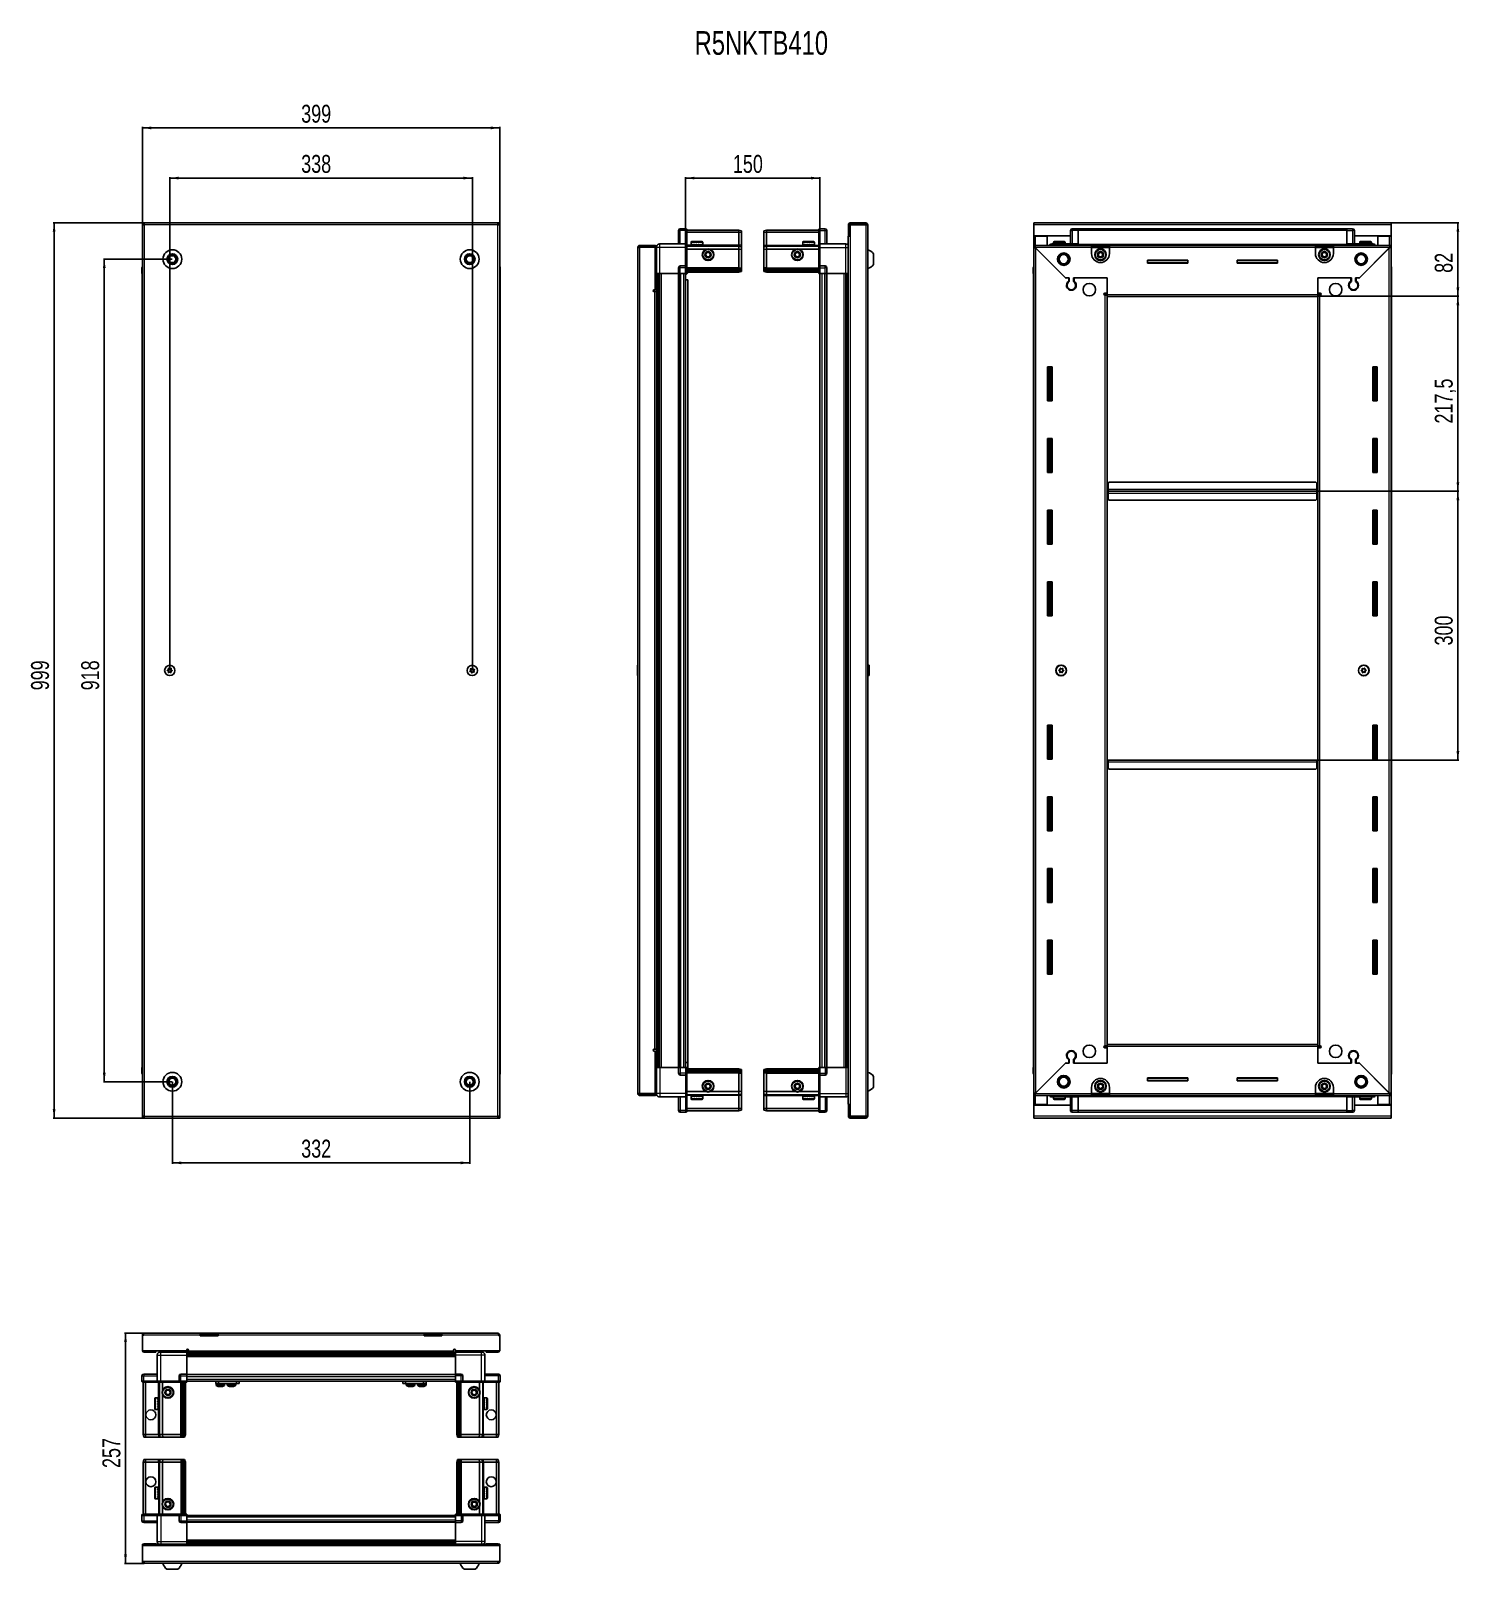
# Model space of a CAD drawing. Header units: millimetres. Extents: x 964 to 2559, y -309 to 1407.
import ezdxf

# ---------------------------------------------------------------- set-up
doc = ezdxf.new("R2010")
doc.units = ezdxf.units.MM
doc.layers.add('FORMAT', color=7, linetype='Continuous')
doc.styles.add('SLDTEXTSTYLE0', font='TXT', dxfattribs={"width": 0.75})
doc.dimstyles.new('SLDDIMSTYLE0', dxfattribs={"dimtxt": 20, "dimasz": 10, "dimexe": 0, "dimexo": 0.0625, "dimgap": 5, "dimtad": 2, "dimdec": 1, "dimrnd": 1e-09, "dimzin": 12, "dimdsep": 46, "dimtxsty": 'SLDTEXTSTYLE0', "dimsah": 1, "dimcen": 0.09, "dimadec": 0, "dimazin": 3, "dimtfac": 1, "dimtofl": 0, "dimtmove": 0, "dimatfit": 3, "dimfxl": 0, "dimfrac": 2, "dimtolj": 1, "dimtzin": 12, "dimarcsym": 0})

msp = doc.modelspace()

# ---------------------------------------------------------------- texts
at = {"layer": 'FORMAT', "insert": (1705.31, 1407.07), "char_height": 26.458, "attachment_point": 1, "style": 'SLDTEXTSTYLE0'}
msp.add_mtext('R5NKTB410', dxfattribs=at)

# ---------------------------------------------------------------- blocks, each defined once
blk = doc.blocks.new('_D')
at = {"layer": 'FORMAT'}
for p, q in [((1088.6, 1193.1), (989.2, 1193.1)), ((990.2, 194.1), (990.2, 1193.1)), ((1088.6, 194.1), (989.2, 194.1))]:
    blk.add_line(p, q, dxfattribs=at)
for points in [[(990.2, 1193.1), (988.6, 1183.1), (991.7, 1183.1)], [(990.2, 194.1), (991.7, 204.1), (988.6, 204.1)]]:
    blk.add_solid(points, dxfattribs=at)
at = {"layer": 'FORMAT', "insert": (964.4, 671.4), "char_height": 20, "attachment_point": 1, "rotation": 90, "style": 'SLDTEXTSTYLE0'}
blk.add_mtext('999', dxfattribs=at)
blk = doc.blocks.new('_D_1')
at = {"layer": 'FORMAT'}
for p, q in [((1088.7, 1193.1), (1088.7, 1300.1)), ((1487.7, 1299.1), (1088.7, 1299.1)), ((1487.7, 1193.1), (1487.7, 1300.1))]:
    blk.add_line(p, q, dxfattribs=at)
for points in [[(1088.7, 1299.1), (1098.7, 1297.5), (1098.7, 1300.6)], [(1487.7, 1299.1), (1477.7, 1300.6), (1477.7, 1297.5)]]:
    blk.add_solid(points, dxfattribs=at)
at = {"layer": 'FORMAT', "insert": (1266, 1324.9), "char_height": 20, "attachment_point": 1, "style": 'SLDTEXTSTYLE0'}
blk.add_mtext('399', dxfattribs=at)
blk = doc.blocks.new('_D_2')
at = {"layer": 'FORMAT'}
for p, q in [((1122.2, 234.6), (1122.2, 143.1)), ((1454.2, 234.6), (1454.2, 143.1)), ((1122.2, 144.1), (1454.2, 144.1))]:
    blk.add_line(p, q, dxfattribs=at)
for points in [[(1122.2, 144.1), (1132.2, 142.5), (1132.2, 145.6)], [(1454.2, 144.1), (1444.2, 145.6), (1444.2, 142.5)]]:
    blk.add_solid(points, dxfattribs=at)
at = {"layer": 'FORMAT', "insert": (1266, 169.9), "char_height": 20, "attachment_point": 1, "style": 'SLDTEXTSTYLE0'}
blk.add_mtext('332', dxfattribs=at)
blk = doc.blocks.new('_D_3')
at = {"layer": 'FORMAT'}
for p, q in [((1119.2, 693.6), (1119.2, 1244.1)), ((1119.2, 1243.1), (1457.2, 1243.1)), ((1457.2, 693.6), (1457.2, 1244.1))]:
    blk.add_line(p, q, dxfattribs=at)
for points in [[(1119.2, 1243.1), (1129.2, 1241.5), (1129.2, 1244.6)], [(1457.2, 1243.1), (1447.2, 1244.6), (1447.2, 1241.5)]]:
    blk.add_solid(points, dxfattribs=at)
at = {"layer": 'FORMAT', "insert": (1266, 1268.9), "char_height": 20, "attachment_point": 1, "style": 'SLDTEXTSTYLE0'}
blk.add_mtext('338', dxfattribs=at)
blk = doc.blocks.new('_D_4')
at = {"layer": 'FORMAT'}
for p, q in [((1122.1, 1152.6), (1045.2, 1152.6)), ((1046.2, 1152.6), (1046.2, 234.6)), ((1122.1, 234.6), (1045.2, 234.6))]:
    blk.add_line(p, q, dxfattribs=at)
for points in [[(1046.2, 1152.6), (1044.6, 1142.6), (1047.7, 1142.6)], [(1046.2, 234.6), (1047.7, 244.6), (1044.6, 244.6)]]:
    blk.add_solid(points, dxfattribs=at)
at = {"layer": 'FORMAT', "insert": (1020.4, 671.4), "char_height": 20, "attachment_point": 1, "rotation": 90, "style": 'SLDTEXTSTYLE0'}
blk.add_mtext('918', dxfattribs=at)
blk = doc.blocks.new('_D_5')
at = {"layer": 'FORMAT'}
for p, q in [((1695.1, 1136.6), (1695.1, 1244.1)), ((1695.1, 1243.1), (1845.1, 1243.1)), ((1845.1, 1136.6), (1845.1, 1244.1))]:
    blk.add_line(p, q, dxfattribs=at)
for points in [[(1695.1, 1243.1), (1705.1, 1241.5), (1705.1, 1244.6)], [(1845.1, 1243.1), (1835.1, 1244.6), (1835.1, 1241.5)]]:
    blk.add_solid(points, dxfattribs=at)
at = {"layer": 'FORMAT', "insert": (1748, 1268.9), "char_height": 20, "attachment_point": 1, "style": 'SLDTEXTSTYLE0'}
blk.add_mtext('150', dxfattribs=at)
blk = doc.blocks.new('_D_6')
at = {"layer": 'FORMAT'}
for p, q in [((2482.9, 1193.1), (2558.4, 1193.1)), ((2557.4, 1193.1), (2557.4, 1111.1)), ((2400.9, 1111.1), (2558.4, 1111.1))]:
    blk.add_line(p, q, dxfattribs=at)
for points in [[(2557.4, 1193.1), (2555.9, 1183.1), (2559, 1183.1)], [(2557.4, 1111.1), (2559, 1121.1), (2555.9, 1121.1)]]:
    blk.add_solid(points, dxfattribs=at)
at = {"layer": 'FORMAT', "insert": (2531.6, 1137.3), "char_height": 20, "attachment_point": 1, "rotation": 90, "style": 'SLDTEXTSTYLE0'}
blk.add_mtext('82', dxfattribs=at)
blk = doc.blocks.new('_D_7')
at = {"layer": 'FORMAT'}
for p, q in [((2400.9, 1111.1), (2558.4, 1111.1)), ((2557.4, 893.6), (2557.4, 1111.1)), ((2399.9, 893.6), (2558.4, 893.6))]:
    blk.add_line(p, q, dxfattribs=at)
for points in [[(2557.4, 1111.1), (2555.9, 1101.1), (2559, 1101.1)], [(2557.4, 893.6), (2559, 903.6), (2555.9, 903.6)]]:
    blk.add_solid(points, dxfattribs=at)
at = {"layer": 'FORMAT', "insert": (2531.6, 969.1), "char_height": 20, "attachment_point": 1, "rotation": 90, "style": 'SLDTEXTSTYLE0'}
blk.add_mtext('217,5', dxfattribs=at)
blk = doc.blocks.new('_D_8')
at = {"layer": 'FORMAT'}
for p, q in [((2399.9, 893.6), (2558.4, 893.6)), ((2557.4, 893.6), (2557.4, 593.6)), ((2399.9, 593.6), (2558.4, 593.6))]:
    blk.add_line(p, q, dxfattribs=at)
for points in [[(2557.4, 893.6), (2555.9, 883.6), (2559, 883.6)], [(2557.4, 593.6), (2559, 603.6), (2555.9, 603.6)]]:
    blk.add_solid(points, dxfattribs=at)
at = {"layer": 'FORMAT', "insert": (2531.6, 721.4), "char_height": 20, "attachment_point": 1, "rotation": 90, "style": 'SLDTEXTSTYLE0'}
blk.add_mtext('300', dxfattribs=at)
blk = doc.blocks.new('_D_9')
at = {"layer": 'FORMAT'}
for p, q in [((1113.5, -45.9), (1068.9, -45.9)), ((1069.9, -45.9), (1069.9, -302.9)), ((1090.7, -302.9), (1068.9, -302.9))]:
    blk.add_line(p, q, dxfattribs=at)
for points in [[(1069.9, -45.9), (1068.3, -55.9), (1071.4, -55.9)], [(1069.9, -302.9), (1071.4, -292.9), (1068.3, -292.9)]]:
    blk.add_solid(points, dxfattribs=at)
at = {"layer": 'FORMAT', "insert": (1044.1, -196.5), "char_height": 20, "attachment_point": 1, "rotation": 90, "style": 'SLDTEXTSTYLE0'}
blk.add_mtext('257', dxfattribs=at)

# ---------------------------------------------------------------- dimensions: what is measured, and where the dimension line sits
at = {"layer": 'FORMAT'}
for base, p1, p2, picture, middle in [((1088.66, 1299.07), (1487.66, 1193.07), (1088.66, 1193.07), '_D_1', (1288.16, 1299.07)), ((1457.16, 1243.07), (1119.16, 693.57), (1457.16, 693.57), '_D_3', (1288.16, 1243.07))]:
    dim = msp.add_linear_dim(base=base, p1=p1, p2=p2, dimstyle='SLDDIMSTYLE0', dxfattribs=at)
    dim.commit()
    dim.dimension.update_dxf_attribs({"geometry": picture, "text_midpoint": middle, "dimtype": 160})
for base, p1, p2, angle, picture, middle in [((1845.13, 1243.07), (1695.13, 1136.57), (1845.13, 1136.57), 0, '_D_5', (1770.13, 1243.07)), ((990.15, 1193.07), (1088.66, 194.07), (1088.66, 1193.07), 90, '_D', (990.15, 693.57)), ((2557.41, 1111.07), (2482.91, 1193.07), (2400.91, 1111.07), 90, '_D_6', (2557.41, 1152.07)), ((1046.15, 234.57), (1122.16, 1152.57), (1122.16, 234.57), 90, '_D_4', (1046.15, 693.57)), ((2557.41, 1111.07), (2399.91, 893.57), (2400.91, 1111.07), 90, '_D_7', (2557.41, 1002.32)), ((2557.41, 593.57), (2399.91, 893.57), (2399.91, 593.57), 90, '_D_8', (2557.41, 743.57)), ((1454.16, 144.07), (1122.16, 234.57), (1454.16, 234.57), 0, '_D_2', (1288.16, 144.07)), ((1069.86, -302.85), (1113.52, -45.85), (1090.76, -302.85), 90, '_D_9', (1069.86, -174.35))]:
    dim = msp.add_linear_dim(base=base, p1=p1, p2=p2, angle=angle, dimstyle='SLDDIMSTYLE0', dxfattribs=at)
    dim.commit()
    dim.dimension.update_dxf_attribs({"geometry": picture, "text_midpoint": middle, "dimtype": 160})

# ---------------------------------------------------------------- linework, layer by layer
at = {"color": 7, "linetype": 'Continuous', "lineweight": 25}
for p, q in [((1088.66, 1191.57), (1088.66, 1193.07)), ((1090.76, 1193.07), (1088.66, 1193.07)), ((1088.66, 1191.57), (1090.76, 1191.57)), ((1088.66, 1191.57), (1088.66, 1190.97)), ((1088.66, 1190.97), (1088.66, 196.17)), ((1088.66, 1190.97), (1090.76, 1190.97)), ((1090.76, 1193.07), (1090.76, 1190.97)), ((1485.56, 1193.07), (1090.76, 1193.07)), ((1485.56, 1190.97), (1485.56, 1193.07)), ((1487.66, 1193.07), (1485.56, 1193.07)), ((1485.56, 1191.57), (1487.66, 1191.57)), ((1485.56, 1190.97), (1487.66, 1190.97)), ((1487.66, 1191.57), (1487.66, 1193.07)), ((1487.66, 1190.97), (1487.66, 1191.57)), ((1487.66, 196.17), (1487.66, 1190.97)), ((1695.28, 1186.57), (1689.28, 1186.57)), ((1695.28, 1186.57), (1695.62, 1186.57)), ((1695.28, 1186.57), (1695.28, 1184.57)), ((1696.48, 1186.07), (1695.62, 1186.57)), ((1696.48, 1184.57), (1696.48, 1186.07)), ((1754.78, 1185.07), (1696.48, 1185.07)), ((1754.78, 1185.07), (1754.78, 1182.57)), ((1757.78, 1184.27), (1754.78, 1185.07)), ((1782.48, 1184.27), (1785.48, 1185.07)), ((1785.48, 1185.07), (1785.48, 1182.57)), ((1785.48, 1185.07), (1843.78, 1185.07)), ((1844.65, 1186.57), (1843.78, 1186.07)), ((1844.65, 1186.57), (1843.78, 1186.07)), ((1843.78, 1186.07), (1843.78, 1184.57)), ((1844.98, 1186.57), (1844.65, 1186.57)), ((1844.98, 1186.57), (1844.65, 1186.57)), ((1844.98, 1186.57), (1844.98, 1186.57)), ((1844.98, 1184.57), (1844.98, 1186.57)), ((1844.98, 1186.57), (1850.98, 1186.57)), ((1876.98, 1190.97), (1876.98, 1178.57)), ((1878.48, 1190.97), (1878.48, 1178.57)), ((1878.98, 1178.07), (1878.98, 1190.97)), ((1878.98, 1190.97), (1896.38, 1190.97)), ((1896.38, 1193.07), (1879.08, 1193.07)), ((1896.38, 1191.57), (1879.08, 1191.57)), ((1896.38, 1191.57), (1896.38, 1193.07)), ((1896.38, 1190.97), (1898.48, 1190.97)), ((1898.48, 1190.97), (1898.48, 196.17)), ((2083.91, 1193.07), (2482.91, 1193.07)), ((2083.91, 1190.97), (2083.91, 1193.07)), ((2083.91, 1178.57), (2083.91, 1190.97)), ((2125.59, 1186.07), (2125.59, 1186.07)), ((2126.91, 1186.57), (2133.41, 1186.57)), ((2126.91, 1186.57), (2133.41, 1186.57)), ((2133.41, 1186.57), (2133.41, 1186.57)), ((2133.41, 1186.57), (2133.41, 1186.57)), ((2133.41, 1186.57), (2133.41, 1184.57)), ((2433.41, 1186.42), (2133.41, 1186.42)), ((2433.41, 1186.57), (2433.41, 1186.57)), ((2439.91, 1186.57), (2433.41, 1186.57)), ((2439.91, 1186.57), (2433.41, 1186.57)), ((2433.41, 1186.57), (2433.41, 1184.57)), ((2482.91, 1193.07), (2482.91, 1190.97)), ((2482.91, 1190.97), (2482.91, 1178.57)), ((1643.88, 1166.32), (1643.88, 1167.82)), ((1643.88, 1167.82), (1644.78, 1167.82)), ((1644.78, 1166.32), (1644.78, 1167.82)), ((1644.78, 1167.82), (1661.28, 1167.82)), ((1661.28, 1166.32), (1661.28, 1167.82)), ((1695.28, 1169.57), (1666.28, 1169.57)), ((1687.28, 1184.57), (1687.28, 1169.57)), ((1695.28, 1169.77), (1695.28, 1184.57)), ((1695.28, 1169.77), (1695.28, 1184.57)), ((1695.28, 1169.57), (1695.28, 1169.77)), ((1695.28, 1169.57), (1696.48, 1169.57)), ((1695.28, 1165.57), (1695.28, 1169.57)), ((1696.48, 1184.57), (1696.48, 1169.77)), ((1754.78, 1182.57), (1696.48, 1182.57)), ((1696.48, 1169.77), (1696.48, 1169.57)), ((1696.48, 1169.57), (1696.48, 1165.57)), ((1701.28, 1171.47), (1701.28, 1169.07)), ((1701.28, 1169.07), (1701.28, 1168.57)), ((1701.28, 1168.57), (1701.42, 1168.57)), ((1701.61, 1169.07), (1701.42, 1169.07)), ((1701.42, 1169.07), (1701.42, 1168.57)), ((1701.42, 1168.57), (1701.61, 1168.57)), ((1701.61, 1169.07), (1701.61, 1168.57)), ((1701.61, 1168.57), (1702.14, 1168.57)), ((1702.08, 1172.27), (1709.25, 1172.27)), ((1702.54, 1169.07), (1702.14, 1169.07)), ((1702.14, 1169.07), (1702.14, 1168.57)), ((1702.14, 1168.57), (1702.54, 1168.57)), ((1702.54, 1169.07), (1702.54, 1168.57)), ((1702.54, 1168.57), (1703.41, 1168.57)), ((1703.38, 1168.57), (1703.38, 1168.47)), ((1703.38, 1168.47), (1712.18, 1168.47)), ((1703.98, 1169.07), (1703.41, 1169.07)), ((1703.41, 1169.07), (1703.41, 1168.57)), ((1703.41, 1168.57), (1703.98, 1168.57)), ((1703.78, 1168.07), (1704.47, 1167.59)), ((1703.78, 1168.07), (1708.81, 1168.07)), ((1704.47, 1167.59), (1703.78, 1167.1)), ((1703.98, 1169.07), (1703.98, 1168.57)), ((1703.98, 1168.57), (1705.1, 1168.57)), ((1704.47, 1167.59), (1708.64, 1167.59)), ((1705.79, 1169.07), (1705.1, 1169.07)), ((1705.1, 1169.07), (1705.1, 1168.57)), ((1705.1, 1168.57), (1705.79, 1168.57)), ((1705.79, 1169.07), (1705.79, 1168.57)), ((1705.79, 1168.57), (1707.07, 1168.57)), ((1707.8, 1169.07), (1707.07, 1169.07)), ((1707.07, 1169.07), (1707.07, 1168.57)), ((1707.07, 1168.57), (1707.3, 1168.57)), ((1707.3, 1169.07), (1707.3, 1168.57)), ((1707.8, 1169.07), (1707.8, 1168.57)), ((1707.8, 1169.07), (1707.8, 1168.57)), ((1707.8, 1168.57), (1709.1, 1168.57)), ((1707.8, 1168.57), (1707.8, 1168.57)), ((1708.64, 1167.59), (1711.09, 1167.59)), ((1708.81, 1168.07), (1711.78, 1168.07)), ((1709.81, 1169.07), (1709.1, 1169.07)), ((1709.1, 1169.07), (1709.1, 1168.57)), ((1709.16, 1169.07), (1709.16, 1168.57)), ((1709.16, 1168.57), (1709.81, 1168.57)), ((1709.25, 1172.27), (1713.48, 1172.27)), ((1709.81, 1169.07), (1709.81, 1168.57)), ((1709.81, 1168.57), (1711, 1168.57)), ((1711.62, 1169.07), (1711, 1169.07)), ((1711, 1169.07), (1711, 1168.57)), ((1711, 1168.57), (1711.62, 1168.57)), ((1711.09, 1167.59), (1711.78, 1168.07)), ((1711.78, 1167.1), (1711.09, 1167.59)), ((1711.62, 1169.07), (1711.62, 1168.57)), ((1711.62, 1168.57), (1712.59, 1168.57)), ((1712.18, 1168.47), (1712.18, 1168.57)), ((1713.05, 1169.07), (1712.59, 1169.07)), ((1712.59, 1169.07), (1712.59, 1168.57)), ((1712.59, 1168.57), (1713.05, 1168.57)), ((1713.05, 1169.07), (1713.05, 1168.57)), ((1713.05, 1168.57), (1713.71, 1168.57)), ((1713.97, 1169.07), (1713.71, 1169.07)), ((1713.71, 1169.07), (1713.71, 1168.57)), ((1713.71, 1168.57), (1713.97, 1168.57)), ((1713.97, 1169.07), (1713.97, 1168.57)), ((1713.97, 1168.57), (1714.24, 1168.57)), ((1714.28, 1169.07), (1714.24, 1169.07)), ((1714.24, 1169.07), (1714.24, 1168.57)), ((1714.24, 1168.57), (1714.28, 1168.57)), ((1714.28, 1169.07), (1714.28, 1171.47)), ((1714.28, 1169.07), (1714.28, 1168.57)), ((1754.78, 1182.57), (1754.78, 1168.07)), ((1757.78, 1182.42), (1754.78, 1182.57)), ((1754.78, 1168.07), (1754.78, 1167.07)), ((1757.78, 1182.42), (1757.78, 1184.27)), ((1757.78, 1168.07), (1757.78, 1182.42)), ((1757.78, 1166.27), (1757.78, 1168.07)), ((1782.48, 1182.42), (1782.48, 1184.27)), ((1782.48, 1182.42), (1785.48, 1182.57)), ((1782.48, 1168.07), (1782.48, 1182.42)), ((1782.48, 1166.27), (1782.48, 1168.07)), ((1785.48, 1182.57), (1785.48, 1168.07)), ((1785.48, 1182.57), (1843.78, 1182.57)), ((1785.48, 1168.07), (1785.48, 1167.07)), ((1825.98, 1171.47), (1825.98, 1168.57)), ((1825.98, 1168.57), (1826.02, 1168.57)), ((1826.14, 1169.07), (1826.02, 1169.07)), ((1826.02, 1169.07), (1826.02, 1168.57)), ((1826.02, 1168.57), (1826.14, 1168.57)), ((1826.14, 1169.07), (1826.14, 1168.57)), ((1826.14, 1168.57), (1826.55, 1168.57)), ((1826.89, 1169.07), (1826.55, 1169.07)), ((1826.55, 1169.07), (1826.55, 1168.57)), ((1826.55, 1168.57), (1826.89, 1168.57)), ((1826.78, 1172.27), (1838.18, 1172.27)), ((1826.89, 1169.07), (1826.89, 1168.57)), ((1826.89, 1168.57), (1827.66, 1168.57)), ((1828.19, 1169.07), (1827.66, 1169.07)), ((1827.66, 1169.07), (1827.66, 1168.57)), ((1827.66, 1168.57), (1828.19, 1168.57)), ((1828.08, 1168.57), (1828.08, 1168.47)), ((1828.08, 1168.47), (1836.88, 1168.47)), ((1828.19, 1169.07), (1828.19, 1168.57)), ((1828.19, 1168.57), (1829.25, 1168.57)), ((1828.48, 1168.07), (1829.17, 1167.59)), ((1828.48, 1168.07), (1836.48, 1168.07)), ((1829.17, 1167.59), (1828.48, 1167.1)), ((1829.17, 1167.59), (1835.79, 1167.59)), ((1829.91, 1169.07), (1829.25, 1169.07)), ((1829.25, 1169.07), (1829.25, 1168.57)), ((1829.25, 1168.57), (1829.91, 1168.57)), ((1829.91, 1169.07), (1829.91, 1168.57)), ((1829.91, 1168.57), (1831.15, 1168.57)), ((1831.88, 1169.07), (1831.15, 1169.07)), ((1831.15, 1169.07), (1831.15, 1168.57)), ((1831.15, 1168.57), (1831.58, 1168.57)), ((1831.58, 1169.07), (1831.58, 1168.57)), ((1831.88, 1169.07), (1831.88, 1168.57)), ((1831.88, 1168.57), (1833.18, 1168.57)), ((1833.9, 1169.07), (1833.18, 1169.07)), ((1833.18, 1169.07), (1833.18, 1168.57)), ((1833.45, 1169.07), (1833.45, 1168.57)), ((1833.45, 1168.57), (1833.9, 1168.57)), ((1833.9, 1169.07), (1833.9, 1168.57)), ((1833.9, 1168.57), (1835.14, 1168.57)), ((1835.8, 1169.07), (1835.14, 1169.07)), ((1835.14, 1169.07), (1835.14, 1168.57)), ((1835.14, 1168.57), (1835.8, 1168.57)), ((1835.79, 1167.59), (1836.48, 1168.07)), ((1836.48, 1167.1), (1835.79, 1167.59)), ((1835.8, 1169.07), (1835.8, 1168.57)), ((1835.8, 1168.57), (1836.84, 1168.57)), ((1837.36, 1169.07), (1836.84, 1169.07)), ((1836.84, 1169.07), (1836.84, 1168.57)), ((1836.84, 1168.57), (1837.36, 1168.57)), ((1836.88, 1168.47), (1836.88, 1168.57)), ((1837.36, 1169.07), (1837.36, 1168.57)), ((1837.36, 1168.57), (1838.12, 1168.57)), ((1838.45, 1169.07), (1838.12, 1169.07)), ((1838.12, 1169.07), (1838.12, 1168.57)), ((1838.12, 1168.57), (1838.45, 1168.57)), ((1838.45, 1169.07), (1838.45, 1168.57)), ((1838.45, 1168.57), (1838.84, 1168.57)), ((1838.95, 1169.07), (1838.84, 1169.07)), ((1838.84, 1169.07), (1838.84, 1168.57)), ((1838.84, 1168.57), (1838.95, 1168.57)), ((1838.95, 1169.07), (1838.95, 1168.57)), ((1838.95, 1168.57), (1838.98, 1168.57)), ((1838.98, 1168.57), (1838.98, 1171.47)), ((1843.78, 1169.77), (1843.78, 1184.57)), ((1843.78, 1169.57), (1843.78, 1169.77)), ((1844.98, 1169.57), (1843.78, 1169.57)), ((1843.78, 1165.57), (1843.78, 1169.57)), ((1844.98, 1184.57), (1844.98, 1169.77)), ((1844.98, 1169.77), (1844.98, 1169.57)), ((1844.98, 1169.57), (1844.98, 1165.57)), ((1844.98, 1169.57), (1873.98, 1169.57)), ((1852.98, 1184.57), (1852.98, 1169.57)), ((1876.88, 1178.07), (1876.88, 209.07)), ((1876.88, 1178.07), (1878.98, 1178.07)), ((1876.98, 1178.57), (1878.48, 1178.57)), ((2124.91, 1178.57), (2083.91, 1178.57)), ((2083.91, 1178.07), (2083.91, 1178.57)), ((2083.91, 1167.82), (2083.91, 1178.07)), ((2083.91, 1178.07), (2086.01, 1178.07)), ((2083.91, 1166.32), (2083.91, 1167.82)), ((2083.91, 1167.82), (2084.91, 1167.82)), ((2084.91, 1166.32), (2084.91, 1167.82)), ((2084.91, 1167.82), (2148.41, 1167.82)), ((2085.41, 1178.07), (2085.41, 1178.57)), ((2098.91, 1178.07), (2086.01, 1178.07)), ((2098.91, 1167.82), (2098.91, 1178.07)), ((2104.41, 1169.57), (2133.41, 1169.57)), ((2105.91, 1171.47), (2105.91, 1169.57)), ((2106.71, 1172.27), (2118.11, 1172.27)), ((2118.91, 1169.57), (2118.91, 1171.47)), ((2124.91, 1169.57), (2124.91, 1184.57)), ((2133.41, 1169.57), (2133.41, 1184.57)), ((2133.41, 1169.57), (2133.41, 1169.07)), ((2133.41, 1168.42), (2433.41, 1168.42)), ((2148.41, 1165.72), (2148.41, 1167.82)), ((2148.41, 1167.82), (2168.41, 1167.82)), ((2168.41, 1167.82), (2398.41, 1167.82)), ((2168.41, 1167.82), (2168.41, 1165.72)), ((2398.41, 1165.72), (2398.41, 1167.82)), ((2398.41, 1167.82), (2418.41, 1167.82)), ((2418.41, 1167.82), (2481.91, 1167.82)), ((2418.41, 1167.82), (2418.41, 1165.72)), ((2433.41, 1169.57), (2433.41, 1184.57)), ((2462.41, 1169.57), (2433.41, 1169.57)), ((2433.41, 1169.57), (2433.41, 1169.07)), ((2441.91, 1184.57), (2441.91, 1184.57)), ((2441.91, 1169.57), (2441.91, 1184.57)), ((2482.91, 1178.57), (2441.91, 1178.57)), ((2447.91, 1171.47), (2447.91, 1169.57)), ((2448.71, 1172.27), (2460.11, 1172.27)), ((2460.91, 1169.57), (2460.91, 1171.47)), ((2467.91, 1178.07), (2480.81, 1178.07)), ((2467.91, 1167.82), (2467.91, 1178.07)), ((2480.81, 1178.07), (2482.91, 1178.07)), ((2481.41, 1178.07), (2481.41, 1178.57)), ((2481.91, 1166.32), (2481.91, 1167.82)), ((2481.91, 1167.82), (2482.91, 1167.82)), ((2482.91, 1178.07), (2482.91, 1178.57)), ((2482.91, 1178.07), (2482.91, 1167.82)), ((2482.91, 1166.32), (2482.91, 1167.82)), ((1643.28, 1165.72), (1641.78, 1165.72)), ((1641.78, 1165.22), (1641.78, 1165.72)), ((1641.78, 221.92), (1641.78, 1165.22)), ((1643.88, 1166.32), (1644.78, 1166.32)), ((1643.88, 1165.82), (1661.28, 1165.82)), ((1644.78, 1166.32), (1661.28, 1166.32)), ((1662.78, 1165.82), (1661.28, 1165.82)), ((1661.28, 1165.82), (1661.28, 1118.32)), ((1662.78, 1165.57), (1662.78, 1136.57)), ((1695.28, 1145.27), (1695.28, 1165.57)), ((1754.78, 1167.07), (1696.48, 1167.07)), ((1696.48, 1165.57), (1696.48, 1145.27)), ((1717.78, 1163.57), (1696.48, 1163.57)), ((1703.78, 1167.1), (1703.78, 1167.07)), ((1703.78, 1167.1), (1708.81, 1167.1)), ((1708.81, 1167.1), (1711.78, 1167.1)), ((1711.78, 1167.07), (1711.78, 1167.1)), ((1754.78, 1163.57), (1722.78, 1163.57)), ((1754.78, 1167.07), (1754.78, 1163.57)), ((1757.78, 1166.27), (1754.78, 1167.07)), ((1754.78, 1163.57), (1754.78, 1143.07)), ((1754.78, 1163.57), (1757.78, 1163.24)), ((1757.78, 1163.24), (1757.78, 1166.27)), ((1757.78, 1143.07), (1757.78, 1163.24)), ((1782.48, 1166.27), (1785.48, 1167.07)), ((1782.48, 1163.24), (1782.48, 1166.27)), ((1785.48, 1163.57), (1782.48, 1163.24)), ((1782.48, 1143.07), (1782.48, 1163.24)), ((1785.48, 1167.07), (1785.48, 1163.57)), ((1785.48, 1167.07), (1843.78, 1167.07)), ((1785.48, 1163.57), (1785.48, 1143.07)), ((1785.48, 1163.57), (1817.48, 1163.57)), ((1822.48, 1163.57), (1843.78, 1163.57)), ((1828.48, 1167.1), (1828.48, 1167.07)), ((1828.48, 1167.1), (1836.48, 1167.1)), ((1836.48, 1167.07), (1836.48, 1167.1)), ((1843.78, 1145.27), (1843.78, 1165.57)), ((1844.98, 1165.57), (1844.98, 1145.27)), ((1905.08, 1146.57), (1905.08, 1158.57)), ((2083.91, 1165.82), (2083.91, 1166.32)), ((2083.91, 1166.32), (2084.91, 1166.32)), ((2083.91, 221.32), (2083.91, 1165.82)), ((2085.41, 1165.82), (2083.91, 1165.82)), ((2085.51, 1165.72), (2119.41, 1131.82)), ((2120.11, 1131.12), (2086.01, 1165.22)), ((2148.41, 1166.32), (2168.41, 1166.32)), ((2148.41, 1158.82), (2148.41, 1165.72)), ((2168.41, 1165.72), (2168.41, 1158.82)), ((2255.91, 1151.57), (2210.91, 1151.57)), ((2210.91, 1151.57), (2210.91, 1148.07)), ((2255.91, 1148.07), (2255.91, 1151.57)), ((2355.91, 1151.57), (2310.91, 1151.57)), ((2310.91, 1151.57), (2310.91, 1148.07)), ((2355.91, 1148.07), (2355.91, 1151.57)), ((2398.41, 1166.32), (2418.41, 1166.32)), ((2398.41, 1158.82), (2398.41, 1165.72)), ((2418.41, 1165.72), (2418.41, 1158.82)), ((2480.81, 1165.22), (2446.71, 1131.12)), ((2447.41, 1131.82), (2481.31, 1165.72)), ((2481.41, 1165.82), (2482.91, 1165.82)), ((2481.91, 1166.32), (2482.91, 1166.32)), ((2482.91, 1166.32), (2482.91, 1165.82)), ((2482.91, 1165.82), (2482.91, 221.32)), ((1088.15, 1143.07), (1088.15, 1136.57)), ((1088.15, 1136.57), (1088.16, 1136.57)), ((1088.16, 1136.57), (1088.16, 1143.07)), ((1088.66, 1136.57), (1088.16, 1136.57)), ((1088.31, 1136.57), (1088.31, 250.57)), ((1487.66, 1144.39), (1487.66, 1144.39)), ((1487.66, 1136.57), (1488.16, 1136.57)), ((1488.01, 250.57), (1488.01, 1136.57)), ((1488.16, 1143.07), (1488.16, 1136.57)), ((1488.16, 1136.57), (1488.16, 1143.07)), ((1488.16, 1136.57), (1488.16, 1136.57)), ((1488.16, 1136.57), (1488.16, 1136.57)), ((1661.28, 1139.32), (1662.78, 1139.32)), ((1662.78, 1136.57), (1661.28, 1136.57)), ((1663.43, 250.57), (1663.43, 1136.57)), ((1665.23, 1136.57), (1665.23, 250.57)), ((1665.26, 1136.57), (1665.26, 250.57)), ((1687.28, 1136.57), (1666.28, 1136.57)), ((1687.28, 1143.07), (1687.28, 1136.57)), ((1687.28, 1136.57), (1689.28, 1136.57)), ((1687.93, 250.57), (1687.93, 1136.57)), ((1695.28, 1145.07), (1689.28, 1145.07)), ((1695.28, 1136.57), (1689.28, 1136.57)), ((1695.13, 250.57), (1695.13, 1136.57)), ((1695.28, 1145.07), (1695.28, 1145.27)), ((1695.28, 1145.07), (1695.28, 1143.07)), ((1695.28, 1145.07), (1696.48, 1145.07)), ((1695.28, 1136.57), (1695.28, 1143.07)), ((1695.28, 1136.57), (1695.28, 1143.07)), ((1695.28, 1136.57), (1695.62, 1136.57)), ((1695.28, 1136.57), (1695.28, 1136.57)), ((1695.62, 1136.57), (1695.62, 1143.07)), ((1696.48, 1136.57), (1695.62, 1136.57)), ((1695.62, 1136.57), (1695.62, 1136.57)), ((1696.48, 1145.27), (1696.48, 1145.07)), ((1696.48, 1144.39), (1696.48, 1145.07)), ((1696.48, 1144.39), (1696.48, 1136.57)), ((1754.78, 1142.07), (1696.48, 1142.07)), ((1754.78, 1141.07), (1696.48, 1141.07)), ((1754.78, 1139.57), (1696.48, 1139.57)), ((1754.78, 1138.07), (1696.48, 1138.07)), ((1754.78, 1143.07), (1754.78, 1142.07)), ((1754.78, 1142.07), (1754.78, 1141.07)), ((1754.78, 1142.07), (1757.78, 1141.27)), ((1754.78, 1141.07), (1754.78, 1139.57)), ((1754.78, 1141.07), (1757.78, 1140.53)), ((1754.78, 1139.57), (1757.78, 1140.03)), ((1754.78, 1139.57), (1754.78, 1138.07)), ((1754.78, 1138.07), (1757.78, 1138.87)), ((1757.78, 1141.27), (1757.78, 1143.07)), ((1757.78, 1140.53), (1757.78, 1141.27)), ((1757.78, 1140.03), (1757.78, 1140.53)), ((1757.78, 1138.87), (1757.78, 1140.03)), ((1782.48, 1141.27), (1782.48, 1143.07)), ((1785.48, 1142.07), (1782.48, 1141.27)), ((1782.48, 1140.53), (1782.48, 1141.27)), ((1785.48, 1141.07), (1782.48, 1140.53)), ((1782.48, 1140.03), (1782.48, 1140.53)), ((1785.48, 1139.57), (1782.48, 1140.03)), ((1782.48, 1138.87), (1782.48, 1140.03)), ((1785.48, 1138.07), (1782.48, 1138.87)), ((1785.48, 1143.07), (1785.48, 1142.07)), ((1785.48, 1142.07), (1785.48, 1141.07)), ((1785.48, 1142.07), (1843.78, 1142.07)), ((1785.48, 1141.07), (1785.48, 1139.57)), ((1785.48, 1141.07), (1843.78, 1141.07)), ((1785.48, 1139.57), (1843.78, 1139.57)), ((1785.48, 1139.57), (1785.48, 1138.07)), ((1785.48, 1138.07), (1843.78, 1138.07)), ((1843.78, 1145.07), (1843.78, 1145.27)), ((1844.98, 1145.07), (1843.78, 1145.07)), ((1843.78, 1145.07), (1843.78, 1144.39)), ((1843.78, 1136.57), (1843.78, 1144.39)), ((1844.65, 1136.57), (1843.78, 1136.57)), ((1844.65, 1143.07), (1844.65, 1136.57)), ((1844.98, 1136.57), (1844.65, 1136.57)), ((1844.98, 1145.27), (1844.98, 1145.07)), ((1844.98, 1143.07), (1844.98, 1145.07)), ((1844.98, 1143.07), (1844.98, 1145.07)), ((1844.98, 1145.07), (1850.98, 1145.07)), ((1844.98, 1143.07), (1844.98, 1136.57)), ((1844.98, 1136.57), (1850.98, 1136.57)), ((1845.13, 1136.57), (1845.13, 250.57)), ((1852.98, 1136.57), (1850.98, 1136.57)), ((1852.33, 1136.57), (1852.33, 250.57)), ((1852.98, 1143.07), (1852.98, 1136.57)), ((1852.98, 1136.57), (1873.98, 1136.57)), ((1875.01, 250.57), (1875.01, 1136.57)), ((1875.04, 250.57), (1875.04, 1136.57)), ((1876.83, 1136.57), (1876.83, 250.57)), ((2083.41, 1143.07), (2083.41, 1136.57)), ((2083.41, 1136.57), (2083.41, 1143.07)), ((2083.41, 1136.57), (2083.41, 1136.57)), ((2083.91, 1136.57), (2083.41, 1136.57)), ((2083.56, 1136.57), (2083.56, 250.57)), ((2255.91, 1148.82), (2210.91, 1148.82)), ((2210.91, 1148.07), (2255.91, 1148.07)), ((2355.91, 1148.82), (2310.91, 1148.82)), ((2310.91, 1148.07), (2355.91, 1148.07)), ((2482.91, 1144.39), (2482.91, 1144.39)), ((2482.91, 1136.57), (2483.41, 1136.57)), ((2483.26, 250.57), (2483.26, 1136.57)), ((2483.41, 1143.07), (2483.41, 1136.57)), ((2483.41, 1136.57), (2483.41, 1143.07)), ((2483.41, 1136.57), (2483.41, 1136.57)), ((2483.41, 1136.57), (2483.41, 1136.57)), ((1661.28, 1118.32), (1659.93, 1118.32)), ((1659.93, 1116.32), (1660.68, 1116.32)), ((1660.68, 1116.32), (1662.78, 1116.32)), ((1662.78, 1116.32), (1662.78, 270.82)), ((1695.13, 1129.57), (1697.63, 1129.57)), ((1697.63, 1129.57), (1697.63, 256.07)), ((2119.41, 1131.82), (2123.61, 1131.82)), ((2120.81, 1131.82), (2120.11, 1131.12)), ((2122.91, 1131.82), (2120.81, 1131.82)), ((2122.91, 1131.82), (2122.91, 1127.93)), ((2123.61, 1131.82), (2123.61, 1127.53)), ((2123.91, 1118.96), (2123.91, 1118.2)), ((2128.21, 1131.82), (2165.91, 1131.82)), ((2128.21, 1127.53), (2128.21, 1131.82)), ((2128.91, 1127.93), (2128.91, 1131.82)), ((2165.91, 1131.82), (2128.91, 1131.82)), ((2165.91, 1113.17), (2165.91, 1131.82)), ((2165.91, 1114.57), (2165.91, 1131.82)), ((2400.91, 1131.82), (2438.61, 1131.82)), ((2400.91, 1113.17), (2400.91, 1131.82)), ((2400.91, 1131.82), (2400.91, 1114.57)), ((2437.91, 1131.82), (2400.91, 1131.82)), ((2437.91, 1131.82), (2437.91, 1127.93)), ((2438.61, 1131.82), (2438.61, 1127.53)), ((2442.91, 1118.96), (2442.91, 1118.2)), ((2443.21, 1131.82), (2447.41, 1131.82)), ((2443.21, 1127.53), (2443.21, 1131.82)), ((2446.01, 1131.82), (2443.91, 1131.82)), ((2443.91, 1127.93), (2443.91, 1131.82)), ((2446.71, 1131.12), (2446.01, 1131.82)), ((2163.06, 1114.57), (2165.91, 1114.57)), ((2163.81, 1112.57), (2163.06, 1112.57)), ((2163.81, 1112.57), (2165.91, 1112.57)), ((2165.91, 1113.57), (2163.91, 1113.57)), ((2163.91, 1113.57), (2163.91, 1112.57)), ((2165.91, 1111.07), (2165.91, 1113.17)), ((2400.91, 1111.07), (2165.91, 1111.07)), ((2165.91, 276.07), (2165.91, 1111.07)), ((2400.91, 1114.57), (2403.76, 1114.57)), ((2402.91, 1113.57), (2400.91, 1113.57)), ((2400.91, 1113.17), (2400.91, 1111.07)), ((2400.91, 1112.57), (2403.01, 1112.57)), ((2400.91, 1111.07), (2400.91, 276.07)), ((2402.91, 1112.57), (2402.91, 1113.57)), ((2403.76, 1112.57), (2403.01, 1112.57)), ((2104.41, 1032.57), (2099.41, 1032.57)), ((2099.41, 1032.57), (2099.41, 994.57)), ((2101.56, 994.57), (2101.56, 1032.57)), ((2103.35, 994.57), (2103.35, 1032.57)), ((2103.39, 994.57), (2103.39, 1032.57)), ((2104.41, 994.57), (2104.41, 1032.57)), ((2462.41, 1032.57), (2462.41, 994.57)), ((2467.41, 1032.57), (2462.41, 1032.57)), ((2463.44, 1032.57), (2463.44, 994.57)), ((2463.47, 1032.57), (2463.47, 994.57)), ((2465.26, 1032.57), (2465.26, 994.57)), ((2467.41, 994.57), (2467.41, 1032.57)), ((2099.41, 994.57), (2104.41, 994.57)), ((2462.41, 994.57), (2467.41, 994.57)), ((2104.41, 952.57), (2099.41, 952.57)), ((2099.41, 952.57), (2099.41, 914.57)), ((2101.56, 914.57), (2101.56, 952.57)), ((2103.35, 914.57), (2103.35, 952.57)), ((2103.39, 914.57), (2103.39, 952.57)), ((2104.41, 914.57), (2104.41, 952.57)), ((2462.41, 952.57), (2462.41, 914.57)), ((2467.41, 952.57), (2462.41, 952.57)), ((2463.44, 952.57), (2463.44, 914.57)), ((2463.47, 952.57), (2463.47, 914.57)), ((2465.26, 952.57), (2465.26, 914.57)), ((2467.41, 914.57), (2467.41, 952.57)), ((2099.41, 914.57), (2104.41, 914.57)), ((2462.41, 914.57), (2467.41, 914.57)), ((2166.66, 893.57), (2165.91, 893.57)), ((2166.91, 896.42), (2166.66, 896.42)), ((2166.66, 896.42), (2166.66, 893.57)), ((2166.66, 893.57), (2166.66, 890.72)), ((2167.91, 903.57), (2166.91, 902.57)), ((2166.91, 902.57), (2166.91, 895.67)), ((2166.91, 893.57), (2166.91, 895.67)), ((2166.91, 891.47), (2166.91, 893.57)), ((2399.91, 893.57), (2166.91, 893.57)), ((2398.91, 903.57), (2167.91, 903.57)), ((2399.91, 902.57), (2398.91, 903.57)), ((2399.91, 895.67), (2399.91, 902.57)), ((2400.16, 896.42), (2399.91, 896.42)), ((2399.91, 895.67), (2399.91, 893.57)), ((2399.91, 893.57), (2399.91, 891.47)), ((2400.16, 893.57), (2400.16, 896.42)), ((2400.16, 890.72), (2400.16, 893.57)), ((2400.91, 893.57), (2400.16, 893.57)), ((2166.66, 890.72), (2166.91, 890.72)), ((2166.91, 891.47), (2166.91, 884.57)), ((2166.91, 884.57), (2167.91, 883.57)), ((2167.91, 883.57), (2398.91, 883.57)), ((2398.91, 883.57), (2399.91, 884.57)), ((2399.91, 884.57), (2399.91, 891.47)), ((2399.91, 890.72), (2400.16, 890.72)), ((2104.41, 872.57), (2099.41, 872.57)), ((2099.41, 872.57), (2099.41, 834.57)), ((2101.56, 834.57), (2101.56, 872.57)), ((2103.35, 834.57), (2103.35, 872.57)), ((2103.39, 834.57), (2103.39, 872.57)), ((2104.41, 834.57), (2104.41, 872.57)), ((2462.41, 872.57), (2462.41, 834.57)), ((2467.41, 872.57), (2462.41, 872.57)), ((2463.44, 872.57), (2463.44, 834.57)), ((2463.47, 872.57), (2463.47, 834.57)), ((2465.26, 872.57), (2465.26, 834.57)), ((2467.41, 834.57), (2467.41, 872.57)), ((2099.41, 834.57), (2104.41, 834.57)), ((2462.41, 834.57), (2467.41, 834.57)), ((2104.41, 792.57), (2099.41, 792.57)), ((2099.41, 792.57), (2099.41, 754.57)), ((2101.56, 754.57), (2101.56, 792.57)), ((2103.35, 754.57), (2103.35, 792.57)), ((2103.39, 754.57), (2103.39, 792.57)), ((2104.41, 754.57), (2104.41, 792.57)), ((2462.41, 792.57), (2462.41, 754.57)), ((2467.41, 792.57), (2462.41, 792.57)), ((2463.44, 792.57), (2463.44, 754.57)), ((2463.47, 792.57), (2463.47, 754.57)), ((2465.26, 792.57), (2465.26, 754.57)), ((2467.41, 754.57), (2467.41, 792.57)), ((2099.41, 754.57), (2104.41, 754.57)), ((2462.41, 754.57), (2467.41, 754.57)), ((1641.78, 699.36), (1641.48, 699.36)), ((1641.48, 687.79), (1641.48, 699.36)), ((1641.48, 687.79), (1641.78, 687.79)), ((1663.28, 703.07), (1663.28, 684.07)), ((1899.47, 699.36), (1898.48, 698.37)), ((1898.48, 688.77), (1899.47, 687.79)), ((1899.98, 699.36), (1899.47, 699.36)), ((1899.47, 699.36), (1899.47, 687.79)), ((1899.47, 687.79), (1899.98, 687.79)), ((1899.98, 699.36), (1899.98, 687.79)), ((2104.41, 632.57), (2099.41, 632.57)), ((2099.41, 632.57), (2099.41, 594.57)), ((2101.56, 594.57), (2101.56, 632.57)), ((2103.35, 594.57), (2103.35, 632.57)), ((2103.39, 594.57), (2103.39, 632.57)), ((2104.41, 594.57), (2104.41, 632.57)), ((2462.41, 632.57), (2462.41, 594.57)), ((2467.41, 632.57), (2462.41, 632.57)), ((2463.44, 632.57), (2463.44, 594.57)), ((2463.47, 632.57), (2463.47, 594.57)), ((2465.26, 632.57), (2465.26, 594.57)), ((2467.41, 594.57), (2467.41, 632.57)), ((2099.41, 594.57), (2104.41, 594.57)), ((2165.91, 593.57), (2166.66, 593.57)), ((2166.66, 593.57), (2166.66, 590.72)), ((2166.66, 590.72), (2166.91, 590.72)), ((2166.91, 593.57), (2399.91, 593.57)), ((2166.91, 591.47), (2166.91, 593.57)), ((2166.91, 591.47), (2166.91, 584.57)), ((2166.91, 584.57), (2167.91, 583.57)), ((2398.91, 583.57), (2399.91, 584.57)), ((2399.91, 593.57), (2399.91, 591.47)), ((2399.91, 584.57), (2399.91, 591.47)), ((2399.91, 590.72), (2400.16, 590.72)), ((2400.16, 590.72), (2400.16, 593.57)), ((2400.16, 593.57), (2400.91, 593.57)), ((2462.41, 594.57), (2467.41, 594.57)), ((2167.91, 583.57), (2398.91, 583.57)), ((2104.41, 552.57), (2099.41, 552.57)), ((2099.41, 552.57), (2099.41, 514.57)), ((2101.56, 514.57), (2101.56, 552.57)), ((2103.35, 514.57), (2103.35, 552.57)), ((2103.39, 514.57), (2103.39, 552.57)), ((2104.41, 514.57), (2104.41, 552.57)), ((2462.41, 552.57), (2462.41, 514.57)), ((2467.41, 552.57), (2462.41, 552.57)), ((2463.44, 552.57), (2463.44, 514.57)), ((2463.47, 552.57), (2463.47, 514.57)), ((2465.26, 552.57), (2465.26, 514.57)), ((2467.41, 514.57), (2467.41, 552.57)), ((2099.41, 514.57), (2104.41, 514.57)), ((2462.41, 514.57), (2467.41, 514.57)), ((2104.41, 472.57), (2099.41, 472.57)), ((2099.41, 472.57), (2099.41, 434.57)), ((2101.56, 434.57), (2101.56, 472.57)), ((2103.35, 434.57), (2103.35, 472.57)), ((2103.39, 434.57), (2103.39, 472.57)), ((2104.41, 434.57), (2104.41, 472.57)), ((2462.41, 472.57), (2462.41, 434.57)), ((2467.41, 472.57), (2462.41, 472.57)), ((2463.44, 472.57), (2463.44, 434.57)), ((2463.47, 472.57), (2463.47, 434.57)), ((2465.26, 472.57), (2465.26, 434.57)), ((2467.41, 434.57), (2467.41, 472.57)), ((2099.41, 434.57), (2104.41, 434.57)), ((2462.41, 434.57), (2467.41, 434.57)), ((2104.41, 392.57), (2099.41, 392.57)), ((2099.41, 392.57), (2099.41, 354.57)), ((2101.56, 354.57), (2101.56, 392.57)), ((2103.35, 354.57), (2103.35, 392.57)), ((2103.39, 354.57), (2103.39, 392.57)), ((2104.41, 354.57), (2104.41, 392.57)), ((2462.41, 392.57), (2462.41, 354.57)), ((2467.41, 392.57), (2462.41, 392.57)), ((2463.44, 392.57), (2463.44, 354.57)), ((2463.47, 392.57), (2463.47, 354.57)), ((2465.26, 392.57), (2465.26, 354.57)), ((2467.41, 354.57), (2467.41, 392.57)), ((2099.41, 354.57), (2104.41, 354.57)), ((2462.41, 354.57), (2467.41, 354.57)), ((2165.91, 273.97), (2165.91, 276.07)), ((2165.91, 276.07), (2400.91, 276.07)), ((2400.91, 276.07), (2400.91, 273.97)), ((1660.68, 270.82), (1659.93, 270.82)), ((1659.93, 268.82), (1661.28, 268.82)), ((1662.78, 270.82), (1660.68, 270.82)), ((1661.28, 268.82), (1661.28, 221.32)), ((2122.91, 259.21), (2122.91, 255.32)), ((2123.61, 259.61), (2123.61, 255.32)), ((2123.91, 268.94), (2123.91, 268.18)), ((2128.21, 255.32), (2128.21, 259.61)), ((2128.91, 255.32), (2128.91, 259.21)), ((2163.06, 274.57), (2163.81, 274.57)), ((2165.91, 272.57), (2163.06, 272.57)), ((2165.91, 274.57), (2163.81, 274.57)), ((2163.91, 274.57), (2163.91, 273.57)), ((2163.91, 273.57), (2165.91, 273.57)), ((2165.91, 273.97), (2165.91, 255.32)), ((2165.91, 255.32), (2165.91, 272.57)), ((2403.01, 274.57), (2400.91, 274.57)), ((2400.91, 273.97), (2400.91, 255.32)), ((2400.91, 273.57), (2402.91, 273.57)), ((2400.91, 272.57), (2400.91, 255.32)), ((2403.76, 272.57), (2400.91, 272.57)), ((2402.91, 273.57), (2402.91, 274.57)), ((2403.01, 274.57), (2403.76, 274.57)), ((2437.91, 259.21), (2437.91, 255.32)), ((2438.61, 259.61), (2438.61, 255.32)), ((2442.91, 268.94), (2442.91, 268.18)), ((2443.21, 255.32), (2443.21, 259.61)), ((2443.91, 255.32), (2443.91, 259.21)), ((1088.15, 244.07), (1088.15, 250.57)), ((1088.15, 250.57), (1088.16, 250.57)), ((1088.16, 250.57), (1088.16, 250.57)), ((1088.16, 250.57), (1088.16, 244.07)), ((1088.65, 250.57), (1088.16, 250.57)), ((1088.65, 242.75), (1088.65, 242.75)), ((1487.66, 250.57), (1488.16, 250.57)), ((1488.16, 250.57), (1488.16, 250.57)), ((1488.16, 244.07), (1488.16, 250.57)), ((1488.16, 250.57), (1488.16, 244.07)), ((1662.78, 250.57), (1661.28, 250.57)), ((1662.78, 247.82), (1661.28, 247.82)), ((1662.78, 221.57), (1662.78, 250.57)), ((1687.28, 250.57), (1666.28, 250.57)), ((1687.28, 244.07), (1687.28, 250.57)), ((1687.28, 250.57), (1689.28, 250.57)), ((1695.28, 250.57), (1689.28, 250.57)), ((1695.28, 242.07), (1689.28, 242.07)), ((1697.63, 256.07), (1695.13, 256.07)), ((1695.28, 244.07), (1695.28, 250.57)), ((1695.28, 250.57), (1695.62, 250.57)), ((1695.28, 244.07), (1695.28, 242.07)), ((1695.28, 244.07), (1695.28, 242.07)), ((1695.28, 242.07), (1696.48, 242.07)), ((1695.28, 241.87), (1695.28, 242.07)), ((1695.28, 221.57), (1695.28, 241.87)), ((1695.62, 244.07), (1695.62, 250.57)), ((1695.62, 250.57), (1696.48, 250.57)), ((1696.48, 250.57), (1696.48, 242.75)), ((1754.78, 249.07), (1696.48, 249.07)), ((1754.78, 247.57), (1696.48, 247.57)), ((1754.78, 246.07), (1696.48, 246.07)), ((1754.78, 245.07), (1696.48, 245.07)), ((1696.48, 242.07), (1696.48, 242.75)), ((1696.48, 242.07), (1696.48, 241.87)), ((1696.48, 241.87), (1696.48, 221.57)), ((1697.63, 256.07), (1697.63, 249.07)), ((1754.78, 247.57), (1754.78, 249.07)), ((1754.78, 249.07), (1757.78, 248.27)), ((1754.78, 246.07), (1754.78, 247.57)), ((1754.78, 247.57), (1757.78, 247.12)), ((1754.78, 246.07), (1757.78, 246.62)), ((1754.78, 245.07), (1754.78, 246.07)), ((1754.78, 245.07), (1757.78, 245.87)), ((1754.78, 244.07), (1754.78, 245.07)), ((1754.78, 223.57), (1754.78, 244.07)), ((1757.78, 248.27), (1757.78, 247.12)), ((1757.78, 247.12), (1757.78, 246.62)), ((1757.78, 246.62), (1757.78, 245.87)), ((1757.78, 245.87), (1757.78, 244.07)), ((1757.78, 244.07), (1757.78, 223.9)), ((1785.48, 249.07), (1782.48, 248.27)), ((1782.48, 248.27), (1782.48, 247.12)), ((1785.48, 247.57), (1782.48, 247.12)), ((1782.48, 247.12), (1782.48, 246.62)), ((1785.48, 246.07), (1782.48, 246.62)), ((1782.48, 246.62), (1782.48, 245.87)), ((1785.48, 245.07), (1782.48, 245.87)), ((1782.48, 245.87), (1782.48, 244.07)), ((1782.48, 244.07), (1782.48, 223.9)), ((1785.48, 247.57), (1785.48, 249.07)), ((1785.48, 249.07), (1843.78, 249.07)), ((1785.48, 247.57), (1843.78, 247.57)), ((1785.48, 246.07), (1785.48, 247.57)), ((1785.48, 246.07), (1843.78, 246.07)), ((1785.48, 245.07), (1785.48, 246.07)), ((1785.48, 245.07), (1843.78, 245.07)), ((1785.48, 244.07), (1785.48, 245.07)), ((1785.48, 223.57), (1785.48, 244.07)), ((1843.78, 242.75), (1843.78, 250.57)), ((1843.78, 250.57), (1844.65, 250.57)), ((1843.78, 242.75), (1843.78, 242.07)), ((1844.98, 242.07), (1843.78, 242.07)), ((1843.78, 241.87), (1843.78, 242.07)), ((1843.78, 221.57), (1843.78, 241.87)), ((1844.65, 250.57), (1844.65, 250.57)), ((1844.65, 250.57), (1844.65, 244.07)), ((1844.98, 250.57), (1844.65, 250.57)), ((1844.98, 250.57), (1844.98, 244.07)), ((1844.98, 250.57), (1844.98, 250.57)), ((1844.98, 250.57), (1844.98, 244.07)), ((1844.98, 250.57), (1850.98, 250.57)), ((1844.98, 242.07), (1844.98, 244.07)), ((1844.98, 242.07), (1844.98, 241.87)), ((1844.98, 242.07), (1850.98, 242.07)), ((1844.98, 241.87), (1844.98, 221.57)), ((1852.98, 250.57), (1850.98, 250.57)), ((1852.98, 244.07), (1852.98, 250.57)), ((1852.98, 250.57), (1873.98, 250.57)), ((1905.08, 228.57), (1905.08, 240.57)), ((2083.41, 244.07), (2083.41, 250.57)), ((2083.41, 250.57), (2083.41, 250.57)), ((2083.41, 250.57), (2083.41, 250.57)), ((2083.41, 250.57), (2083.41, 244.07)), ((2083.91, 250.57), (2083.41, 250.57)), ((2083.91, 242.75), (2083.91, 242.75)), ((2119.41, 255.32), (2085.51, 221.42)), ((2086.01, 221.92), (2120.11, 256.02)), ((2123.61, 255.32), (2119.41, 255.32)), ((2120.11, 256.02), (2120.81, 255.32)), ((2120.81, 255.32), (2122.91, 255.32)), ((2165.91, 255.32), (2128.21, 255.32)), ((2128.91, 255.32), (2165.91, 255.32)), ((2438.61, 255.32), (2400.91, 255.32)), ((2400.91, 255.32), (2437.91, 255.32)), ((2447.41, 255.32), (2443.21, 255.32)), ((2443.91, 255.32), (2446.01, 255.32)), ((2446.01, 255.32), (2446.71, 256.02)), ((2446.71, 256.02), (2480.81, 221.92)), ((2481.31, 221.42), (2447.41, 255.32)), ((2482.91, 250.57), (2483.41, 250.57)), ((2483.41, 250.57), (2483.41, 250.57)), ((2483.41, 244.07), (2483.41, 250.57)), ((2483.41, 250.57), (2483.41, 244.07)), ((1717.78, 223.57), (1696.48, 223.57)), ((1754.78, 223.57), (1722.78, 223.57)), ((1754.78, 223.57), (1757.78, 223.9)), ((1754.78, 220.07), (1754.78, 223.57)), ((1757.78, 223.9), (1757.78, 220.87)), ((1785.48, 223.57), (1782.48, 223.9)), ((1782.48, 223.9), (1782.48, 220.87)), ((1785.48, 223.57), (1817.48, 223.57)), ((1785.48, 220.07), (1785.48, 223.57)), ((1822.48, 223.57), (1843.78, 223.57)), ((2148.41, 221.42), (2148.41, 228.32)), ((2168.41, 228.32), (2168.41, 221.42)), ((2255.91, 239.07), (2210.91, 239.07)), ((2210.91, 239.07), (2210.91, 235.57)), ((2210.91, 238.32), (2255.91, 238.32)), ((2210.91, 235.57), (2255.91, 235.57)), ((2255.91, 235.57), (2255.91, 239.07)), ((2355.91, 239.07), (2310.91, 239.07)), ((2310.91, 239.07), (2310.91, 235.57)), ((2310.91, 238.32), (2355.91, 238.32)), ((2310.91, 235.57), (2355.91, 235.57)), ((2355.91, 235.57), (2355.91, 239.07)), ((2398.41, 221.42), (2398.41, 228.32)), ((2418.41, 228.32), (2418.41, 221.42)), ((1641.78, 221.42), (1641.78, 221.92)), ((1643.28, 221.42), (1641.78, 221.42)), ((1661.28, 221.32), (1643.88, 221.32)), ((1643.88, 220.82), (1643.88, 219.32)), ((1643.88, 220.82), (1644.78, 220.82)), ((1643.88, 219.32), (1644.78, 219.32)), ((1644.78, 220.82), (1644.78, 219.32)), ((1661.28, 220.82), (1644.78, 220.82)), ((1661.28, 219.32), (1644.78, 219.32)), ((1661.28, 221.32), (1662.78, 221.32)), ((1661.28, 220.82), (1661.28, 219.32)), ((1695.28, 217.57), (1666.28, 217.57)), ((1687.28, 202.57), (1687.28, 217.57)), ((1695.28, 217.57), (1695.28, 221.57)), ((1695.28, 217.57), (1696.48, 217.57)), ((1695.28, 217.37), (1695.28, 217.57)), ((1695.28, 202.57), (1695.28, 217.37)), ((1696.48, 221.57), (1696.48, 217.57)), ((1754.78, 220.07), (1696.48, 220.07)), ((1696.48, 217.57), (1696.48, 217.37)), ((1696.48, 217.37), (1696.48, 202.57)), ((1701.28, 218.57), (1701.28, 215.67)), ((1701.38, 218.57), (1701.28, 218.57)), ((1701.38, 218.07), (1701.38, 218.57)), ((1701.55, 218.57), (1701.38, 218.57)), ((1701.38, 218.07), (1701.55, 218.07)), ((1701.55, 218.07), (1701.55, 218.57)), ((1702.04, 218.57), (1701.55, 218.57)), ((1702.04, 218.07), (1702.04, 218.57)), ((1702.42, 218.57), (1702.04, 218.57)), ((1702.04, 218.07), (1702.42, 218.07)), ((1702.23, 214.87), (1702.08, 214.87)), ((1713.48, 214.87), (1702.23, 214.87)), ((1702.42, 218.07), (1702.42, 218.57)), ((1703.26, 218.57), (1702.42, 218.57)), ((1703.26, 218.07), (1703.26, 218.57)), ((1703.81, 218.57), (1703.26, 218.57)), ((1703.26, 218.07), (1703.81, 218.07)), ((1703.38, 218.67), (1703.38, 218.57)), ((1708.78, 218.67), (1703.38, 218.67)), ((1703.78, 220.07), (1703.78, 220.04)), ((1703.78, 220.04), (1704.47, 219.55)), ((1703.89, 220.04), (1703.78, 220.04)), ((1704.47, 219.55), (1703.78, 219.07)), ((1703.89, 219.07), (1703.78, 219.07)), ((1703.81, 218.07), (1703.81, 218.57)), ((1704.92, 218.57), (1703.81, 218.57)), ((1711.78, 220.04), (1703.89, 220.04)), ((1711.78, 219.07), (1703.89, 219.07)), ((1704.56, 219.55), (1704.47, 219.55)), ((1711.09, 219.55), (1704.56, 219.55)), ((1704.92, 218.07), (1704.92, 218.57)), ((1705.6, 218.57), (1704.92, 218.57)), ((1704.92, 218.07), (1705.6, 218.07)), ((1705.6, 218.07), (1705.6, 218.57)), ((1706.86, 218.57), (1705.6, 218.57)), ((1706.86, 218.07), (1706.86, 218.57)), ((1707.16, 218.57), (1706.86, 218.57)), ((1706.86, 218.07), (1707.6, 218.07)), ((1707.16, 218.07), (1707.16, 218.57)), ((1707.6, 218.07), (1707.6, 218.57)), ((1708.9, 218.57), (1707.6, 218.57)), ((1712.18, 218.67), (1708.78, 218.67)), ((1708.9, 218.07), (1708.9, 218.57)), ((1708.9, 218.07), (1709.61, 218.07)), ((1709.02, 218.07), (1709.02, 218.57)), ((1709.61, 218.57), (1709.02, 218.57)), ((1709.61, 218.07), (1709.61, 218.57)), ((1710.82, 218.57), (1709.61, 218.57)), ((1710.82, 218.07), (1710.82, 218.57)), ((1711.45, 218.57), (1710.82, 218.57)), ((1710.82, 218.07), (1711.45, 218.07)), ((1711.09, 219.55), (1711.78, 220.04)), ((1711.78, 219.07), (1711.09, 219.55)), ((1711.45, 218.07), (1711.45, 218.57)), ((1712.45, 218.57), (1711.45, 218.57)), ((1711.78, 220.04), (1711.78, 220.07)), ((1712.18, 218.57), (1712.18, 218.67)), ((1712.45, 218.07), (1712.45, 218.57)), ((1712.93, 218.57), (1712.45, 218.57)), ((1712.45, 218.07), (1712.93, 218.07)), ((1712.93, 218.07), (1712.93, 218.57)), ((1713.62, 218.57), (1712.93, 218.57)), ((1713.62, 218.07), (1713.62, 218.57)), ((1713.91, 218.57), (1713.62, 218.57)), ((1713.62, 218.07), (1713.91, 218.07)), ((1713.91, 218.07), (1713.91, 218.57)), ((1714.22, 218.57), (1713.91, 218.57)), ((1714.22, 218.07), (1714.22, 218.57)), ((1714.28, 218.57), (1714.22, 218.57)), ((1714.22, 218.07), (1714.28, 218.07)), ((1714.28, 215.67), (1714.28, 218.57)), ((1714.28, 218.07), (1714.28, 218.57)), ((1714.28, 218.57), (1714.28, 218.57)), ((1757.78, 220.87), (1754.78, 220.07)), ((1754.78, 219.07), (1754.78, 220.07)), ((1754.78, 204.57), (1754.78, 219.07)), ((1757.78, 220.87), (1757.78, 219.07)), ((1757.78, 219.07), (1757.78, 204.73)), ((1782.48, 220.87), (1785.48, 220.07)), ((1782.48, 220.87), (1782.48, 219.07)), ((1782.48, 219.07), (1782.48, 204.73)), ((1785.48, 220.07), (1843.78, 220.07)), ((1785.48, 219.07), (1785.48, 220.07)), ((1785.48, 204.57), (1785.48, 219.07)), ((1825.98, 218.57), (1825.98, 215.67)), ((1826, 218.57), (1825.98, 218.57)), ((1826, 218.07), (1826, 218.57)), ((1826.1, 218.57), (1826, 218.57)), ((1826, 218.07), (1826.1, 218.07)), ((1826.1, 218.07), (1826.1, 218.57)), ((1826.47, 218.57), (1826.1, 218.57)), ((1826.47, 218.07), (1826.47, 218.57)), ((1826.79, 218.57), (1826.47, 218.57)), ((1826.47, 218.07), (1826.79, 218.07)), ((1838.18, 214.87), (1826.78, 214.87)), ((1826.79, 218.07), (1826.79, 218.57)), ((1827.53, 218.57), (1826.79, 218.57)), ((1827.53, 218.07), (1827.53, 218.57)), ((1828.04, 218.57), (1827.53, 218.57)), ((1827.53, 218.07), (1828.04, 218.07)), ((1828.04, 218.07), (1828.04, 218.57)), ((1829.07, 218.57), (1828.04, 218.57)), ((1828.08, 218.67), (1828.08, 218.57)), ((1836.88, 218.67), (1828.08, 218.67)), ((1828.48, 220.07), (1828.48, 220.04)), ((1828.48, 220.04), (1829.17, 219.55)), ((1836.48, 220.04), (1828.48, 220.04)), ((1829.17, 219.55), (1828.48, 219.07)), ((1836.48, 219.07), (1828.48, 219.07)), ((1829.07, 218.07), (1829.07, 218.57)), ((1829.72, 218.57), (1829.07, 218.57)), ((1829.07, 218.07), (1829.72, 218.07)), ((1835.79, 219.55), (1829.17, 219.55)), ((1829.72, 218.07), (1829.72, 218.57)), ((1830.95, 218.57), (1829.72, 218.57)), ((1830.95, 218.07), (1830.95, 218.57)), ((1831.44, 218.57), (1830.95, 218.57)), ((1830.95, 218.07), (1831.68, 218.07)), ((1831.44, 218.07), (1831.44, 218.57)), ((1831.68, 218.07), (1831.68, 218.57)), ((1832.98, 218.57), (1831.68, 218.57)), ((1832.98, 218.07), (1832.98, 218.57)), ((1832.98, 218.07), (1833.71, 218.07)), ((1833.31, 218.07), (1833.31, 218.57)), ((1833.71, 218.57), (1833.31, 218.57)), ((1833.71, 218.07), (1833.71, 218.57)), ((1834.95, 218.57), (1833.71, 218.57)), ((1834.95, 218.07), (1834.95, 218.57)), ((1835.62, 218.57), (1834.95, 218.57)), ((1834.95, 218.07), (1835.62, 218.07)), ((1835.62, 218.07), (1835.62, 218.57)), ((1836.69, 218.57), (1835.62, 218.57)), ((1835.79, 219.55), (1836.48, 220.04)), ((1836.48, 219.07), (1835.79, 219.55)), ((1836.48, 220.04), (1836.48, 220.07)), ((1836.69, 218.07), (1836.69, 218.57)), ((1837.23, 218.57), (1836.69, 218.57)), ((1836.69, 218.07), (1837.23, 218.07)), ((1836.88, 218.57), (1836.88, 218.67)), ((1837.23, 218.07), (1837.23, 218.57)), ((1838.02, 218.57), (1837.23, 218.57)), ((1838.02, 218.07), (1838.02, 218.57)), ((1838.37, 218.57), (1838.02, 218.57)), ((1838.02, 218.07), (1838.37, 218.07)), ((1838.37, 218.07), (1838.37, 218.57)), ((1838.8, 218.57), (1838.37, 218.57)), ((1838.8, 218.07), (1838.8, 218.57)), ((1838.93, 218.57), (1838.8, 218.57)), ((1838.8, 218.07), (1838.93, 218.07)), ((1838.93, 218.07), (1838.93, 218.57)), ((1838.98, 218.57), (1838.93, 218.57)), ((1838.98, 215.67), (1838.98, 218.57)), ((1843.78, 217.57), (1843.78, 221.57)), ((1844.98, 217.57), (1843.78, 217.57)), ((1843.78, 217.37), (1843.78, 217.57)), ((1843.78, 202.57), (1843.78, 217.37)), ((1844.98, 221.57), (1844.98, 217.57)), ((1844.98, 217.57), (1844.98, 217.37)), ((1844.98, 217.57), (1873.98, 217.57)), ((1844.98, 217.37), (1844.98, 202.57)), ((1844.98, 217.37), (1844.98, 202.57)), ((1852.98, 202.57), (1852.98, 217.57)), ((1878.98, 209.07), (1876.88, 209.07)), ((1876.98, 208.57), (1878.48, 208.57)), ((1876.98, 208.57), (1876.98, 196.17)), ((1878.48, 208.57), (1878.48, 196.17)), ((1878.98, 196.17), (1878.98, 209.07)), ((2083.91, 220.82), (2083.91, 221.32)), ((2085.41, 221.32), (2083.91, 221.32)), ((2083.91, 220.82), (2083.91, 219.32)), ((2084.91, 220.82), (2083.91, 220.82)), ((2083.91, 209.07), (2083.91, 219.32)), ((2084.91, 219.32), (2083.91, 219.32)), ((2086.01, 209.07), (2083.91, 209.07)), ((2083.91, 208.57), (2083.91, 209.07)), ((2083.91, 208.57), (2124.91, 208.57)), ((2083.91, 196.17), (2083.91, 208.57)), ((2084.91, 220.82), (2084.91, 219.32)), ((2148.41, 219.32), (2084.91, 219.32)), ((2085.41, 208.57), (2085.41, 209.07)), ((2086.01, 209.07), (2098.91, 209.07)), ((2098.91, 209.07), (2098.91, 219.32)), ((2104.41, 217.57), (2133.41, 217.57)), ((2105.91, 217.57), (2105.91, 215.67)), ((2110.49, 214.87), (2106.71, 214.87)), ((2118.11, 214.87), (2110.49, 214.87)), ((2118.91, 215.67), (2118.91, 217.57)), ((2124.91, 217.57), (2124.91, 202.57)), ((2433.41, 218.72), (2133.41, 218.72)), ((2133.41, 217.57), (2133.41, 218.07)), ((2133.41, 217.57), (2133.41, 202.57)), ((2148.41, 219.32), (2148.41, 221.42)), ((2168.41, 220.82), (2148.41, 220.82)), ((2168.41, 219.32), (2148.41, 219.32)), ((2168.41, 221.42), (2168.41, 219.32)), ((2398.41, 219.32), (2168.41, 219.32)), ((2398.41, 219.32), (2398.41, 221.42)), ((2418.41, 220.82), (2398.41, 220.82)), ((2418.41, 219.32), (2398.41, 219.32)), ((2418.41, 221.42), (2418.41, 219.32)), ((2481.91, 219.32), (2418.41, 219.32)), ((2433.41, 217.57), (2433.41, 218.07)), ((2462.41, 217.57), (2433.41, 217.57)), ((2433.41, 217.57), (2433.41, 202.57)), ((2441.91, 217.57), (2441.91, 202.57)), ((2441.91, 208.57), (2482.91, 208.57)), ((2447.91, 217.57), (2447.91, 215.67)), ((2455.71, 214.87), (2448.71, 214.87)), ((2460.11, 214.87), (2455.71, 214.87)), ((2460.91, 215.67), (2460.91, 217.57)), ((2467.91, 209.07), (2467.91, 219.32)), ((2480.81, 209.07), (2467.91, 209.07)), ((2482.91, 209.07), (2480.81, 209.07)), ((2481.41, 221.32), (2482.91, 221.32)), ((2481.41, 208.57), (2481.41, 209.07)), ((2481.91, 220.82), (2481.91, 219.32)), ((2482.91, 220.82), (2481.91, 220.82)), ((2482.91, 219.32), (2481.91, 219.32)), ((2482.91, 221.32), (2482.91, 220.82)), ((2482.91, 220.82), (2482.91, 219.32)), ((2482.91, 219.32), (2482.91, 209.07)), ((2482.91, 208.57), (2482.91, 209.07)), ((2482.91, 208.57), (2482.91, 196.17)), ((1090.76, 196.17), (1088.66, 196.17)), ((1088.66, 196.17), (1088.66, 195.57)), ((1088.66, 195.57), (1088.66, 194.07)), ((1090.76, 195.57), (1088.66, 195.57)), ((1088.66, 194.07), (1090.76, 194.07)), ((1090.76, 196.17), (1090.76, 194.07)), ((1090.76, 194.07), (1485.56, 194.07)), ((1487.66, 196.17), (1485.56, 196.17)), ((1485.56, 194.07), (1485.56, 196.17)), ((1487.66, 195.57), (1485.56, 195.57)), ((1485.56, 194.07), (1487.66, 194.07)), ((1487.66, 195.57), (1487.66, 196.17)), ((1487.66, 195.57), (1487.66, 194.07)), ((1695.28, 200.57), (1689.28, 200.57)), ((1695.28, 202.57), (1695.28, 200.57)), ((1695.28, 200.57), (1695.62, 200.57)), ((1695.28, 200.57), (1695.62, 200.57)), ((1695.28, 200.57), (1695.28, 200.57)), ((1695.62, 200.57), (1696.48, 201.07)), ((1695.62, 200.57), (1696.48, 201.07)), ((1754.78, 204.57), (1696.48, 204.57)), ((1696.48, 201.07), (1696.48, 202.57)), ((1754.78, 202.07), (1696.48, 202.07)), ((1757.78, 204.73), (1754.78, 204.57)), ((1754.78, 202.07), (1754.78, 204.57)), ((1757.78, 202.87), (1754.78, 202.07)), ((1757.78, 204.73), (1757.78, 202.87)), ((1782.48, 204.73), (1785.48, 204.57)), ((1782.48, 204.73), (1782.48, 202.87)), ((1782.48, 202.87), (1785.48, 202.07)), ((1785.48, 204.57), (1843.78, 204.57)), ((1785.48, 202.07), (1785.48, 204.57)), ((1785.48, 202.07), (1843.78, 202.07)), ((1843.78, 202.57), (1843.78, 201.07)), ((1843.78, 201.07), (1844.65, 200.57)), ((1844.98, 200.57), (1844.65, 200.57)), ((1844.98, 200.57), (1844.98, 202.57)), ((1844.98, 200.57), (1850.98, 200.57)), ((1896.38, 196.17), (1878.98, 196.17)), ((1879.08, 195.57), (1896.38, 195.57)), ((1879.08, 194.07), (1896.38, 194.07)), ((1898.48, 196.17), (1896.38, 196.17)), ((1896.38, 195.57), (1896.38, 194.07)), ((2083.91, 194.07), (2083.91, 196.17)), ((2482.91, 194.07), (2083.91, 194.07)), ((2124.91, 202.57), (2124.91, 202.57)), ((2126.91, 200.57), (2133.41, 200.57)), ((2126.91, 200.57), (2133.41, 200.57)), ((2133.41, 200.57), (2133.41, 202.57)), ((2133.41, 200.72), (2433.41, 200.72)), ((2133.41, 200.57), (2133.41, 200.57)), ((2433.41, 200.57), (2433.41, 202.57)), ((2439.91, 200.57), (2433.41, 200.57)), ((2433.41, 200.57), (2433.41, 200.57)), ((2433.41, 200.57), (2433.41, 200.57)), ((2439.91, 200.57), (2433.41, 200.57)), ((2441.23, 201.07), (2441.24, 201.07)), ((2482.91, 196.17), (2482.91, 194.07)), ((1089.66, -48.25), (1088.66, -48.25)), ((1088.66, -48.25), (1088.66, -49.15)), ((1088.66, -49.15), (1088.66, -65.65)), ((1089.66, -49.15), (1088.66, -49.15)), ((1089.66, -48.25), (1089.66, -49.15)), ((1090.26, -46.15), (1153.16, -46.15)), ((1113.52, -45.85), (1113.52, -46.15)), ((1113.52, -45.85), (1125.09, -45.85)), ((1125.09, -46.15), (1125.09, -45.85)), ((1153.16, -48.25), (1153.16, -46.15)), ((1153.16, -46.15), (1163.16, -46.15)), ((1163.16, -47.65), (1153.16, -47.65)), ((1153.16, -49.15), (1153.16, -48.25)), ((1173.16, -49.15), (1153.16, -49.15)), ((1163.16, -46.15), (1173.16, -46.15)), ((1173.16, -47.65), (1163.16, -47.65)), ((1173.16, -46.15), (1173.16, -48.25)), ((1173.16, -46.15), (1403.16, -46.15)), ((1173.16, -49.15), (1173.16, -48.25)), ((1403.16, -48.25), (1403.16, -46.15)), ((1403.16, -46.15), (1413.16, -46.15)), ((1413.16, -47.65), (1403.16, -47.65)), ((1403.16, -49.15), (1403.16, -48.25)), ((1423.16, -49.15), (1403.16, -49.15)), ((1413.16, -46.15), (1423.16, -46.15)), ((1423.16, -47.65), (1413.16, -47.65)), ((1423.16, -46.15), (1423.16, -48.25)), ((1423.16, -46.15), (1486.06, -46.15)), ((1423.16, -49.15), (1423.16, -48.25)), ((1451.22, -45.85), (1451.22, -46.15)), ((1451.22, -45.85), (1461.7, -45.85)), ((1461.7, -45.85), (1462.79, -45.85)), ((1462.79, -46.15), (1462.79, -45.85)), ((1486.66, -48.25), (1486.66, -49.15)), ((1486.66, -48.25), (1487.66, -48.25)), ((1487.66, -49.15), (1486.66, -49.15)), ((1487.66, -49.15), (1487.66, -48.25)), ((1487.66, -65.65), (1487.66, -49.15)), ((1088.66, -65.65), (1138.16, -65.65)), ((1090.76, -67.15), (1101.66, -67.15)), ((1103.66, -67.15), (1101.66, -67.15)), ((1103.66, -65.65), (1103.66, -67.15)), ((1108.91, -65.65), (1108.91, -67.15)), ((1138.16, -67.15), (1109.16, -67.15)), ((1135.41, -67.15), (1135.41, -65.65)), ((1138.16, -65.65), (1138.16, -64.8)), ((1138.16, -65.65), (1138.16, -67.15)), ((1138.16, -67.8), (1162.03, -67.8)), ((1140.16, -64.8), (1140.16, -65.55)), ((1140.16, -67.65), (1140.16, -65.55)), ((1140.16, -67.65), (1436.16, -67.65)), ((1156.66, -67.65), (1156.66, -67.8)), ((1156.82, -67.65), (1156.82, -67.8)), ((1157.02, -67.65), (1157.02, -67.8)), ((1157.57, -67.65), (1157.57, -67.8)), ((1157.99, -67.65), (1157.99, -67.8)), ((1158.88, -67.65), (1158.88, -67.8)), ((1159.46, -67.65), (1159.46, -67.8)), ((1160.6, -67.65), (1160.6, -67.8)), ((1161.29, -67.65), (1161.29, -67.8)), ((1162.03, -67.8), (1162.57, -67.8)), ((1162.57, -67.65), (1162.57, -67.8)), ((1162.57, -67.8), (1162.58, -67.8)), ((1162.58, -67.8), (1163.31, -67.8)), ((1162.76, -67.65), (1162.76, -67.8)), ((1163.26, -67.65), (1163.26, -67.8)), ((1163.31, -67.65), (1163.31, -67.8)), ((1163.31, -67.8), (1164.28, -67.8)), ((1163.31, -67.8), (1163.31, -67.8)), ((1164.28, -67.8), (1412.03, -67.8)), ((1164.6, -67.65), (1164.6, -67.8)), ((1164.61, -67.65), (1164.61, -67.8)), ((1165.31, -67.65), (1165.31, -67.8)), ((1166.49, -67.65), (1166.49, -67.8)), ((1167.1, -67.65), (1167.1, -67.8)), ((1168.05, -67.65), (1168.05, -67.8)), ((1168.5, -67.65), (1168.5, -67.8)), ((1169.13, -67.65), (1169.13, -67.8)), ((1169.38, -67.65), (1169.38, -67.8)), ((1169.63, -67.65), (1169.63, -67.8)), ((1169.65, -67.65), (1169.65, -67.8)), ((1406.66, -67.65), (1406.66, -67.8)), ((1406.77, -67.65), (1406.77, -67.8)), ((1406.95, -67.65), (1406.95, -67.8)), ((1407.46, -67.65), (1407.46, -67.8)), ((1407.85, -67.65), (1407.85, -67.8)), ((1408.7, -67.65), (1408.7, -67.8)), ((1409.27, -67.65), (1409.27, -67.8)), ((1410.38, -67.65), (1410.38, -67.8)), ((1411.07, -67.65), (1411.07, -67.8)), ((1412.03, -67.8), (1412.34, -67.8)), ((1412.34, -67.65), (1412.34, -67.8)), ((1412.34, -67.8), (1412.34, -67.8)), ((1412.34, -67.8), (1413.07, -67.8)), ((1412.6, -67.65), (1412.6, -67.8)), ((1413.07, -67.65), (1413.07, -67.8)), ((1413.07, -67.8), (1414.37, -67.8)), ((1414.28, -67.8), (1438.16, -67.8)), ((1414.37, -67.65), (1414.37, -67.8)), ((1414.46, -67.65), (1414.46, -67.8)), ((1415.09, -67.65), (1415.09, -67.8)), ((1416.28, -67.65), (1416.28, -67.8)), ((1416.91, -67.65), (1416.91, -67.8)), ((1417.89, -67.65), (1417.89, -67.8)), ((1418.36, -67.65), (1418.36, -67.8)), ((1419.03, -67.65), (1419.03, -67.8)), ((1419.31, -67.65), (1419.31, -67.8)), ((1419.6, -67.65), (1419.6, -67.8)), ((1419.65, -67.65), (1419.65, -67.8)), ((1419.66, -67.8), (1419.66, -67.65)), ((1436.16, -65.55), (1436.16, -64.8)), ((1436.16, -65.55), (1436.16, -67.65)), ((1438.16, -64.8), (1438.16, -65.65)), ((1438.16, -65.65), (1487.66, -65.65)), ((1438.16, -65.65), (1438.16, -67.15)), ((1438.16, -67.15), (1467.16, -67.15)), ((1440.91, -65.65), (1440.91, -67.15)), ((1467.41, -67.15), (1467.41, -65.65)), ((1472.66, -67.15), (1472.66, -65.65)), ((1474.66, -67.15), (1472.66, -67.15)), ((1474.66, -67.15), (1485.56, -67.15)), ((1105.16, -99.65), (1105.16, -70.65)), ((1438.16, -69.6), (1138.16, -69.6)), ((1438.16, -69.63), (1138.16, -69.63)), ((1138.16, -70.65), (1138.16, -91.65)), ((1438.16, -70.65), (1438.16, -91.65)), ((1471.16, -99.65), (1471.16, -70.65)), ((1088.15, -99.65), (1088.15, -99.99)), ((1088.15, -99.65), (1088.16, -99.65)), ((1088.15, -99.99), (1088.65, -100.85)), ((1088.16, -99.65), (1088.16, -93.65)), ((1088.16, -99.65), (1088.16, -99.99)), ((1090.16, -99.65), (1088.16, -99.65)), ((1088.16, -99.99), (1088.66, -100.85)), ((1088.66, -100.85), (1090.16, -100.85)), ((1089.66, -159.15), (1089.66, -100.85)), ((1105.16, -91.65), (1090.16, -91.65)), ((1090.16, -99.65), (1104.96, -99.65)), ((1104.96, -100.85), (1090.16, -100.85)), ((1092.16, -159.15), (1092.16, -100.85)), ((1104.96, -99.65), (1105.16, -99.65)), ((1105.16, -100.85), (1104.96, -100.85)), ((1105.16, -99.65), (1105.16, -100.85)), ((1105.16, -99.65), (1109.16, -99.65)), ((1109.16, -100.85), (1105.16, -100.85)), ((1107.66, -159.15), (1107.66, -100.85)), ((1109.16, -99.65), (1129.46, -99.65)), ((1129.46, -100.85), (1109.16, -100.85)), ((1111.16, -109.65), (1111.16, -100.85)), ((1129.46, -99.65), (1129.66, -99.65)), ((1129.66, -100.85), (1129.46, -100.85)), ((1129.66, -99.65), (1129.66, -93.65)), ((1129.66, -99.65), (1129.66, -100.85)), ((1131.66, -99.65), (1129.66, -99.65)), ((1129.66, -99.65), (1131.66, -99.65)), ((1129.66, -100.85), (1130.33, -100.85)), ((1138.16, -100.85), (1130.33, -100.85)), ((1138.16, -91.65), (1131.66, -91.65)), ((1131.66, -99.65), (1138.16, -99.65)), ((1131.66, -99.99), (1138.16, -99.99)), ((1132.66, -159.15), (1132.66, -100.85)), ((1133.66, -159.15), (1133.66, -100.85)), ((1135.16, -159.15), (1135.16, -100.85)), ((1136.66, -159.15), (1136.66, -100.85)), ((1138.16, -93.65), (1138.16, -91.65)), ((1138.16, -92.3), (1438.16, -92.3)), ((1138.16, -99.65), (1138.16, -93.65)), ((1138.16, -99.5), (1438.16, -99.5)), ((1138.16, -99.65), (1138.16, -99.99)), ((1138.16, -99.99), (1138.16, -100.85)), ((1170.61, -102), (1170.61, -99.5)), ((1173.61, -102), (1170.61, -102)), ((1170.96, -102), (1170.96, -103.91)), ((1173.61, -99.5), (1173.61, -102)), ((1193.81, -102), (1173.61, -102)), ((1180.46, -103.91), (1180.46, -102)), ((1183.41, -102), (1183.41, -103.91)), ((1183.46, -102), (1183.46, -103.91)), ((1192.96, -103.91), (1192.96, -102)), ((1193.81, -102), (1193.81, -99.5)), ((1196.81, -102), (1193.81, -102)), ((1196.81, -99.5), (1196.81, -102)), ((1379.51, -102), (1379.51, -99.5)), ((1382.51, -102), (1379.51, -102)), ((1382.51, -99.5), (1382.51, -102)), ((1402.71, -102), (1382.51, -102)), ((1383.36, -102), (1383.36, -103.91)), ((1392.86, -103.91), (1392.86, -102)), ((1392.91, -103.91), (1392.91, -102)), ((1395.86, -102), (1395.86, -103.91)), ((1402.71, -102), (1402.71, -99.5)), ((1405.71, -102), (1402.71, -102)), ((1405.36, -103.91), (1405.36, -102)), ((1405.71, -99.5), (1405.71, -102)), ((1438.16, -91.65), (1444.66, -91.65)), ((1438.16, -93.65), (1438.16, -91.65)), ((1438.16, -99.65), (1438.16, -93.65)), ((1438.16, -99.65), (1444.66, -99.65)), ((1438.16, -99.65), (1438.16, -99.99)), ((1438.16, -99.65), (1438.16, -99.65)), ((1444.66, -99.65), (1438.16, -99.65)), ((1438.16, -100.85), (1438.16, -99.99)), ((1438.16, -99.99), (1438.16, -99.99)), ((1438.16, -99.99), (1444.66, -99.99)), ((1445.98, -100.85), (1438.16, -100.85)), ((1439.66, -159.15), (1439.66, -100.85)), ((1441.16, -159.15), (1441.16, -100.85)), ((1442.66, -159.15), (1442.66, -100.85)), ((1443.66, -159.15), (1443.66, -100.85)), ((1446.66, -99.65), (1444.66, -99.65)), ((1445.98, -100.85), (1446.66, -100.85)), ((1446.66, -99.65), (1446.66, -93.65)), ((1446.66, -99.65), (1446.66, -100.85)), ((1446.66, -99.65), (1446.86, -99.65)), ((1446.86, -100.85), (1446.66, -100.85)), ((1446.86, -99.65), (1467.16, -99.65)), ((1467.16, -100.85), (1446.86, -100.85)), ((1465.16, -109.65), (1465.16, -100.85)), ((1467.16, -99.65), (1471.16, -99.65)), ((1471.16, -100.85), (1467.16, -100.85)), ((1468.66, -159.15), (1468.66, -100.85)), ((1471.16, -91.65), (1486.16, -91.65)), ((1471.16, -99.65), (1471.16, -100.85)), ((1471.16, -99.65), (1471.36, -99.65)), ((1471.36, -100.85), (1471.16, -100.85)), ((1471.36, -99.65), (1486.16, -99.65)), ((1486.16, -99.65), (1471.36, -99.65)), ((1486.16, -100.85), (1471.36, -100.85)), ((1484.16, -159.15), (1484.16, -100.85)), ((1488.16, -99.65), (1486.16, -99.65)), ((1486.16, -100.85), (1487.66, -100.85)), ((1486.66, -159.15), (1486.66, -100.85)), ((1487.66, -100.85), (1488.16, -99.99)), ((1488.16, -99.65), (1488.16, -93.65)), ((1488.16, -99.65), (1488.16, -99.99)), ((1102.46, -130.35), (1102.46, -118.95)), ((1106.16, -118.15), (1103.26, -118.15)), ((1105.66, -118.25), (1106.16, -118.25)), ((1105.66, -118.25), (1105.66, -118.41)), ((1105.66, -118.41), (1106.16, -118.41)), ((1105.66, -118.9), (1106.16, -118.9)), ((1105.66, -118.9), (1105.66, -119.28)), ((1105.66, -119.28), (1106.16, -119.28)), ((1105.66, -120.12), (1106.16, -120.12)), ((1105.66, -120.12), (1105.66, -120.68)), ((1106.16, -118.25), (1106.16, -118.15)), ((1106.16, -118.41), (1106.16, -118.25)), ((1106.16, -118.9), (1106.16, -118.41)), ((1106.16, -119.28), (1106.16, -118.9)), ((1106.16, -120.12), (1106.16, -119.28)), ((1106.16, -120.68), (1106.16, -120.12)), ((1111.16, -159.15), (1111.16, -114.65)), ((1465.16, -159.15), (1465.16, -114.65)), ((1473.06, -118.15), (1470.16, -118.15)), ((1470.16, -118.15), (1470.16, -118.16)), ((1470.66, -118.16), (1470.16, -118.16)), ((1470.16, -118.16), (1470.16, -118.25)), ((1470.16, -118.25), (1470.16, -118.59)), ((1470.66, -118.25), (1470.16, -118.25)), ((1470.66, -118.59), (1470.16, -118.59)), ((1470.16, -118.59), (1470.16, -118.89)), ((1470.16, -118.89), (1470.16, -119.61)), ((1470.66, -118.89), (1470.16, -118.89)), ((1470.66, -119.61), (1470.16, -119.61)), ((1470.16, -119.61), (1470.16, -120.1)), ((1470.16, -120.1), (1470.16, -121.12)), ((1470.66, -120.1), (1470.16, -120.1)), ((1470.66, -118.25), (1470.66, -118.16)), ((1470.66, -118.89), (1470.66, -118.59)), ((1470.66, -120.1), (1470.66, -119.61)), ((1473.86, -118.95), (1473.86, -120.44)), ((1103.26, -131.15), (1106.16, -131.15)), ((1105.66, -120.68), (1106.16, -120.68)), ((1105.66, -121.78), (1106.16, -121.78)), ((1105.66, -121.78), (1105.66, -122.46)), ((1105.66, -122.46), (1106.16, -122.46)), ((1105.66, -123.72), (1106.16, -123.72)), ((1105.66, -123.72), (1105.66, -124.46)), ((1105.66, -124.02), (1106.16, -124.02)), ((1105.66, -124.46), (1106.16, -124.46)), ((1105.66, -125.75), (1106.16, -125.75)), ((1105.66, -125.75), (1105.66, -126.47)), ((1105.66, -125.89), (1106.16, -125.89)), ((1105.66, -126.47), (1106.16, -126.47)), ((1105.66, -127.68), (1106.16, -127.68)), ((1105.66, -127.68), (1105.66, -128.31)), ((1105.66, -128.31), (1106.16, -128.31)), ((1105.66, -129.31), (1106.16, -129.31)), ((1105.66, -129.31), (1105.66, -129.79)), ((1105.66, -129.79), (1106.16, -129.79)), ((1105.66, -130.48), (1106.16, -130.48)), ((1105.66, -130.48), (1105.66, -130.77)), ((1105.66, -130.77), (1106.16, -130.77)), ((1105.66, -131.09), (1106.16, -131.09)), ((1105.66, -131.09), (1105.66, -131.15)), ((1105.66, -131.15), (1106.16, -131.15)), ((1106.26, -120.25), (1106.16, -120.25)), ((1106.16, -121.78), (1106.16, -120.68)), ((1106.16, -122.46), (1106.16, -121.78)), ((1106.16, -123.72), (1106.16, -122.46)), ((1106.16, -124.02), (1106.16, -123.72)), ((1106.16, -125.75), (1106.16, -124.46)), ((1106.16, -126.47), (1106.16, -125.89)), ((1106.16, -127.68), (1106.16, -126.47)), ((1106.16, -128.31), (1106.16, -127.68)), ((1106.16, -129.31), (1106.16, -128.31)), ((1106.16, -129.05), (1106.26, -129.05)), ((1106.16, -129.79), (1106.16, -129.31)), ((1106.16, -130.48), (1106.16, -129.79)), ((1106.16, -130.77), (1106.16, -130.48)), ((1106.16, -131.09), (1106.16, -130.77)), ((1106.16, -131.15), (1106.16, -131.09)), ((1106.16, -131.15), (1106.16, -131.15)), ((1106.26, -121.77), (1106.26, -120.25)), ((1106.26, -129.05), (1106.26, -121.77)), ((1107.14, -121.35), (1106.66, -120.65)), ((1106.66, -128.65), (1106.66, -120.65)), ((1106.66, -128.65), (1107.14, -127.96)), ((1107.62, -120.65), (1107.14, -121.35)), ((1107.14, -127.96), (1107.14, -121.35)), ((1107.14, -127.96), (1107.62, -128.65)), ((1107.66, -120.65), (1107.62, -120.65)), ((1107.62, -128.65), (1107.62, -120.65)), ((1107.62, -128.65), (1107.66, -128.65)), ((1468.69, -120.65), (1468.66, -120.65)), ((1468.66, -128.65), (1468.69, -128.65)), ((1469.17, -121.35), (1468.69, -120.65)), ((1468.69, -120.65), (1468.69, -121.7)), ((1468.69, -121.7), (1468.69, -128.65)), ((1468.69, -128.65), (1469.17, -127.96)), ((1469.66, -120.65), (1469.17, -121.35)), ((1469.17, -121.35), (1469.17, -122.21)), ((1469.17, -122.21), (1469.17, -127.96)), ((1469.17, -127.96), (1469.66, -128.65)), ((1469.66, -120.65), (1469.66, -121.7)), ((1469.66, -121.7), (1469.66, -128.65)), ((1470.16, -120.25), (1470.06, -120.25)), ((1470.06, -120.25), (1470.06, -129.05)), ((1470.06, -129.05), (1470.16, -129.05)), ((1470.66, -121.12), (1470.16, -121.12)), ((1470.16, -121.12), (1470.16, -121.76)), ((1470.16, -121.76), (1470.16, -122.98)), ((1470.66, -121.76), (1470.16, -121.76)), ((1470.66, -122.98), (1470.16, -122.98)), ((1470.16, -122.98), (1470.16, -123.52)), ((1470.66, -123.52), (1470.16, -123.52)), ((1470.16, -123.7), (1470.16, -125)), ((1470.66, -123.7), (1470.16, -123.7)), ((1470.66, -125), (1470.16, -125)), ((1470.66, -125.39), (1470.16, -125.39)), ((1470.16, -125.39), (1470.16, -125.74)), ((1470.66, -125.74), (1470.16, -125.74)), ((1470.16, -125.74), (1470.16, -126.99)), ((1470.66, -126.99), (1470.16, -126.99)), ((1470.16, -126.99), (1470.16, -127.66)), ((1470.16, -127.66), (1470.16, -128.75)), ((1470.66, -127.66), (1470.16, -127.66)), ((1470.66, -128.75), (1470.16, -128.75)), ((1470.16, -128.75), (1470.16, -129.3)), ((1470.16, -129.3), (1470.16, -130.11)), ((1470.66, -129.3), (1470.16, -129.3)), ((1470.66, -130.11), (1470.16, -130.11)), ((1470.16, -130.11), (1470.16, -130.48)), ((1470.16, -130.48), (1470.16, -130.93)), ((1470.66, -130.48), (1470.16, -130.48)), ((1470.66, -130.93), (1470.16, -130.93)), ((1470.16, -130.93), (1470.16, -131.08)), ((1470.16, -131.08), (1470.16, -131.15)), ((1470.66, -131.08), (1470.16, -131.08)), ((1470.16, -131.15), (1473.06, -131.15)), ((1470.66, -121.76), (1470.66, -121.12)), ((1470.66, -123.7), (1470.66, -122.98)), ((1470.66, -125.74), (1470.66, -125)), ((1470.66, -127.66), (1470.66, -126.99)), ((1470.66, -129.3), (1470.66, -128.75)), ((1470.66, -130.48), (1470.66, -130.11)), ((1470.66, -131.08), (1470.66, -130.93)), ((1473.86, -120.44), (1473.86, -130.35)), ((1092.16, -159.15), (1089.66, -159.15)), ((1089.66, -159.15), (1090.46, -162.15)), ((1090.46, -162.15), (1092.31, -162.15)), ((1106.66, -159.15), (1092.16, -159.15)), ((1092.16, -159.15), (1092.31, -162.15)), ((1092.31, -162.15), (1106.66, -162.15)), ((1107.66, -159.15), (1106.66, -159.15)), ((1106.66, -162.15), (1108.46, -162.15)), ((1111.16, -159.15), (1107.66, -159.15)), ((1107.66, -159.15), (1108.46, -162.15)), ((1108.46, -162.15), (1111.49, -162.15)), ((1131.66, -159.15), (1111.16, -159.15)), ((1111.49, -162.15), (1111.16, -159.15)), ((1111.49, -162.15), (1131.66, -162.15)), ((1132.66, -159.15), (1131.66, -159.15)), ((1131.66, -162.15), (1133.46, -162.15)), ((1133.66, -159.15), (1132.66, -159.15)), ((1133.46, -162.15), (1132.66, -159.15)), ((1133.46, -162.15), (1134.2, -162.15)), ((1135.16, -159.15), (1133.66, -159.15)), ((1134.2, -162.15), (1133.66, -159.15)), ((1134.2, -162.15), (1134.7, -162.15)), ((1134.7, -162.15), (1135.16, -159.15)), ((1134.7, -162.15), (1135.85, -162.15)), ((1136.66, -159.15), (1135.16, -159.15)), ((1135.85, -162.15), (1136.66, -159.15)), ((1440.46, -162.15), (1439.66, -159.15)), ((1439.66, -159.15), (1441.16, -159.15)), ((1441.61, -162.15), (1440.46, -162.15)), ((1441.16, -159.15), (1442.66, -159.15)), ((1441.61, -162.15), (1441.16, -159.15)), ((1442.11, -162.15), (1441.61, -162.15)), ((1442.11, -162.15), (1442.66, -159.15)), ((1442.85, -162.15), (1442.11, -162.15)), ((1442.66, -159.15), (1443.66, -159.15)), ((1442.85, -162.15), (1443.66, -159.15)), ((1444.66, -162.15), (1442.85, -162.15)), ((1443.66, -159.15), (1444.66, -159.15)), ((1444.66, -159.15), (1465.16, -159.15)), ((1464.82, -162.15), (1444.66, -162.15)), ((1464.82, -162.15), (1465.16, -159.15)), ((1467.85, -162.15), (1464.82, -162.15)), ((1465.16, -159.15), (1468.66, -159.15)), ((1468.66, -159.15), (1467.85, -162.15)), ((1469.66, -162.15), (1467.85, -162.15)), ((1468.66, -159.15), (1469.66, -159.15)), ((1469.66, -159.15), (1484.16, -159.15)), ((1484, -162.15), (1469.66, -162.15)), ((1484.16, -159.15), (1484, -162.15)), ((1485.85, -162.15), (1484, -162.15)), ((1484.16, -159.15), (1486.66, -159.15)), ((1486.66, -159.15), (1485.85, -162.15)), ((1089.66, -189.85), (1090.46, -186.85)), ((1090.46, -186.85), (1092.31, -186.85)), ((1092.16, -189.85), (1092.31, -186.85)), ((1092.31, -186.85), (1106.66, -186.85)), ((1106.66, -186.85), (1108.46, -186.85)), ((1107.66, -189.85), (1108.46, -186.85)), ((1108.46, -186.85), (1111.49, -186.85)), ((1111.49, -186.85), (1111.16, -189.85)), ((1111.49, -186.85), (1131.66, -186.85)), ((1131.66, -186.85), (1133.46, -186.85)), ((1133.46, -186.85), (1132.66, -189.85)), ((1133.46, -186.85), (1134.2, -186.85)), ((1134.2, -186.85), (1133.66, -189.85)), ((1134.2, -186.85), (1134.7, -186.85)), ((1134.7, -186.85), (1135.85, -186.85)), ((1134.7, -186.85), (1135.16, -189.85)), ((1135.85, -186.85), (1136.66, -189.85)), ((1440.46, -186.85), (1439.66, -189.85)), ((1441.61, -186.85), (1440.46, -186.85)), ((1441.61, -186.85), (1441.16, -189.85)), ((1442.11, -186.85), (1441.61, -186.85)), ((1442.11, -186.85), (1442.66, -189.85)), ((1442.85, -186.85), (1442.11, -186.85)), ((1442.85, -186.85), (1443.66, -189.85)), ((1444.66, -186.85), (1442.85, -186.85)), ((1464.82, -186.85), (1444.66, -186.85)), ((1464.82, -186.85), (1465.16, -189.85)), ((1467.85, -186.85), (1464.82, -186.85)), ((1468.66, -189.85), (1467.85, -186.85)), ((1469.66, -186.85), (1467.85, -186.85)), ((1484, -186.85), (1469.66, -186.85)), ((1484.16, -189.85), (1484, -186.85)), ((1485.85, -186.85), (1484, -186.85)), ((1486.66, -189.85), (1485.85, -186.85)), ((1089.66, -189.85), (1089.66, -248.15)), ((1092.16, -189.85), (1089.66, -189.85)), ((1106.66, -189.85), (1092.16, -189.85)), ((1092.16, -189.85), (1092.16, -248.15)), ((1107.66, -189.85), (1106.66, -189.85)), ((1107.66, -189.85), (1107.66, -248.15)), ((1111.16, -189.85), (1107.66, -189.85)), ((1111.16, -189.85), (1111.16, -234.35)), ((1131.66, -189.85), (1111.16, -189.85)), ((1132.66, -189.85), (1131.66, -189.85)), ((1132.66, -189.85), (1132.66, -248.15)), ((1133.66, -189.85), (1132.66, -189.85)), ((1133.66, -189.85), (1133.66, -248.15)), ((1135.16, -189.85), (1133.66, -189.85)), ((1136.66, -189.85), (1135.16, -189.85)), ((1135.16, -189.85), (1135.16, -248.15)), ((1136.66, -189.85), (1136.66, -248.15)), ((1439.66, -189.85), (1441.16, -189.85)), ((1439.66, -189.85), (1439.66, -248.15)), ((1441.16, -189.85), (1442.66, -189.85)), ((1441.16, -189.85), (1441.16, -248.15)), ((1442.66, -189.85), (1442.66, -248.15)), ((1442.66, -189.85), (1443.66, -189.85)), ((1443.66, -189.85), (1443.66, -248.15)), ((1443.66, -189.85), (1444.66, -189.85)), ((1444.66, -189.85), (1465.16, -189.85)), ((1465.16, -189.85), (1465.16, -234.35)), ((1465.16, -189.85), (1468.66, -189.85)), ((1468.66, -189.85), (1468.66, -248.15)), ((1468.66, -189.85), (1469.66, -189.85)), ((1469.66, -189.85), (1484.16, -189.85)), ((1484.16, -189.85), (1484.16, -248.15)), ((1484.16, -189.85), (1486.66, -189.85)), ((1486.66, -189.85), (1486.66, -248.15)), ((1102.46, -230.05), (1102.46, -218.65)), ((1105.66, -217.85), (1103.26, -217.85)), ((1105.66, -217.85), (1105.66, -217.86)), ((1105.66, -217.86), (1106.16, -217.86)), ((1105.66, -218.05), (1106.16, -218.05)), ((1105.66, -218.05), (1105.66, -218.27)), ((1105.66, -218.27), (1106.16, -218.27)), ((1105.66, -218.84), (1106.16, -218.84)), ((1105.66, -218.84), (1105.66, -219.27)), ((1105.66, -219.27), (1106.16, -219.27)), ((1105.66, -220.18), (1106.16, -220.18)), ((1105.66, -220.18), (1105.66, -220.77)), ((1105.66, -220.77), (1106.16, -220.77)), ((1105.66, -221.92), (1106.16, -221.92)), ((1105.66, -221.92), (1105.66, -222.62)), ((1105.66, -222.62), (1106.16, -222.62)), ((1106.16, -218.05), (1106.16, -217.86)), ((1106.16, -218.27), (1106.16, -218.05)), ((1106.16, -218.84), (1106.16, -218.27)), ((1106.16, -219.27), (1106.16, -218.84)), ((1106.16, -220.18), (1106.16, -219.27)), ((1106.26, -219.95), (1106.16, -219.95)), ((1106.16, -220.77), (1106.16, -220.18)), ((1106.16, -221.92), (1106.16, -220.77)), ((1106.16, -222.62), (1106.16, -221.92)), ((1106.16, -223.9), (1106.16, -222.62)), ((1106.26, -228.75), (1106.26, -219.95)), ((1107.14, -221.05), (1106.66, -220.35)), ((1106.66, -228.35), (1106.66, -220.35)), ((1107.62, -220.35), (1107.14, -221.05)), ((1107.14, -227.66), (1107.14, -221.05)), ((1107.66, -220.35), (1107.62, -220.35)), ((1107.62, -228.35), (1107.62, -220.35)), ((1468.69, -220.35), (1468.66, -220.35)), ((1469.17, -221.05), (1468.69, -220.35)), ((1468.69, -220.35), (1468.69, -228.35)), ((1469.66, -220.35), (1469.17, -221.05)), ((1469.17, -221.05), (1469.17, -227.66)), ((1469.66, -220.35), (1469.66, -228.35)), ((1470.16, -219.95), (1470.06, -219.95)), ((1470.06, -219.95), (1470.06, -228.75)), ((1473.06, -217.85), (1470.16, -217.85)), ((1470.66, -217.85), (1470.16, -217.85)), ((1470.16, -217.85), (1470.16, -217.9)), ((1470.16, -217.9), (1470.16, -218.19)), ((1470.66, -217.9), (1470.16, -217.9)), ((1470.66, -218.19), (1470.16, -218.19)), ((1470.16, -218.19), (1470.16, -218.46)), ((1470.66, -218.46), (1470.16, -218.46)), ((1470.16, -218.46), (1470.16, -219.13)), ((1470.66, -219.13), (1470.16, -219.13)), ((1470.16, -219.13), (1470.16, -219.6)), ((1470.16, -219.6), (1470.16, -220.57)), ((1470.66, -219.6), (1470.16, -219.6)), ((1470.66, -220.57), (1470.16, -220.57)), ((1470.16, -220.57), (1470.16, -221.2)), ((1470.16, -221.2), (1470.16, -222.39)), ((1470.66, -221.2), (1470.16, -221.2)), ((1470.66, -222.39), (1470.16, -222.39)), ((1470.16, -222.39), (1470.16, -223.03)), ((1470.66, -223.03), (1470.16, -223.03)), ((1470.16, -223.11), (1470.16, -224.4)), ((1470.66, -223.11), (1470.16, -223.11)), ((1470.66, -217.9), (1470.66, -217.85)), ((1470.66, -218.46), (1470.66, -218.19)), ((1470.66, -219.6), (1470.66, -219.13)), ((1470.66, -221.2), (1470.66, -220.57)), ((1470.66, -223.11), (1470.66, -222.39)), ((1473.86, -218.65), (1473.86, -230.05)), ((1103.26, -230.85), (1105.66, -230.85)), ((1105.66, -223.9), (1106.16, -223.9)), ((1105.66, -223.9), (1105.66, -224.64)), ((1105.66, -224.05), (1106.16, -224.05)), ((1105.66, -224.55), (1106.16, -224.55)), ((1105.66, -224.64), (1106.16, -224.64)), ((1105.66, -225.93), (1106.16, -225.93)), ((1105.66, -225.93), (1105.66, -226.63)), ((1105.66, -226.63), (1106.16, -226.63)), ((1105.66, -227.8), (1106.16, -227.8)), ((1105.66, -227.8), (1105.66, -228.4)), ((1105.66, -228.4), (1106.16, -228.4)), ((1105.66, -229.33), (1106.16, -229.33)), ((1105.66, -229.33), (1105.66, -229.78)), ((1105.66, -229.78), (1106.16, -229.78)), ((1105.66, -230.38), (1106.16, -230.38)), ((1105.66, -230.38), (1105.66, -230.62)), ((1105.66, -230.62), (1106.16, -230.62)), ((1105.66, -230.84), (1106.16, -230.84)), ((1105.66, -230.84), (1105.66, -230.85)), ((1105.66, -230.85), (1106.16, -230.85)), ((1106.16, -224.05), (1106.16, -223.9)), ((1106.16, -224.64), (1106.16, -224.55)), ((1106.16, -225.93), (1106.16, -224.64)), ((1106.16, -226.63), (1106.16, -225.93)), ((1106.16, -227.8), (1106.16, -226.63)), ((1106.16, -228.4), (1106.16, -227.8)), ((1106.16, -229.33), (1106.16, -228.4)), ((1106.16, -228.75), (1106.26, -228.75)), ((1106.16, -229.78), (1106.16, -229.33)), ((1106.16, -230.38), (1106.16, -229.78)), ((1106.16, -230.62), (1106.16, -230.38)), ((1106.16, -230.84), (1106.16, -230.62)), ((1106.16, -230.85), (1106.16, -230.84)), ((1106.66, -228.35), (1107.14, -227.66)), ((1107.14, -227.66), (1107.62, -228.35)), ((1107.62, -228.35), (1107.66, -228.35)), ((1111.16, -239.35), (1111.16, -248.15)), ((1465.16, -239.35), (1465.16, -248.15)), ((1468.66, -228.35), (1468.69, -228.35)), ((1468.69, -228.35), (1469.17, -227.66)), ((1469.17, -227.66), (1469.66, -228.35)), ((1470.06, -228.75), (1470.16, -228.75)), ((1470.66, -224.4), (1470.16, -224.4)), ((1470.66, -224.89), (1470.16, -224.89)), ((1470.16, -224.89), (1470.16, -225.14)), ((1470.16, -225.14), (1470.16, -226.41)), ((1470.66, -225.14), (1470.16, -225.14)), ((1470.66, -226.41), (1470.16, -226.41)), ((1470.16, -226.41), (1470.16, -227.1)), ((1470.16, -227.1), (1470.16, -228.22)), ((1470.66, -227.1), (1470.16, -227.1)), ((1470.66, -228.22), (1470.16, -228.22)), ((1470.16, -228.22), (1470.16, -228.78)), ((1470.16, -228.78), (1470.16, -229.64)), ((1470.66, -228.78), (1470.16, -228.78)), ((1470.66, -229.64), (1470.16, -229.64)), ((1470.16, -229.64), (1470.16, -230.04)), ((1470.16, -230.04), (1470.16, -230.55)), ((1470.66, -230.04), (1470.16, -230.04)), ((1470.66, -230.55), (1470.16, -230.55)), ((1470.16, -230.55), (1470.16, -230.73)), ((1470.16, -230.73), (1470.16, -230.85)), ((1470.66, -230.73), (1470.16, -230.73)), ((1470.16, -230.85), (1473.06, -230.85)), ((1470.66, -225.14), (1470.66, -224.4)), ((1470.66, -227.1), (1470.66, -226.41)), ((1470.66, -228.78), (1470.66, -228.22)), ((1470.66, -230.04), (1470.66, -229.64)), ((1470.66, -230.73), (1470.66, -230.55)), ((1088.65, -248.15), (1088.15, -249.02)), ((1088.15, -249.35), (1088.15, -249.02)), ((1088.15, -249.35), (1090.15, -249.35)), ((1088.16, -249.35), (1088.16, -255.35)), ((1090.15, -248.15), (1088.65, -248.15)), ((1090.15, -248.15), (1104.96, -248.15)), ((1104.96, -249.35), (1090.15, -249.35)), ((1090.16, -249.35), (1104.96, -249.35)), ((1105.16, -257.35), (1090.16, -257.35)), ((1104.96, -248.15), (1105.16, -248.15)), ((1105.16, -249.35), (1104.96, -249.35)), ((1105.16, -249.35), (1105.16, -248.15)), ((1105.16, -248.15), (1109.16, -248.15)), ((1109.16, -249.35), (1105.16, -249.35)), ((1105.16, -249.35), (1105.16, -278.35)), ((1109.16, -248.15), (1129.46, -248.15)), ((1129.46, -249.35), (1109.16, -249.35)), ((1129.46, -248.15), (1129.66, -248.15)), ((1129.66, -249.35), (1129.46, -249.35)), ((1129.66, -249.35), (1129.66, -248.15)), ((1130.33, -248.15), (1129.66, -248.15)), ((1129.66, -249.35), (1131.66, -249.35)), ((1129.66, -249.35), (1129.66, -255.35)), ((1130.33, -248.15), (1138.16, -248.15)), ((1138.15, -249.02), (1131.66, -249.02)), ((1138.15, -249.35), (1131.66, -249.35)), ((1131.66, -249.35), (1138.16, -249.35)), ((1138.16, -257.35), (1131.66, -257.35)), ((1138.16, -249.02), (1138.15, -249.02)), ((1138.16, -249.35), (1138.15, -249.35)), ((1138.16, -248.15), (1138.16, -249.02)), ((1138.16, -249.35), (1138.16, -249.02)), ((1138.16, -249.35), (1138.16, -255.35)), ((1438.16, -249.5), (1138.16, -249.5)), ((1138.16, -255.35), (1138.16, -257.35)), ((1438.16, -256.7), (1138.16, -256.7)), ((1138.16, -278.35), (1138.16, -257.35)), ((1438.16, -249.02), (1438.16, -248.15)), ((1438.16, -248.15), (1445.98, -248.15)), ((1444.66, -249.02), (1438.16, -249.02)), ((1438.16, -249.35), (1438.16, -249.02)), ((1444.66, -249.35), (1438.16, -249.35)), ((1438.16, -249.35), (1438.16, -255.35)), ((1438.16, -255.35), (1438.16, -257.35)), ((1438.16, -257.35), (1444.66, -257.35)), ((1438.16, -278.35), (1438.16, -257.35)), ((1444.66, -249.35), (1446.66, -249.35)), ((1446.66, -249.35), (1444.66, -249.35)), ((1446.66, -248.15), (1445.98, -248.15)), ((1446.66, -249.35), (1446.66, -248.15)), ((1446.66, -248.15), (1446.86, -248.15)), ((1446.86, -249.35), (1446.66, -249.35)), ((1446.66, -249.35), (1446.66, -255.35)), ((1446.86, -248.15), (1467.16, -248.15)), ((1467.16, -249.35), (1446.86, -249.35)), ((1467.16, -248.15), (1471.16, -248.15)), ((1471.16, -249.35), (1467.16, -249.35)), ((1471.16, -249.35), (1471.16, -248.15)), ((1471.16, -248.15), (1471.36, -248.15)), ((1471.36, -249.35), (1471.16, -249.35)), ((1471.16, -249.35), (1471.16, -278.35)), ((1471.16, -257.35), (1486.16, -257.35)), ((1471.36, -248.15), (1486.16, -248.15)), ((1486.16, -249.35), (1471.36, -249.35)), ((1487.66, -248.15), (1486.16, -248.15)), ((1486.16, -249.35), (1488.16, -249.35)), ((1488.16, -249.02), (1487.66, -248.15)), ((1488.16, -249.02), (1487.66, -248.15)), ((1488.16, -249.35), (1488.16, -249.02)), ((1488.16, -249.35), (1488.16, -249.02)), ((1488.16, -249.35), (1488.16, -249.35)), ((1488.16, -249.35), (1488.16, -255.35)), ((1088.66, -281.35), (1487.66, -281.35)), ((1088.66, -283.45), (1088.66, -281.35)), ((1088.66, -300.75), (1088.66, -283.45)), ((1103.66, -281.25), (1090.76, -281.25)), ((1103.66, -281.25), (1103.66, -281.35)), ((1138.16, -279.38), (1438.16, -279.38)), ((1138.16, -279.41), (1438.16, -279.41)), ((1162.03, -281.2), (1138.16, -281.2)), ((1156.66, -281.35), (1156.66, -281.2)), ((1156.69, -281.35), (1156.69, -281.2)), ((1156.96, -281.35), (1156.96, -281.2)), ((1157.23, -281.35), (1157.23, -281.2)), ((1157.88, -281.35), (1157.88, -281.2)), ((1158.34, -281.35), (1158.34, -281.2)), ((1159.31, -281.35), (1159.31, -281.2)), ((1159.93, -281.35), (1159.93, -281.2)), ((1161.11, -281.35), (1161.11, -281.2)), ((1161.77, -281.35), (1161.77, -281.2)), ((1161.83, -281.35), (1161.83, -281.2)), ((1163.12, -281.2), (1162.03, -281.2)), ((1163.12, -281.35), (1163.12, -281.2)), ((1163.12, -281.2), (1163.12, -281.2)), ((1163.85, -281.2), (1163.12, -281.2)), ((1163.13, -281.35), (1163.13, -281.2)), ((1163.63, -281.35), (1163.63, -281.2)), ((1163.86, -281.2), (1163.85, -281.2)), ((1163.86, -281.35), (1163.86, -281.2)), ((1164.28, -281.2), (1163.86, -281.2)), ((1412.03, -281.2), (1164.28, -281.2)), ((1165.13, -281.35), (1165.13, -281.2)), ((1165.82, -281.35), (1165.82, -281.2)), ((1166.95, -281.35), (1166.95, -281.2)), ((1167.52, -281.35), (1167.52, -281.2)), ((1168.39, -281.35), (1168.39, -281.2)), ((1168.8, -281.35), (1168.8, -281.2)), ((1169.33, -281.35), (1169.33, -281.2)), ((1169.52, -281.35), (1169.52, -281.2)), ((1169.65, -281.35), (1169.65, -281.2)), ((1406.66, -281.35), (1406.66, -281.2)), ((1406.83, -281.35), (1406.83, -281.2)), ((1407.04, -281.35), (1407.04, -281.2)), ((1407.6, -281.35), (1407.6, -281.2)), ((1408.02, -281.35), (1408.02, -281.2)), ((1408.91, -281.35), (1408.91, -281.2)), ((1409.5, -281.35), (1409.5, -281.2)), ((1410.64, -281.35), (1410.64, -281.2)), ((1411.34, -281.35), (1411.34, -281.2)), ((1412.62, -281.2), (1412.03, -281.2)), ((1412.62, -281.35), (1412.62, -281.2)), ((1412.63, -281.2), (1412.62, -281.2)), ((1413.35, -281.2), (1412.63, -281.2)), ((1412.79, -281.35), (1412.79, -281.2)), ((1413.29, -281.35), (1413.29, -281.2)), ((1413.36, -281.2), (1413.35, -281.2)), ((1413.36, -281.35), (1413.36, -281.2)), ((1414.28, -281.2), (1413.36, -281.2)), ((1438.16, -281.2), (1414.28, -281.2)), ((1414.65, -281.35), (1414.65, -281.2)), ((1415.36, -281.35), (1415.36, -281.2)), ((1416.53, -281.35), (1416.53, -281.2)), ((1417.14, -281.35), (1417.14, -281.2)), ((1418.08, -281.35), (1418.08, -281.2)), ((1418.53, -281.35), (1418.53, -281.2)), ((1419.15, -281.35), (1419.15, -281.2)), ((1419.4, -281.35), (1419.4, -281.2)), ((1419.63, -281.35), (1419.63, -281.2)), ((1419.65, -281.35), (1419.65, -281.2)), ((1472.66, -281.25), (1472.66, -281.35)), ((1472.66, -281.25), (1485.56, -281.25)), ((1487.66, -281.35), (1487.66, -283.45)), ((1487.66, -283.45), (1487.66, -300.75)), ((1090.76, -300.75), (1088.66, -300.75)), ((1090.76, -300.75), (1090.76, -302.85)), ((1485.56, -302.85), (1090.76, -302.85)), ((1487.66, -300.75), (1485.56, -300.75)), ((1485.56, -302.85), (1485.56, -300.75)), ((1116.16, -309.45), (1128.16, -309.45)), ((1448.16, -309.45), (1460.16, -309.45))]:
    msp.add_line(p, q, dxfattribs=at)
at = {"color": 8, "linetype": 'Continuous', "lineweight": 18}
for p, q in [((1485.56, 1190.97), (1090.76, 1190.97)), ((1090.76, 1190.97), (1090.76, 196.17)), ((1485.56, 196.17), (1485.56, 1190.97)), ((1689.28, 1184.57), (1689.28, 1186.57)), ((1850.98, 1184.57), (1850.98, 1186.57)), ((1878.48, 1190.97), (1876.98, 1190.97)), ((1879.08, 1191.57), (1879.08, 1193.07)), ((1896.38, 1190.97), (1896.38, 196.17)), ((2482.91, 1190.97), (2083.91, 1190.97)), ((2126.91, 1186.57), (2126.91, 1184.57)), ((2439.91, 1186.57), (2439.91, 1184.57)), ((1689.28, 1184.57), (1687.28, 1184.57)), ((1689.28, 1169.57), (1689.28, 1184.57)), ((1695.28, 1184.57), (1689.28, 1184.57)), ((1695.28, 1184.57), (1696.48, 1184.57)), ((1695.28, 1169.77), (1696.48, 1169.77)), ((1703.78, 1168.07), (1696.48, 1168.07)), ((1701.28, 1171.47), (1709.46, 1171.47)), ((1709.46, 1171.47), (1714.28, 1171.47)), ((1754.78, 1168.07), (1711.78, 1168.07)), ((1757.78, 1168.07), (1754.78, 1168.07)), ((1782.48, 1168.07), (1785.48, 1168.07)), ((1785.48, 1168.07), (1828.48, 1168.07)), ((1825.98, 1171.47), (1838.98, 1171.47)), ((1836.48, 1168.07), (1843.78, 1168.07)), ((1844.98, 1184.57), (1843.78, 1184.57)), ((1843.78, 1169.77), (1844.98, 1169.77)), ((1844.98, 1184.57), (1850.98, 1184.57)), ((1850.98, 1184.57), (1852.98, 1184.57)), ((1850.98, 1169.57), (1850.98, 1184.57)), ((1878.98, 1178.07), (1878.98, 209.07)), ((2086.01, 1178.07), (2086.01, 1178.57)), ((2086.01, 1167.82), (2086.01, 1178.07)), ((2105.91, 1171.47), (2118.91, 1171.47)), ((2124.91, 1184.57), (2126.91, 1184.57)), ((2126.91, 1184.57), (2126.91, 1169.57)), ((2133.41, 1184.57), (2126.91, 1184.57)), ((2433.41, 1184.42), (2133.41, 1184.42)), ((2433.41, 1169.07), (2133.41, 1169.07)), ((2433.41, 1167.84), (2133.41, 1167.84)), ((2433.41, 1184.57), (2439.91, 1184.57)), ((2441.91, 1184.57), (2439.91, 1184.57)), ((2439.91, 1184.57), (2439.91, 1169.57)), ((2447.91, 1171.47), (2460.91, 1171.47)), ((2480.81, 1178.57), (2480.81, 1178.07)), ((2480.81, 1178.07), (2480.81, 1167.82)), ((1643.88, 1165.82), (1643.88, 221.32)), ((1666.28, 1136.57), (1666.28, 1165.57)), ((1695.28, 1165.57), (1666.28, 1165.57)), ((1695.28, 1165.57), (1696.48, 1165.57)), ((1844.98, 1165.57), (1843.78, 1165.57)), ((1844.98, 1165.57), (1873.98, 1165.57)), ((1873.98, 1136.57), (1873.98, 1165.57)), ((2148.41, 1165.72), (2085.51, 1165.72)), ((2086.01, 1165.22), (2086.01, 221.92)), ((2148.41, 1165.72), (2168.41, 1165.72)), ((2398.41, 1165.72), (2168.41, 1165.72)), ((2398.41, 1165.72), (2418.41, 1165.72)), ((2481.31, 1165.72), (2418.41, 1165.72)), ((2480.81, 221.92), (2480.81, 1165.22)), ((1088.66, 1143.07), (1088.16, 1143.07)), ((1487.66, 1143.07), (1488.16, 1143.07)), ((1662.78, 1116.32), (1662.78, 1136.57)), ((1664.02, 1136.57), (1664.02, 250.57)), ((1666.47, 250.57), (1666.47, 1136.57)), ((1667.88, 1136.57), (1667.88, 250.57)), ((1687.28, 1143.07), (1689.28, 1143.07)), ((1687.28, 250.57), (1687.28, 1136.57)), ((1689.28, 1143.07), (1689.28, 1145.07)), ((1689.28, 1136.57), (1689.28, 1143.07)), ((1695.28, 1143.07), (1689.28, 1143.07)), ((1689.93, 250.57), (1689.93, 1136.57)), ((1693.13, 250.57), (1693.13, 1136.57)), ((1695.28, 1145.27), (1696.48, 1145.27)), ((1695.28, 1143.07), (1695.62, 1143.07)), ((1695.28, 1136.57), (1695.62, 1136.57)), ((1754.78, 1143.07), (1696.48, 1143.07)), ((1754.78, 1143.07), (1757.78, 1143.07)), ((1785.48, 1143.07), (1782.48, 1143.07)), ((1785.48, 1143.07), (1843.78, 1143.07)), ((1843.78, 1145.27), (1844.98, 1145.27)), ((1844.98, 1143.07), (1844.65, 1143.07)), ((1844.98, 1143.07), (1850.98, 1143.07)), ((1847.13, 1136.57), (1847.13, 250.57)), ((1850.33, 1136.57), (1850.33, 250.57)), ((1850.98, 1143.07), (1850.98, 1145.07)), ((1850.98, 1136.57), (1850.98, 1143.07)), ((1852.98, 1143.07), (1850.98, 1143.07)), ((1852.98, 1136.57), (1852.98, 250.57)), ((1872.39, 250.57), (1872.39, 1136.57)), ((1873.8, 1136.57), (1873.8, 250.57)), ((1876.25, 250.57), (1876.25, 1136.57)), ((2083.91, 1143.07), (2083.41, 1143.07)), ((2482.91, 1143.07), (2483.41, 1143.07)), ((1660.68, 270.82), (1660.68, 1116.32)), ((2163.81, 274.57), (2163.81, 1112.57)), ((2165.91, 1113.17), (2400.91, 1113.17)), ((2403.01, 1112.57), (2403.01, 274.57)), ((2100.91, 1032.57), (2100.91, 994.57)), ((2102.15, 1032.57), (2102.15, 994.57)), ((2464.68, 994.57), (2464.68, 1032.57)), ((2465.91, 994.57), (2465.91, 1032.57)), ((2100.91, 952.57), (2100.91, 914.57)), ((2102.15, 952.57), (2102.15, 914.57)), ((2464.68, 914.57), (2464.68, 952.57)), ((2465.91, 914.57), (2465.91, 952.57)), ((2399.91, 895.67), (2166.91, 895.67)), ((2166.91, 891.47), (2399.91, 891.47)), ((2100.91, 872.57), (2100.91, 834.57)), ((2102.15, 872.57), (2102.15, 834.57)), ((2464.68, 834.57), (2464.68, 872.57)), ((2465.91, 834.57), (2465.91, 872.57)), ((2100.91, 792.57), (2100.91, 754.57)), ((2102.15, 792.57), (2102.15, 754.57)), ((2464.68, 754.57), (2464.68, 792.57)), ((2465.91, 754.57), (2465.91, 792.57)), ((2100.91, 632.57), (2100.91, 594.57)), ((2102.15, 632.57), (2102.15, 594.57)), ((2464.68, 594.57), (2464.68, 632.57)), ((2465.91, 594.57), (2465.91, 632.57)), ((2166.91, 591.47), (2399.91, 591.47)), ((2100.91, 552.57), (2100.91, 514.57)), ((2102.15, 552.57), (2102.15, 514.57)), ((2464.68, 514.57), (2464.68, 552.57)), ((2465.91, 514.57), (2465.91, 552.57)), ((2100.91, 472.57), (2100.91, 434.57)), ((2102.15, 472.57), (2102.15, 434.57)), ((2464.68, 434.57), (2464.68, 472.57)), ((2465.91, 434.57), (2465.91, 472.57)), ((2100.91, 392.57), (2100.91, 354.57)), ((2102.15, 392.57), (2102.15, 354.57)), ((2464.68, 354.57), (2464.68, 392.57)), ((2465.91, 354.57), (2465.91, 392.57)), ((1662.78, 250.57), (1662.78, 270.82)), ((2400.91, 273.97), (2165.91, 273.97)), ((1088.66, 244.07), (1088.16, 244.07)), ((1487.66, 244.07), (1488.16, 244.07)), ((1666.28, 250.57), (1666.28, 221.57)), ((1687.28, 244.07), (1689.28, 244.07)), ((1689.28, 250.57), (1689.28, 244.07)), ((1689.28, 244.07), (1689.28, 242.07)), ((1695.28, 244.07), (1689.28, 244.07)), ((1695.28, 244.07), (1695.62, 244.07)), ((1696.48, 241.87), (1695.28, 241.87)), ((1754.78, 244.07), (1696.48, 244.07)), ((1754.78, 244.07), (1757.78, 244.07)), ((1785.48, 244.07), (1782.48, 244.07)), ((1785.48, 244.07), (1843.78, 244.07)), ((1844.98, 241.87), (1843.78, 241.87)), ((1844.98, 250.57), (1844.65, 250.57)), ((1844.98, 244.07), (1844.65, 244.07)), ((1844.98, 244.07), (1850.98, 244.07)), ((1850.98, 250.57), (1850.98, 244.07)), ((1852.98, 244.07), (1850.98, 244.07)), ((1850.98, 244.07), (1850.98, 242.07)), ((1873.98, 250.57), (1873.98, 221.57)), ((2083.91, 244.07), (2083.41, 244.07)), ((2482.91, 244.07), (2483.41, 244.07)), ((1695.28, 221.57), (1666.28, 221.57)), ((1689.28, 217.57), (1689.28, 202.57)), ((1695.28, 221.57), (1696.48, 221.57)), ((1696.48, 217.37), (1695.28, 217.37)), ((1703.78, 219.07), (1696.48, 219.07)), ((1701.45, 215.67), (1701.28, 215.67)), ((1714.28, 215.67), (1701.45, 215.67)), ((1754.78, 219.07), (1711.78, 219.07)), ((1757.78, 219.07), (1754.78, 219.07)), ((1782.48, 219.07), (1785.48, 219.07)), ((1785.48, 219.07), (1828.48, 219.07)), ((1838.98, 215.67), (1825.98, 215.67)), ((1836.48, 219.07), (1843.78, 219.07)), ((1844.98, 221.57), (1843.78, 221.57)), ((1844.98, 217.37), (1843.78, 217.37)), ((1844.98, 221.57), (1873.98, 221.57)), ((1850.98, 217.57), (1850.98, 202.57)), ((2085.51, 221.42), (2148.41, 221.42)), ((2086.01, 209.07), (2086.01, 219.32)), ((2086.01, 208.57), (2086.01, 209.07)), ((2110.22, 215.67), (2105.91, 215.67)), ((2118.91, 215.67), (2110.22, 215.67)), ((2126.91, 202.57), (2126.91, 217.57)), ((2133.41, 219.31), (2433.41, 219.31)), ((2133.41, 218.07), (2433.41, 218.07)), ((2168.41, 221.42), (2148.41, 221.42)), ((2168.41, 221.42), (2398.41, 221.42)), ((2418.41, 221.42), (2398.41, 221.42)), ((2418.41, 221.42), (2481.31, 221.42)), ((2439.91, 202.57), (2439.91, 217.57)), ((2455.89, 215.67), (2447.91, 215.67)), ((2460.91, 215.67), (2455.89, 215.67)), ((2480.81, 219.32), (2480.81, 209.07)), ((2480.81, 209.07), (2480.81, 208.57)), ((1090.76, 196.17), (1485.56, 196.17)), ((1689.28, 202.57), (1687.28, 202.57)), ((1689.28, 202.57), (1689.28, 200.57)), ((1695.28, 202.57), (1689.28, 202.57)), ((1695.28, 202.57), (1696.48, 202.57)), ((1844.98, 202.57), (1843.78, 202.57)), ((1844.98, 202.57), (1850.98, 202.57)), ((1850.98, 202.57), (1852.98, 202.57)), ((1850.98, 202.57), (1850.98, 200.57)), ((1878.48, 196.17), (1876.98, 196.17)), ((1879.08, 195.57), (1879.08, 194.07)), ((2482.91, 196.17), (2083.91, 196.17)), ((2124.91, 202.57), (2126.91, 202.57)), ((2126.91, 200.57), (2126.91, 202.57)), ((2133.41, 202.57), (2126.91, 202.57)), ((2133.41, 202.72), (2433.41, 202.72)), ((2433.41, 202.57), (2439.91, 202.57)), ((2441.91, 202.57), (2439.91, 202.57)), ((2439.91, 200.57), (2439.91, 202.57)), ((1153.16, -48.25), (1089.66, -48.25)), ((1163.16, -47.65), (1163.16, -46.15)), ((1403.16, -48.25), (1173.16, -48.25)), ((1413.16, -46.15), (1413.16, -47.65)), ((1486.66, -48.25), (1423.16, -48.25)), ((1090.76, -65.65), (1090.76, -67.15)), ((1101.66, -67.15), (1101.66, -65.65)), ((1138.16, -67.15), (1140.16, -67.15)), ((1438.16, -68.39), (1138.16, -68.39)), ((1140.16, -65.55), (1436.16, -65.55)), ((1436.16, -67.15), (1438.16, -67.15)), ((1474.66, -65.65), (1474.66, -67.15)), ((1485.56, -65.65), (1485.56, -67.15)), ((1109.16, -70.65), (1138.16, -70.65)), ((1109.16, -99.65), (1109.16, -70.65)), ((1138.16, -70.84), (1438.16, -70.84)), ((1438.16, -72.25), (1138.16, -72.25)), ((1467.16, -70.65), (1438.16, -70.65)), ((1467.16, -99.65), (1467.16, -70.65)), ((1088.16, -93.65), (1090.16, -93.65)), ((1090.16, -91.65), (1090.16, -93.65)), ((1090.16, -93.65), (1105.16, -93.65)), ((1090.16, -99.65), (1090.16, -93.65)), ((1090.16, -99.65), (1090.16, -100.85)), ((1104.96, -100.85), (1104.96, -99.65)), ((1106.66, -120.65), (1106.66, -100.85)), ((1109.16, -99.65), (1109.16, -100.85)), ((1129.46, -100.85), (1129.46, -99.65)), ((1129.66, -93.65), (1131.66, -93.65)), ((1131.66, -93.65), (1131.66, -91.65)), ((1131.66, -99.65), (1131.66, -93.65)), ((1131.66, -93.65), (1138.16, -93.65)), ((1131.66, -99.65), (1131.66, -99.99)), ((1131.66, -159.15), (1131.66, -100.85)), ((1138.16, -91.65), (1438.16, -91.65)), ((1138.16, -94.3), (1438.16, -94.3)), ((1138.16, -97.5), (1438.16, -97.5)), ((1444.66, -93.65), (1438.16, -93.65)), ((1438.16, -99.65), (1438.16, -99.99)), ((1444.66, -93.65), (1444.66, -91.65)), ((1444.66, -99.65), (1444.66, -93.65)), ((1446.66, -93.65), (1444.66, -93.65)), ((1444.66, -99.65), (1444.66, -99.99)), ((1444.66, -159.15), (1444.66, -100.85)), ((1446.86, -99.65), (1446.86, -100.85)), ((1467.16, -99.65), (1467.16, -100.85)), ((1469.66, -120.65), (1469.66, -100.85)), ((1486.16, -93.65), (1471.16, -93.65)), ((1471.36, -99.65), (1471.36, -100.85)), ((1486.16, -91.65), (1486.16, -93.65)), ((1486.16, -99.65), (1486.16, -93.65)), ((1488.16, -93.65), (1486.16, -93.65)), ((1486.16, -99.65), (1486.16, -100.85)), ((1103.26, -131.15), (1103.26, -118.15)), ((1180.46, -103.91), (1170.96, -103.91)), ((1180.26, -104.28), (1171.15, -104.28)), ((1183.46, -103.91), (1183.41, -103.91)), ((1192.96, -103.91), (1183.46, -103.91)), ((1183.65, -104.28), (1183.6, -104.28)), ((1192.76, -104.28), (1183.65, -104.28)), ((1385.57, -103.91), (1383.36, -103.91)), ((1385.67, -104.28), (1383.55, -104.28)), ((1392.86, -103.91), (1385.57, -103.91)), ((1392.66, -104.28), (1385.67, -104.28)), ((1392.71, -104.28), (1392.66, -104.28)), ((1392.91, -103.91), (1392.86, -103.91)), ((1403.36, -103.91), (1395.86, -103.91)), ((1403.25, -104.28), (1396.05, -104.28)), ((1405.16, -104.28), (1403.25, -104.28)), ((1405.36, -103.91), (1403.36, -103.91)), ((1473.06, -118.15), (1473.06, -119.85)), ((1473.06, -119.85), (1473.06, -131.15)), ((1106.66, -159.15), (1106.66, -128.65)), ((1469.66, -159.15), (1469.66, -128.65)), ((1106.66, -159.15), (1106.66, -162.15)), ((1131.66, -162.15), (1131.66, -159.15)), ((1444.66, -162.15), (1444.66, -159.15)), ((1469.66, -159.15), (1469.66, -162.15)), ((1106.66, -189.85), (1106.66, -186.85)), ((1131.66, -186.85), (1131.66, -189.85)), ((1444.66, -186.85), (1444.66, -189.85)), ((1469.66, -189.85), (1469.66, -186.85)), ((1106.66, -189.85), (1106.66, -220.35)), ((1131.66, -189.85), (1131.66, -248.15)), ((1444.66, -189.85), (1444.66, -248.15)), ((1469.66, -189.85), (1469.66, -220.35)), ((1103.26, -230.85), (1103.26, -217.85)), ((1473.06, -217.85), (1473.06, -230.85)), ((1106.66, -228.35), (1106.66, -248.15)), ((1469.66, -228.35), (1469.66, -248.15)), ((1088.16, -255.35), (1090.16, -255.35)), ((1090.15, -249.35), (1090.15, -248.15)), ((1090.16, -249.35), (1090.16, -255.35)), ((1090.16, -255.35), (1105.16, -255.35)), ((1090.16, -257.35), (1090.16, -255.35)), ((1104.96, -249.35), (1104.96, -248.15)), ((1109.16, -249.35), (1109.16, -248.15)), ((1109.16, -249.35), (1109.16, -278.35)), ((1129.46, -249.35), (1129.46, -248.15)), ((1129.66, -255.35), (1131.66, -255.35)), ((1131.66, -249.35), (1131.66, -249.02)), ((1131.66, -249.35), (1131.66, -255.35)), ((1131.66, -255.35), (1138.16, -255.35)), ((1131.66, -255.35), (1131.66, -257.35)), ((1138.15, -249.35), (1138.15, -249.02)), ((1438.16, -251.5), (1138.16, -251.5)), ((1438.16, -254.7), (1138.16, -254.7)), ((1438.16, -257.35), (1138.16, -257.35)), ((1444.66, -255.35), (1438.16, -255.35)), ((1444.66, -249.35), (1444.66, -249.02)), ((1444.66, -249.35), (1444.66, -255.35)), ((1446.66, -255.35), (1444.66, -255.35)), ((1444.66, -255.35), (1444.66, -257.35)), ((1446.86, -248.15), (1446.86, -249.35)), ((1467.16, -249.35), (1467.16, -248.15)), ((1467.16, -249.35), (1467.16, -278.35)), ((1486.16, -255.35), (1471.16, -255.35)), ((1471.36, -248.15), (1471.36, -249.35)), ((1486.16, -249.35), (1486.16, -248.15)), ((1486.16, -249.35), (1486.16, -255.35)), ((1488.16, -255.35), (1486.16, -255.35)), ((1486.16, -257.35), (1486.16, -255.35)), ((1487.66, -283.45), (1088.66, -283.45)), ((1090.76, -281.35), (1090.76, -281.25)), ((1109.16, -278.35), (1138.16, -278.35)), ((1138.16, -276.76), (1438.16, -276.76)), ((1438.16, -278.17), (1138.16, -278.17)), ((1138.16, -280.62), (1438.16, -280.62)), ((1467.16, -278.35), (1438.16, -278.35)), ((1485.56, -281.35), (1485.56, -281.25)), ((1485.56, -300.75), (1090.76, -300.75))]:
    msp.add_line(p, q, dxfattribs=at)
at = {"color": 7, "linetype": 'Continuous', "lineweight": 25, "flags": 128}
for points in [[(2125.06, 201.82), (2124.95, 202.18), (2124.91, 202.57)], [(1090.76, -281.25), (1090.35, -281.29), (1090.11, -281.35)], [(1486.2, -281.35), (1485.96, -281.29), (1485.56, -281.25)]]:
    msp.add_lwpolyline(points, dxfattribs=at)
at = {"color": 7, "linetype": 'Continuous', "lineweight": 25}
for centre, radius in [((1122.16, 1152.57), 10.5), ((1122.16, 1152.57), 6), ((1122.16, 1152.57), 3.9), ((1454.16, 1152.57), 10.5), ((1454.16, 1152.57), 6), ((1454.16, 1152.57), 3.9), ((1720.28, 1157.57), 6.5), ((1720.28, 1157.57), 3.46), ((1819.98, 1157.57), 6.5), ((1819.98, 1157.57), 3.46), ((2117.41, 1152.57), 7), ((2117.41, 1152.57), 6.03), ((2117.41, 1152.57), 5.1), ((2158.41, 1157.57), 6.5), ((2158.41, 1157.57), 3.46), ((2408.41, 1157.57), 6.5), ((2408.41, 1157.57), 3.46), ((2449.41, 1152.57), 7), ((2449.41, 1152.57), 6.02), ((2449.41, 1152.57), 5.1), ((2145.91, 1118.57), 7), ((2420.91, 1118.57), 7), ((1119.31, 693.57), 5.79), ((1119.31, 693.57), 1.85), ((1457.01, 693.57), 5.79), ((1457.01, 693.57), 1.85), ((2114.41, 693.57), 6), ((2114.56, 693.57), 5.79), ((2114.56, 693.57), 1.85), ((2452.41, 693.57), 6), ((2452.26, 693.57), 5.79), ((2452.26, 693.57), 1.85), ((2145.91, 268.57), 7), ((2420.91, 268.57), 7), ((1122.16, 234.57), 10.5), ((1122.16, 234.57), 6), ((1454.16, 234.57), 10.5), ((1454.16, 234.57), 6), ((2117.41, 234.57), 7), ((2117.41, 234.57), 6.03), ((2449.41, 234.57), 7), ((2449.41, 234.57), 6.03), ((1122.16, 234.57), 3.9), ((1454.16, 234.57), 3.9), ((1720.28, 229.57), 6.5), ((1720.28, 229.57), 3.46), ((1819.98, 229.57), 6.5), ((1819.98, 229.57), 3.46), ((2117.41, 234.57), 5.1), ((2158.41, 229.57), 6.5), ((2158.41, 229.57), 3.46), ((2408.41, 229.57), 6.5), ((2408.41, 229.57), 3.46), ((2449.41, 234.57), 5.1), ((1117.16, -112.15), 6.5), ((1117.16, -112.15), 3.46), ((1459.16, -112.15), 6.5), ((1459.16, -112.15), 3.46), ((1098.16, -137.15), 5.5), ((1478.16, -137.15), 5.5), ((1098.16, -211.85), 5.5), ((1478.16, -211.85), 5.5), ((1117.16, -236.85), 6.5), ((1117.16, -236.85), 3.46), ((1459.16, -236.85), 6.5), ((1459.16, -236.85), 3.46)]:
    msp.add_circle(centre, radius, dxfattribs=at)
at = {"color": 8, "linetype": 'Continuous', "lineweight": 18}
for centre in [(1720.28, 1157.57), (1819.98, 1157.57), (2158.41, 1157.57), (2408.41, 1157.57), (1720.28, 229.57), (1819.98, 229.57), (2158.41, 229.57), (2408.41, 229.57), (1117.16, -112.15), (1459.16, -112.15), (1117.16, -236.85), (1459.16, -236.85)]:
    msp.add_circle(centre, 5.7, dxfattribs=at)
at = {"color": 7, "linetype": 'Continuous', "lineweight": 25}
for centre, radius, start, end in [((1689.28, 1184.57), 2, 90, 180), ((1850.98, 1184.57), 2, 360, 90), ((1879.08, 1190.97), 2.1, 90, 180), ((1879.08, 1190.97), 0.6, 90, 180), ((1896.38, 1190.97), 2.1, 0, 90), ((1896.38, 1190.97), 0.6, 0, 90), ((2126.91, 1184.57), 2, 90, 180), ((2126.91, 1184.57), 2, 123.94202, 131.40962), ((2126.91, 1184.57), 2, 90, 108.58003), ((2439.91, 1184.57), 2, 0, 90), ((1661.18, 1165.72), 2.1, 32.2369, 87.2706), ((1702.08, 1171.47), 0.8, 90, 180), ((1703.38, 1168.07), 0.4, 0, 90), ((1712.18, 1168.07), 0.4, 90, 180), ((1713.48, 1171.47), 0.8, 0, 90), ((1826.78, 1171.47), 0.8, 90, 180), ((1828.08, 1168.07), 0.4, 0, 90), ((1836.88, 1168.07), 0.4, 90, 180), ((1838.18, 1171.47), 0.8, 0, 90), ((2106.71, 1171.47), 0.8, 90, 180), ((2118.11, 1171.47), 0.8, 0, 90), ((2124.71, 1169.77), 0.2, 270, 0), ((2442.11, 1169.77), 0.2, 180, 270), ((2448.71, 1171.47), 0.8, 90, 180), ((2460.11, 1171.47), 0.8, 0, 90), ((1122.16, 1152.57), 4.62, 120, 180), ((1122.16, 1152.57), 4.62, 180, 240), ((1122.16, 1152.57), 4.62, 60, 120), ((1122.16, 1152.57), 4.62, 0, 60), ((1122.16, 1152.57), 4.62, 300, 0), ((1454.16, 1152.57), 4.62, 120, 180), ((1454.16, 1152.57), 4.62, 180, 240), ((1454.16, 1152.57), 4.62, 60, 120), ((1454.16, 1152.57), 4.62, 0, 60), ((1454.16, 1152.57), 4.62, 300, 0), ((1643.78, 1165.32), 0.5, 90, 117.52901), ((1661.18, 1165.72), 0.6, 9.59407, 90), ((1720.28, 1157.57), 2.5, 161.00659, 221.00659), ((1720.28, 1157.57), 2.5, 101.00659, 161.00659), ((1720.28, 1157.57), 2.5, 221.00659, 281.00659), ((1720.28, 1157.57), 2.5, 41.00659, 101.00659), ((1720.28, 1157.57), 2.5, 281.00659, 341.00659), ((1720.28, 1157.57), 2.5, 341.00659, 41.00659), ((1819.98, 1157.57), 2.5, 120.74103, 180.74103), ((1819.98, 1157.57), 2.5, 180.74103, 240.74103), ((1819.98, 1157.57), 2.5, 60.74103, 120.74103), ((1819.98, 1157.57), 2.5, 240.74103, 300.74103), ((1819.98, 1157.57), 2.5, 0.74103, 60.74103), ((1819.98, 1157.57), 2.5, 300.74103, 0.74103), ((1895.46, 1151.55), 11.91, 36.1266, 75.29965), ((2158.41, 1158.82), 10, 180, 270), ((2158.41, 1157.57), 2.5, 134.01559, 194.01559), ((2158.41, 1157.57), 2.5, 194.01559, 254.01559), ((2158.41, 1157.57), 2.5, 74.01559, 134.01559), ((2158.41, 1157.57), 2.5, 254.01559, 314.01559), ((2158.41, 1158.82), 10, 270, 0), ((2158.41, 1157.57), 2.5, 14.01559, 74.01559), ((2158.41, 1157.57), 2.5, 314.01559, 14.01559), ((2408.41, 1158.82), 10, 180, 270), ((2408.41, 1157.57), 2.5, 160.11158, 220.11158), ((2408.41, 1157.57), 2.5, 100.11158, 160.11158), ((2408.41, 1157.57), 2.5, 220.11158, 280.11158), ((2408.41, 1157.57), 2.5, 40.11158, 100.11158), ((2408.41, 1158.82), 10, 270, 0), ((2408.41, 1157.57), 2.5, 280.11158, 340.11158), ((2408.41, 1157.57), 2.5, 340.11158, 40.11158), ((1090.15, 1143.07), 2, 138.57492, 180), ((1090.16, 1143.07), 2, 138.59038, 180), ((1122.16, 1152.57), 4.62, 240, 300), ((1454.16, 1152.57), 4.62, 240, 300), ((1486.16, 1143.07), 2, 0, 41.39416), ((1689.28, 1143.07), 2, 90, 180), ((1692.63, 1139.22), 5, 300, 346.70293), ((1850.98, 1143.07), 2, 0, 90), ((1895.46, 1153.6), 11.91, 284.70035, 323.8734), ((2085.41, 1143.07), 2, 138.59038, 180), ((2481.41, 1143.07), 2, 33.94202, 41.40962), ((2481.41, 1143.07), 2, 0, 41.40962), ((2481.41, 1143.07), 2, 360, 18.58003), ((1659.93, 1117.32), 1, 90, 270), ((2125.91, 1123.32), 5.5, 123.05573, 56.94427), ((2125.91, 1123.32), 4.8, 118.63099, 61.36901), ((2440.91, 1123.32), 5.5, 123.05573, 56.94427), ((2440.91, 1123.32), 4.8, 118.63099, 61.36901), ((2163.06, 1113.57), 1, 90, 270), ((2403.76, 1113.57), 1, 270, 90), ((1660.28, 703.07), 3, 0, 33.55731), ((1660.28, 684.07), 3, 326.44269, 0), ((1659.93, 269.82), 1, 90, 270), ((2125.91, 263.82), 5.5, 303.05573, 236.94427), ((2125.91, 263.82), 4.8, 298.63099, 241.36901), ((2163.06, 273.57), 1, 90, 270), ((2403.76, 273.57), 1, 270, 90), ((2440.91, 263.82), 5.5, 303.05573, 236.94427), ((2440.91, 263.82), 4.8, 298.63099, 241.36901), ((1090.16, 244.07), 2, 180, 221.39416), ((1486.16, 244.07), 2, 318.57492, 360), ((1486.16, 244.07), 2, 318.59038, 0), ((1689.28, 244.07), 2, 180, 270), ((1850.98, 244.07), 2, 270, 0), ((1895.46, 233.55), 11.91, 36.1266, 75.29965), ((2085.41, 244.07), 2, 180, 199.56674), ((2085.41, 244.07), 2, 180, 221.39416), ((2085.41, 244.07), 2, 213.78451, 221.40962), ((2481.41, 244.07), 2, 318.59038, 0), ((1122.16, 234.57), 4.62, 120, 180), ((1122.16, 234.57), 4.62, 180, 240), ((1122.16, 234.57), 4.62, 60, 120), ((1122.16, 234.57), 4.62, 240, 300), ((1122.16, 234.57), 4.62, 360, 60), ((1122.16, 234.57), 4.62, 300, 360), ((1454.16, 234.57), 4.62, 120, 180), ((1454.16, 234.57), 4.62, 180, 240), ((1454.16, 234.57), 4.62, 60, 120), ((1454.16, 234.57), 4.62, 240, 300), ((1454.16, 234.57), 4.62, 360, 60), ((1454.16, 234.57), 4.62, 300, 360), ((1720.28, 229.57), 2.5, 127.98423, 187.98423), ((1720.28, 229.57), 2.5, 187.98423, 247.98423), ((1720.28, 229.57), 2.5, 67.98423, 127.98423), ((1720.28, 229.57), 2.5, 247.98423, 307.98423), ((1720.28, 229.57), 2.5, 7.98423, 67.98423), ((1720.28, 229.57), 2.5, 307.98423, 7.98423), ((1819.98, 229.57), 2.5, 155.91157, 215.91157), ((1819.98, 229.57), 2.5, 95.91157, 155.91157), ((1819.98, 229.57), 2.5, 215.91157, 275.91157), ((1819.98, 229.57), 2.5, 35.91157, 95.91157), ((1819.98, 229.57), 2.5, 275.91157, 335.91157), ((1819.98, 229.57), 2.5, 335.91157, 35.91157), ((1895.46, 235.6), 11.91, 284.70035, 323.8734), ((2158.41, 228.32), 10, 90, 180), ((2158.41, 229.57), 2.5, 127.47401, 187.47401), ((2158.41, 229.57), 2.5, 187.47401, 247.47401), ((2158.41, 229.57), 2.5, 67.47401, 127.47401), ((2158.41, 229.57), 2.5, 247.47401, 307.47401), ((2158.41, 228.32), 10, 0, 90), ((2158.41, 229.57), 2.5, 7.47401, 67.47401), ((2158.41, 229.57), 2.5, 307.47401, 7.47401), ((2408.41, 228.32), 10, 90, 180), ((2408.41, 229.57), 2.5, 147.04236, 207.04236), ((2408.41, 229.57), 2.5, 207.04236, 267.04236), ((2408.41, 229.57), 2.5, 87.04236, 147.04236), ((2408.41, 229.57), 2.5, 267.04236, 327.04236), ((2408.41, 228.32), 10, 0, 90), ((2408.41, 229.57), 2.5, 27.04236, 87.04236), ((2408.41, 229.57), 2.5, 327.04236, 27.04236), ((1643.78, 221.82), 0.5, 243.29122, 270), ((1661.18, 221.42), 0.6, 270, 350.40593), ((1661.18, 221.42), 2.1, 272.7294, 327.8305), ((1702.08, 215.67), 0.8, 180, 270), ((1703.38, 219.07), 0.4, 270, 360), ((1712.18, 219.07), 0.4, 180, 270), ((1713.48, 215.67), 0.8, 270, 360), ((1826.78, 215.67), 0.8, 180, 270), ((1828.08, 219.07), 0.4, 270, 360), ((1836.88, 219.07), 0.4, 180, 270), ((1838.18, 215.67), 0.8, 270, 360), ((2106.71, 215.67), 0.8, 180, 270), ((2118.11, 215.67), 0.8, 270, 360), ((2124.71, 217.37), 0.2, 0, 90), ((2442.11, 217.37), 0.2, 90, 180), ((2448.71, 215.67), 0.8, 180, 270), ((2460.11, 215.67), 0.8, 270, 360), ((1689.28, 202.57), 2, 180, 270), ((1850.98, 202.57), 2, 270, 0), ((1879.08, 196.17), 2.1, 180, 270), ((1879.08, 196.17), 0.6, 180, 270), ((1896.38, 196.17), 2.1, 270, 0), ((1896.38, 196.17), 0.6, 270, 0), ((2126.91, 202.57), 2, 180, 270), ((2439.91, 202.57), 2, 270, 0), ((2439.91, 202.57), 2, 270, 288.58003), ((2439.91, 202.57), 2, 303.94202, 311.40962), ((1090.76, -65.05), 2.1, 196.60155, 270), ((1139.16, -64.8), 1, 0, 180), ((1437.16, -64.8), 1, 0, 180), ((1485.56, -65.05), 2.1, 270, 343.39845), ((1090.16, -93.65), 2, 90, 180), ((1131.66, -93.65), 2, 90, 180), ((1444.66, -93.65), 2, 0, 90), ((1486.16, -93.65), 2, 0, 90), ((1103.26, -118.95), 0.8, 90, 180), ((1117.16, -112.15), 2.5, 134.92207, 194.92207), ((1117.16, -112.15), 2.5, 194.92207, 254.92207), ((1117.16, -112.15), 2.5, 74.92207, 134.92207), ((1117.16, -112.15), 2.5, 254.92207, 314.92207), ((1117.16, -112.15), 2.5, 14.92207, 74.92207), ((1117.16, -112.15), 2.5, 314.92207, 14.92207), ((1171.41, -103.91), 0.45, 180, 235.28209), ((1175.71, -97.7), 8, 235.28209, 258.9392), ((1175.71, -97.7), 8, 281.00757, 304.71791), ((1180.01, -103.91), 0.45, 304.71791, 0), ((1183.86, -103.91), 0.45, 180, 235.28209), ((1183.91, -103.91), 0.45, 180, 235.28209), ((1188.16, -97.7), 8, 235.28209, 255.8287), ((1188.21, -97.7), 8, 235.28209, 259.06255), ((1188.21, -97.7), 8, 280.87532, 304.71791), ((1192.51, -103.91), 0.45, 304.71791, 0), ((1383.81, -103.91), 0.45, 180, 235.28209), ((1388.11, -97.7), 8, 235.28209, 259.05401), ((1388.11, -97.7), 8, 280.84597, 304.71791), ((1388.16, -97.7), 8, 280.92113, 304.71791), ((1392.41, -103.91), 0.45, 304.71791, 0), ((1392.46, -103.91), 0.45, 304.71791, 0), ((1396.31, -103.91), 0.45, 180, 235.28209), ((1400.61, -97.7), 8, 235.28209, 258.92302), ((1400.61, -97.7), 8, 280.93918, 304.71791), ((1404.91, -103.91), 0.45, 304.71791, 0), ((1459.16, -112.15), 2.5, 118.29497, 178.29497), ((1459.16, -112.15), 2.5, 178.29497, 238.29497), ((1459.16, -112.15), 2.5, 238.29497, 298.29497), ((1459.16, -112.15), 2.5, 58.29497, 118.29497), ((1459.16, -112.15), 2.5, 298.29497, 358.29497), ((1459.16, -112.15), 2.5, 358.29497, 58.29497), ((1473.06, -118.95), 0.8, 360, 90), ((1103.26, -130.35), 0.8, 180, 270), ((1106.66, -120.25), 0.4, 180, 270), ((1106.66, -129.05), 0.4, 90, 180), ((1469.66, -120.25), 0.4, 270, 0), ((1469.66, -129.05), 0.4, 360, 90), ((1473.06, -130.35), 0.8, 270, 0), ((1103.26, -218.65), 0.8, 90, 180), ((1106.66, -219.95), 0.4, 180, 270), ((1469.66, -219.95), 0.4, 270, 0), ((1473.06, -218.65), 0.8, 360, 90), ((1103.26, -230.05), 0.8, 180, 270), ((1106.66, -228.75), 0.4, 90, 180), ((1117.16, -236.85), 2.5, 147.37605, 207.37605), ((1117.16, -236.85), 2.5, 207.37605, 267.37605), ((1117.16, -236.85), 2.5, 87.37605, 147.37605), ((1117.16, -236.85), 2.5, 267.37605, 327.37605), ((1117.16, -236.85), 2.5, 27.37605, 87.37605), ((1117.16, -236.85), 2.5, 327.37605, 27.37605), ((1459.16, -236.85), 2.5, 134.67671, 194.67671), ((1459.16, -236.85), 2.5, 194.67671, 254.67671), ((1459.16, -236.85), 2.5, 74.67671, 134.67671), ((1459.16, -236.85), 2.5, 254.67671, 314.67671), ((1459.16, -236.85), 2.5, 14.67671, 74.67671), ((1459.16, -236.85), 2.5, 314.67671, 14.67671), ((1469.66, -228.75), 0.4, 360, 90), ((1473.06, -230.05), 0.8, 270, 0), ((1090.16, -255.35), 2, 180, 270), ((1131.66, -255.35), 2, 180, 270), ((1444.66, -255.35), 2, 270, 0), ((1486.16, -255.35), 2, 270, 0), ((1090.76, -300.75), 2.1, 180, 270), ((1090.76, -300.75), 0.6, 180, 270), ((1123.18, -299.83), 11.91, 194.70035, 233.8734), ((1121.13, -299.83), 11.91, 306.1266, 345.29965), ((1455.18, -299.83), 11.91, 194.70035, 233.8734), ((1453.13, -299.83), 11.91, 306.1266, 345.29965), ((1485.56, -300.75), 2.1, 270, 360), ((1485.56, -300.75), 0.6, 270, 0)]:
    msp.add_arc(centre, radius, start, end, dxfattribs=at)
for centre, major_axis, start_param, end_param in [((1699.08, 1143.07), (3.46, 0), 2.4188584, 3.1415927), ((1841.19, 1143.07), (3.46, 0), 0, 0.7227342), ((1699.08, 244.07), (3.46, 0), 3.1415927, 3.8643269), ((1841.19, 244.07), (3.46, 0), 5.5604511, 6.2831853), ((1131.66, -103.45), (0, 3.46), 0, 0.7227342), ((1444.66, -103.45), (0, 3.46), 5.5604511, 6.2831853), ((1131.66, -245.56), (0, 3.46), 2.4188584, 3.1415927), ((1444.66, -245.56), (0, 3.46), 3.1415927, 3.8643269)]:
    msp.add_ellipse(centre, major_axis=major_axis, ratio=0.5773503, start_param=start_param, end_param=end_param, dxfattribs=at)
for points, knots in [([(1643.88, 1167.82), (1643.63, 1167.79), (1643.14, 1167.74), (1642.5, 1167.35), (1642.03, 1166.79), (1641.81, 1166.21), (1641.79, 1165.85), (1641.78, 1165.72)], [0, 0, 0, 0, 0.2302553, 0.4485219, 0.6667858, 0.8850496, 1, 1, 1, 1]), ([(1666.28, 1169.57), (1665.84, 1169.52), (1665.17, 1169.45), (1664.35, 1169.02), (1663.79, 1168.56), (1663.34, 1168), (1662.9, 1167.19), (1662.83, 1166.51), (1662.78, 1166.07)], [0, 0, 0, 0, 0.23945684, 0.36836066, 0.5, 0.63163934, 0.76054316, 1, 1, 1, 1]), ([(1873.98, 1169.57), (1874.42, 1169.52), (1875.1, 1169.45), (1875.91, 1169.01), (1876.47, 1168.58), (1876.75, 1168.2), (1876.88, 1168.02)], [0, 0, 0, 0, 0.3842982, 0.5911726, 0.8024372, 1, 1, 1, 1]), ([(2085.51, 1165.72), (2085.47, 1165.97), (2085.38, 1166.47), (2085.24, 1167.11), (2085.11, 1167.57), (2085, 1167.79), (2084.94, 1167.81), (2084.91, 1167.82)], [0, 0, 0, 0, 0.23025534, 0.4485219, 0.6667858, 0.88504963, 1, 1, 1, 1]), ([(2101.2, 1167.82), (2101.32, 1168.02), (2101.7, 1168.67), (2102.86, 1169.38), (2103.89, 1169.51), (2104.41, 1169.57)], [0, 0, 0, 0, 0.1822499, 0.5911249, 1, 1, 1, 1]), ([(2133.41, 1169.57), (2133.41, 1169.53), (2133.41, 1169.46), (2133.41, 1168.84), (2133.41, 1168.26), (2133.41, 1167.87), (2133.41, 1167.84)], [0, 0, 0, 0, 0.3242788, 0.6485576, 0.9728365, 1, 1, 1, 1]), ([(2433.41, 1169.57), (2433.41, 1169.53), (2433.41, 1169.46), (2433.41, 1168.84), (2433.41, 1168.26), (2433.41, 1167.87), (2433.41, 1167.84)], [0, 0, 0, 0, 0.3242788, 0.6485576, 0.9728365, 1, 1, 1, 1]), ([(2465.63, 1167.82), (2465.51, 1168.02), (2465.12, 1168.67), (2463.97, 1169.38), (2462.93, 1169.51), (2462.41, 1169.57)], [0, 0, 0, 0, 0.1822499, 0.5911249, 1, 1, 1, 1]), ([(2481.91, 1167.82), (2481.87, 1167.79), (2481.78, 1167.74), (2481.64, 1167.35), (2481.51, 1166.79), (2481.4, 1166.21), (2481.34, 1165.85), (2481.31, 1165.72)], [0, 0, 0, 0, 0.2302553, 0.4485219, 0.6667858, 0.8850496, 1, 1, 1, 1]), ([(1117.54, 1152.57), (1117.87, 1153.14), (1118.43, 1154.12), (1119.25, 1155.55), (1119.66, 1156.26), (1119.85, 1156.57)], [0, 0, 0, 0, 0.4391308, 0.7513783, 1, 1, 1, 1]), ([(1119.85, 1148.57), (1119.51, 1149.14), (1118.95, 1150.12), (1118.13, 1151.55), (1117.72, 1152.26), (1117.54, 1152.57)], [0, 0, 0, 0, 0.43913077, 0.75137827, 1, 1, 1, 1]), ([(1119.85, 1156.57), (1120.05, 1156.57), (1120.75, 1156.57), (1122.06, 1156.57), (1123.45, 1156.57), (1124.2, 1156.57), (1124.46, 1156.57)], [0, 0, 0, 0, 0.1393293, 0.4852696, 0.8163565, 1, 1, 1, 1]), ([(1124.46, 1156.57), (1124.8, 1156), (1125.36, 1155.02), (1126.18, 1153.59), (1126.59, 1152.89), (1126.77, 1152.57)], [0, 0, 0, 0, 0.4391308, 0.7513783, 1, 1, 1, 1]), ([(1126.77, 1152.57), (1126.44, 1152), (1125.88, 1151.02), (1125.06, 1149.59), (1124.65, 1148.89), (1124.46, 1148.57)], [0, 0, 0, 0, 0.4391308, 0.7513783, 1, 1, 1, 1]), ([(1449.54, 1152.57), (1449.87, 1153.14), (1450.43, 1154.12), (1451.25, 1155.55), (1451.66, 1156.26), (1451.85, 1156.57)], [0, 0, 0, 0, 0.4391308, 0.7513783, 1, 1, 1, 1]), ([(1451.85, 1148.57), (1451.51, 1149.14), (1450.95, 1150.12), (1450.13, 1151.55), (1449.72, 1152.26), (1449.54, 1152.57)], [0, 0, 0, 0, 0.43913077, 0.75137827, 1, 1, 1, 1]), ([(1451.85, 1156.57), (1452.05, 1156.57), (1452.75, 1156.57), (1454.06, 1156.57), (1455.45, 1156.57), (1456.2, 1156.57), (1456.46, 1156.57)], [0, 0, 0, 0, 0.1393293, 0.4852696, 0.8163565, 1, 1, 1, 1]), ([(1456.46, 1156.57), (1456.8, 1156), (1457.36, 1155.02), (1458.18, 1153.59), (1458.59, 1152.89), (1458.77, 1152.57)], [0, 0, 0, 0, 0.4391308, 0.7513783, 1, 1, 1, 1]), ([(1458.77, 1152.57), (1458.44, 1152), (1457.88, 1151.02), (1457.06, 1149.59), (1456.65, 1148.89), (1456.46, 1148.57)], [0, 0, 0, 0, 0.4391308, 0.7513783, 1, 1, 1, 1]), ([(1641.78, 1165.22), (1641.81, 1165.27), (1641.86, 1165.36), (1642.26, 1165.49), (1642.81, 1165.62), (1643.39, 1165.73), (1643.76, 1165.8), (1643.88, 1165.82)], [0, 0, 0, 0, 0.2302553, 0.4485219, 0.6667858, 0.8850496, 1, 1, 1, 1]), ([(1662.78, 1166.07), (1662.78, 1166.06), (1662.78, 1166.05), (1662.78, 1165.93), (1662.78, 1165.77), (1662.78, 1165.64), (1662.78, 1165.57)], [0, 0, 0, 0, 0.2493943, 0.5003335, 0.7501667, 1, 1, 1, 1]), ([(1717.45, 1157.02), (1717.62, 1157.51), (1717.93, 1158.42), (1718.24, 1159.33), (1718.39, 1159.75)], [0, 0, 0, 0, 0.5346859, 1, 1, 1, 1]), ([(1719.34, 1154.84), (1719.12, 1155.1), (1718.58, 1155.72), (1717.92, 1156.47), (1717.53, 1156.93), (1717.45, 1157.02)], [0, 0, 0, 0, 0.3629006, 0.8668753, 1, 1, 1, 1]), ([(1718.39, 1159.75), (1718.9, 1159.85), (1719.84, 1160.03), (1720.78, 1160.22), (1721.22, 1160.3)], [0, 0, 0, 0, 0.5346859, 1, 1, 1, 1]), ([(1722.18, 1155.39), (1721.67, 1155.29), (1720.72, 1155.11), (1719.78, 1154.93), (1719.34, 1154.84)], [0, 0, 0, 0, 0.5346859, 1, 1, 1, 1]), ([(1721.22, 1160.3), (1721.3, 1160.21), (1721.7, 1159.75), (1722.35, 1159), (1722.89, 1158.38), (1723.12, 1158.12)], [0, 0, 0, 0, 0.1331247, 0.6370994, 1, 1, 1, 1]), ([(1723.12, 1158.12), (1722.95, 1157.63), (1722.64, 1156.72), (1722.32, 1155.81), (1722.18, 1155.39)], [0, 0, 0, 0, 0.5346859, 1, 1, 1, 1]), ([(1817.46, 1158.98), (1817.91, 1159.25), (1818.74, 1159.74), (1819.56, 1160.23), (1819.95, 1160.46)], [0, 0, 0, 0, 0.5346859, 1, 1, 1, 1]), ([(1817.5, 1156.1), (1817.5, 1156.22), (1817.49, 1156.82), (1817.48, 1157.81), (1817.47, 1158.64), (1817.46, 1158.98)], [0, 0, 0, 0, 0.1331247, 0.6370994, 1, 1, 1, 1]), ([(1820.02, 1154.68), (1819.57, 1154.94), (1818.73, 1155.41), (1817.89, 1155.88), (1817.5, 1156.1)], [0, 0, 0, 0, 0.5346859, 1, 1, 1, 1]), ([(1819.95, 1160.46), (1820.4, 1160.21), (1821.24, 1159.73), (1822.07, 1159.26), (1822.46, 1159.05)], [0, 0, 0, 0, 0.5346859, 1, 1, 1, 1]), ([(1822.5, 1156.16), (1822.06, 1155.9), (1821.23, 1155.4), (1820.4, 1154.91), (1820.02, 1154.68)], [0, 0, 0, 0, 0.5346859, 1, 1, 1, 1]), ([(1822.46, 1159.05), (1822.47, 1158.7), (1822.48, 1157.88), (1822.49, 1156.88), (1822.5, 1156.29), (1822.5, 1156.16)], [0, 0, 0, 0, 0.3629006, 0.8668753, 1, 1, 1, 1]), ([(2083.91, 1165.82), (2083.94, 1165.78), (2083.99, 1165.69), (2084.38, 1165.55), (2084.94, 1165.42), (2085.52, 1165.31), (2085.89, 1165.24), (2086.01, 1165.22)], [0, 0, 0, 0, 0.2302553, 0.4485219, 0.6667858, 0.8850496, 1, 1, 1, 1]), ([(2155.64, 1158.37), (2156.01, 1158.72), (2156.7, 1159.39), (2157.39, 1160.06), (2157.71, 1160.37)], [0, 0, 0, 0, 0.5346859, 1, 1, 1, 1]), ([(2156.34, 1155.57), (2156.25, 1155.9), (2156.05, 1156.7), (2155.81, 1157.66), (2155.67, 1158.24), (2155.64, 1158.37)], [0, 0, 0, 0, 0.3629006, 0.8668753, 1, 1, 1, 1]), ([(2159.11, 1154.77), (2158.62, 1154.91), (2157.69, 1155.18), (2156.77, 1155.44), (2156.34, 1155.57)], [0, 0, 0, 0, 0.5346859, 1, 1, 1, 1]), ([(2157.71, 1160.37), (2158.21, 1160.23), (2159.14, 1159.96), (2160.06, 1159.7), (2160.49, 1159.58)], [0, 0, 0, 0, 0.5346859, 1, 1, 1, 1]), ([(2161.19, 1156.78), (2160.82, 1156.42), (2160.12, 1155.75), (2159.43, 1155.08), (2159.11, 1154.77)], [0, 0, 0, 0, 0.5346859, 1, 1, 1, 1]), ([(2160.49, 1159.58), (2160.52, 1159.46), (2160.66, 1158.87), (2160.9, 1157.91), (2161.1, 1157.11), (2161.19, 1156.78)], [0, 0, 0, 0, 0.1331247, 0.6370994, 1, 1, 1, 1]), ([(2405.57, 1157.06), (2405.61, 1157.18), (2405.82, 1157.74), (2406.16, 1158.68), (2406.44, 1159.45), (2406.55, 1159.78)], [0, 0, 0, 0, 0.1331247, 0.6370994, 1, 1, 1, 1]), ([(2407.43, 1154.86), (2407.1, 1155.25), (2406.48, 1155.99), (2405.86, 1156.72), (2405.57, 1157.06)], [0, 0, 0, 0, 0.5346859, 1, 1, 1, 1]), ([(2406.55, 1159.78), (2407.06, 1159.87), (2408.01, 1160.04), (2408.95, 1160.21), (2409.39, 1160.29)], [0, 0, 0, 0, 0.5346859, 1, 1, 1, 1]), ([(2410.27, 1155.36), (2409.76, 1155.27), (2408.81, 1155.1), (2407.87, 1154.93), (2407.43, 1154.86)], [0, 0, 0, 0, 0.5346859, 1, 1, 1, 1]), ([(2409.39, 1160.29), (2409.73, 1159.89), (2410.35, 1159.15), (2410.97, 1158.42), (2411.25, 1158.08)], [0, 0, 0, 0, 0.5346859, 1, 1, 1, 1]), ([(2411.25, 1158.08), (2411.14, 1157.75), (2410.86, 1156.98), (2410.52, 1156.04), (2410.31, 1155.48), (2410.27, 1155.36)], [0, 0, 0, 0, 0.3629006, 0.8668753, 1, 1, 1, 1]), ([(2480.81, 1165.22), (2481.07, 1165.27), (2481.56, 1165.36), (2482.2, 1165.49), (2482.67, 1165.62), (2482.89, 1165.73), (2482.91, 1165.8), (2482.91, 1165.82)], [0, 0, 0, 0, 0.2302553, 0.4485219, 0.6667858, 0.8850496, 1, 1, 1, 1]), ([(1124.46, 1148.57), (1124.2, 1148.57), (1123.45, 1148.57), (1122.06, 1148.57), (1120.75, 1148.57), (1120.05, 1148.57), (1119.85, 1148.57)], [0, 0, 0, 0, 0.1836435, 0.5147304, 0.8606707, 1, 1, 1, 1]), ([(1456.46, 1148.57), (1456.2, 1148.57), (1455.45, 1148.57), (1454.06, 1148.57), (1452.75, 1148.57), (1452.05, 1148.57), (1451.85, 1148.57)], [0, 0, 0, 0, 0.1836435, 0.5147304, 0.8606707, 1, 1, 1, 1]), ([(1662.78, 1136.57), (1662.82, 1136.57), (1662.9, 1136.57), (1663.5, 1136.57), (1664.39, 1136.57), (1665.38, 1136.57), (1666.03, 1136.57), (1666.28, 1136.57)], [0, 0, 0, 0, 0.2146939, 0.4293877, 0.6440816, 0.8587754, 1, 1, 1, 1]), ([(1876.83, 1136.57), (1876.8, 1136.57), (1876.58, 1136.57), (1875.86, 1136.57), (1874.89, 1136.57), (1874.24, 1136.57), (1873.98, 1136.57)], [0, 0, 0, 0, 0.07170733, 0.42097906, 0.77025079, 1, 1, 1, 1]), ([(1117.73, 691.25), (1117.75, 691.25), (1117.77, 691.24), (1117.83, 691.24), (1117.97, 691.29), (1118.31, 691.47), (1118.78, 691.73), (1119.42, 691.71), (1119.86, 691.44), (1120.17, 691.21), (1120.37, 691.08), (1120.46, 691.05), (1120.5, 691.04), (1120.54, 691.06), (1120.56, 691.08), (1120.59, 691.14), (1120.63, 691.41), (1120.62, 691.88), (1120.78, 692.57), (1121.36, 692.98), (1121.81, 693.14), (1122.04, 693.28), (1122.09, 693.33), (1122.1, 693.36), (1122.1, 693.39), (1122.08, 693.42), (1122.06, 693.46), (1122, 693.52), (1121.81, 693.64), (1121.49, 693.84), (1121.08, 694.16), (1120.83, 694.74), (1120.89, 695.28), (1120.93, 695.67), (1120.92, 695.82), (1120.9, 695.87), (1120.88, 695.89), (1120.84, 695.9), (1120.78, 695.9), (1120.64, 695.86), (1120.3, 695.67), (1119.83, 695.42), (1119.19, 695.44), (1118.75, 695.7), (1118.44, 695.93), (1118.24, 696.07), (1118.15, 696.1), (1118.11, 696.1), (1118.07, 696.09), (1118.05, 696.06), (1118.02, 696), (1117.98, 695.74), (1117.99, 695.26), (1117.83, 694.57), (1117.25, 694.17), (1116.8, 694), (1116.57, 693.87), (1116.52, 693.81), (1116.51, 693.78), (1116.51, 693.75), (1116.53, 693.72), (1116.55, 693.68), (1116.61, 693.63), (1116.8, 693.5), (1117.12, 693.3), (1117.53, 692.98), (1117.78, 692.4), (1117.72, 691.86), (1117.68, 691.47), (1117.69, 691.33), (1117.71, 691.27), (1117.73, 691.26), (1117.73, 691.25)], [0, 0, 0, 0, 0.0020087, 0.00442, 0.0093647, 0.0255282, 0.0677053, 0.0957862, 0.1246456, 0.1503415, 0.1605194, 0.1633943, 0.1656965, 0.1672448, 0.1688741, 0.1707699, 0.1786058, 0.2119941, 0.2499945, 0.2879948, 0.3213831, 0.329219, 0.3311148, 0.3327441, 0.3342924, 0.3362166, 0.3385353, 0.3413178, 0.349662, 0.3753578, 0.4042173, 0.4322982, 0.4744753, 0.4906388, 0.4966691, 0.49844, 0.5, 0.5020087, 0.50442, 0.5093647, 0.5255282, 0.5677053, 0.5957862, 0.6246456, 0.6503415, 0.6605194, 0.6633943, 0.6656965, 0.6672448, 0.6688741, 0.6707699, 0.6786058, 0.7119941, 0.7499945, 0.7879948, 0.8213831, 0.829219, 0.8311148, 0.8327441, 0.8342924, 0.8362166, 0.8385353, 0.8413178, 0.849662, 0.8753578, 0.9042173, 0.9322982, 0.9744753, 0.9906388, 0.9966691, 0.99844, 1, 1, 1, 1]), ([(1457.5, 696.33), (1457.49, 696.33), (1457.46, 696.33), (1457.41, 696.3), (1457.3, 696.2), (1457.06, 695.9), (1456.73, 695.47), (1456.15, 695.23), (1455.63, 695.29), (1455.25, 695.38), (1455.01, 695.42), (1454.92, 695.41), (1454.88, 695.39), (1454.86, 695.37), (1454.85, 695.34), (1454.84, 695.27), (1454.91, 695.01), (1455.12, 694.58), (1455.26, 693.88), (1454.88, 693.28), (1454.55, 692.94), (1454.39, 692.73), (1454.37, 692.66), (1454.37, 692.63), (1454.38, 692.6), (1454.41, 692.58), (1454.44, 692.55), (1454.52, 692.53), (1454.74, 692.48), (1455.12, 692.44), (1455.62, 692.31), (1456.09, 691.89), (1456.25, 691.37), (1456.37, 691), (1456.44, 690.86), (1456.48, 690.82), (1456.51, 690.81), (1456.55, 690.82), (1456.6, 690.84), (1456.71, 690.94), (1456.95, 691.24), (1457.28, 691.67), (1457.86, 691.91), (1458.38, 691.85), (1458.76, 691.77), (1459, 691.73), (1459.09, 691.73), (1459.13, 691.75), (1459.15, 691.77), (1459.16, 691.8), (1459.17, 691.87), (1459.1, 692.13), (1458.89, 692.56), (1458.75, 693.26), (1459.13, 693.86), (1459.46, 694.2), (1459.62, 694.41), (1459.64, 694.48), (1459.64, 694.51), (1459.63, 694.54), (1459.6, 694.57), (1459.57, 694.59), (1459.49, 694.62), (1459.27, 694.66), (1458.89, 694.71), (1458.39, 694.83), (1457.92, 695.26), (1457.76, 695.77), (1457.64, 696.15), (1457.57, 696.28), (1457.53, 696.32), (1457.51, 696.32), (1457.5, 696.33)], [0, 0, 0, 0, 0.0020087, 0.00442, 0.0093647, 0.0255282, 0.0677053, 0.0957862, 0.1246456, 0.1503415, 0.1605194, 0.1633943, 0.1656965, 0.1672448, 0.1688741, 0.1707699, 0.1786058, 0.2119941, 0.2499945, 0.2879948, 0.3213831, 0.329219, 0.3311148, 0.3327441, 0.3342924, 0.3362166, 0.3385353, 0.3413178, 0.349662, 0.3753578, 0.4042173, 0.4322982, 0.4744753, 0.4906388, 0.4966691, 0.49844, 0.5, 0.5020087, 0.50442, 0.5093647, 0.5255282, 0.5677053, 0.5957862, 0.6246456, 0.6503415, 0.6605194, 0.6633943, 0.6656965, 0.6672448, 0.6688741, 0.6707699, 0.6786058, 0.7119941, 0.7499945, 0.7879948, 0.8213831, 0.829219, 0.8311148, 0.8327441, 0.8342924, 0.8362166, 0.8385353, 0.8413178, 0.849662, 0.8753578, 0.9042173, 0.9322982, 0.9744753, 0.9906388, 0.9966691, 0.99844, 1, 1, 1, 1]), ([(2116.2, 695.84), (2116.19, 695.85), (2116.16, 695.86), (2116.1, 695.86), (2115.97, 695.82), (2115.62, 695.64), (2115.14, 695.4), (2114.5, 695.44), (2114.07, 695.71), (2113.76, 695.96), (2113.57, 696.1), (2113.48, 696.13), (2113.44, 696.13), (2113.4, 696.12), (2113.38, 696.1), (2113.35, 696.04), (2113.3, 695.77), (2113.3, 695.3), (2113.12, 694.61), (2112.52, 694.22), (2112.07, 694.07), (2111.84, 693.94), (2111.79, 693.89), (2111.78, 693.86), (2111.78, 693.83), (2111.79, 693.8), (2111.81, 693.76), (2111.87, 693.7), (2112.05, 693.57), (2112.37, 693.36), (2112.77, 693.03), (2113.01, 692.45), (2112.93, 691.91), (2112.88, 691.52), (2112.88, 691.37), (2112.9, 691.32), (2112.93, 691.3), (2112.96, 691.28), (2113.02, 691.28), (2113.16, 691.33), (2113.5, 691.5), (2113.99, 691.74), (2114.62, 691.7), (2115.06, 691.43), (2115.36, 691.19), (2115.56, 691.05), (2115.65, 691.01), (2115.69, 691.01), (2115.72, 691.02), (2115.74, 691.04), (2115.78, 691.1), (2115.82, 691.37), (2115.83, 691.84), (2116, 692.53), (2116.6, 692.92), (2117.05, 693.07), (2117.29, 693.2), (2117.33, 693.25), (2117.35, 693.28), (2117.35, 693.31), (2117.34, 693.35), (2117.31, 693.38), (2117.25, 693.44), (2117.07, 693.57), (2116.75, 693.78), (2116.35, 694.11), (2116.12, 694.7), (2116.19, 695.23), (2116.25, 695.62), (2116.24, 695.77), (2116.22, 695.82), (2116.21, 695.84), (2116.2, 695.84)], [0, 0, 0, 0, 0.00200873, 0.00442003, 0.00936469, 0.02552819, 0.06770529, 0.09578618, 0.12464563, 0.1503415, 0.16051935, 0.16339425, 0.16569651, 0.16724481, 0.16887414, 0.1707699, 0.17860577, 0.21199411, 0.24999446, 0.2879948, 0.32138314, 0.32921901, 0.33111477, 0.3327441, 0.3342924, 0.33621663, 0.33853534, 0.3413178, 0.34966197, 0.37535784, 0.40421729, 0.43229818, 0.47447528, 0.49063878, 0.4966691, 0.49844005, 0.5, 0.50200873, 0.50442003, 0.50936469, 0.52552819, 0.56770529, 0.59578618, 0.62464563, 0.6503415, 0.66051935, 0.66339425, 0.66569651, 0.66724481, 0.66887414, 0.6707699, 0.67860577, 0.71199411, 0.74999446, 0.7879948, 0.82138314, 0.82921901, 0.83111477, 0.8327441, 0.8342924, 0.83621663, 0.83853534, 0.8413178, 0.84966197, 0.87535784, 0.90421729, 0.93229818, 0.97447528, 0.99063878, 0.9966691, 0.99844005, 1, 1, 1, 1]), ([(2450.63, 695.84), (2450.62, 695.83), (2450.6, 695.81), (2450.58, 695.76), (2450.58, 695.61), (2450.63, 695.23), (2450.71, 694.7), (2450.47, 694.11), (2450.07, 693.78), (2449.75, 693.57), (2449.55, 693.43), (2449.49, 693.35), (2449.48, 693.31), (2449.48, 693.28), (2449.49, 693.25), (2449.54, 693.2), (2449.77, 693.07), (2450.22, 692.92), (2450.82, 692.53), (2451, 691.84), (2451, 691.37), (2451.05, 691.1), (2451.08, 691.04), (2451.1, 691.02), (2451.13, 691.01), (2451.17, 691.01), (2451.21, 691.03), (2451.28, 691.06), (2451.47, 691.19), (2451.77, 691.43), (2452.2, 691.7), (2452.84, 691.74), (2453.32, 691.5), (2453.67, 691.32), (2453.81, 691.28), (2453.87, 691.29), (2453.9, 691.3), (2453.93, 691.33), (2453.94, 691.38), (2453.95, 691.53), (2453.89, 691.91), (2453.82, 692.45), (2454.05, 693.03), (2454.45, 693.36), (2454.78, 693.58), (2454.97, 693.72), (2455.03, 693.79), (2455.05, 693.83), (2455.05, 693.86), (2455.03, 693.89), (2454.99, 693.94), (2454.75, 694.07), (2454.3, 694.22), (2453.7, 694.61), (2453.53, 695.3), (2453.52, 695.77), (2453.48, 696.04), (2453.44, 696.1), (2453.42, 696.12), (2453.39, 696.13), (2453.36, 696.13), (2453.31, 696.12), (2453.24, 696.08), (2453.06, 695.95), (2452.76, 695.71), (2452.32, 695.44), (2451.69, 695.4), (2451.2, 695.64), (2450.85, 695.82), (2450.71, 695.86), (2450.65, 695.86), (2450.63, 695.85), (2450.63, 695.84)], [0, 0, 0, 0, 0.0020087, 0.00442, 0.0093647, 0.0255282, 0.0677053, 0.0957862, 0.1246456, 0.1503415, 0.1605194, 0.1633943, 0.1656965, 0.1672448, 0.1688741, 0.1707699, 0.1786058, 0.2119941, 0.2499945, 0.2879948, 0.3213831, 0.329219, 0.3311148, 0.3327441, 0.3342924, 0.3362166, 0.3385353, 0.3413178, 0.349662, 0.3753578, 0.4042173, 0.4322982, 0.4744753, 0.4906388, 0.4966691, 0.49844, 0.5, 0.5020087, 0.50442, 0.5093647, 0.5255282, 0.5677053, 0.5957862, 0.6246456, 0.6503415, 0.6605194, 0.6633943, 0.6656965, 0.6672448, 0.6688741, 0.6707699, 0.6786058, 0.7119941, 0.7499945, 0.7879948, 0.8213831, 0.829219, 0.8311148, 0.8327441, 0.8342924, 0.8362166, 0.8385353, 0.8413178, 0.849662, 0.8753578, 0.9042173, 0.9322982, 0.9744753, 0.9906388, 0.9966691, 0.99844, 1, 1, 1, 1]), ([(1662.78, 250.57), (1662.82, 250.57), (1662.9, 250.57), (1663.5, 250.57), (1664.39, 250.57), (1665.38, 250.57), (1666.03, 250.57), (1666.28, 250.57)], [0, 0, 0, 0, 0.2146939, 0.4293877, 0.6440816, 0.8587754, 1, 1, 1, 1]), ([(1876.83, 250.57), (1876.8, 250.57), (1876.58, 250.57), (1875.86, 250.57), (1874.89, 250.57), (1874.24, 250.57), (1873.98, 250.57)], [0, 0, 0, 0, 0.0717073, 0.4209791, 0.7702508, 1, 1, 1, 1]), ([(1117.54, 234.57), (1117.87, 235.14), (1118.43, 236.12), (1119.25, 237.55), (1119.66, 238.26), (1119.85, 238.57)], [0, 0, 0, 0, 0.4391308, 0.7513783, 1, 1, 1, 1]), ([(1119.85, 230.57), (1119.51, 231.14), (1118.95, 232.12), (1118.13, 233.55), (1117.72, 234.26), (1117.54, 234.57)], [0, 0, 0, 0, 0.43913077, 0.75137827, 1, 1, 1, 1]), ([(1119.85, 238.57), (1120.05, 238.57), (1120.75, 238.57), (1122.06, 238.57), (1123.45, 238.57), (1124.2, 238.57), (1124.46, 238.57)], [0, 0, 0, 0, 0.1393293, 0.4852696, 0.8163565, 1, 1, 1, 1]), ([(1124.46, 230.57), (1124.2, 230.57), (1123.45, 230.57), (1122.06, 230.57), (1120.75, 230.57), (1120.05, 230.57), (1119.85, 230.57)], [0, 0, 0, 0, 0.1836435, 0.5147304, 0.8606707, 1, 1, 1, 1]), ([(1124.46, 238.57), (1124.8, 238), (1125.36, 237.02), (1126.18, 235.59), (1126.59, 234.89), (1126.77, 234.57)], [0, 0, 0, 0, 0.4391308, 0.7513783, 1, 1, 1, 1]), ([(1126.77, 234.57), (1126.44, 234), (1125.88, 233.02), (1125.06, 231.59), (1124.65, 230.89), (1124.46, 230.57)], [0, 0, 0, 0, 0.4391308, 0.7513783, 1, 1, 1, 1]), ([(1449.54, 234.57), (1449.87, 235.14), (1450.43, 236.12), (1451.25, 237.55), (1451.66, 238.26), (1451.85, 238.57)], [0, 0, 0, 0, 0.4391308, 0.7513783, 1, 1, 1, 1]), ([(1451.85, 230.57), (1451.51, 231.14), (1450.95, 232.12), (1450.13, 233.55), (1449.72, 234.26), (1449.54, 234.57)], [0, 0, 0, 0, 0.43913077, 0.75137827, 1, 1, 1, 1]), ([(1451.85, 238.57), (1452.05, 238.57), (1452.75, 238.57), (1454.06, 238.57), (1455.45, 238.57), (1456.2, 238.57), (1456.46, 238.57)], [0, 0, 0, 0, 0.1393293, 0.4852696, 0.8163565, 1, 1, 1, 1]), ([(1456.46, 230.57), (1456.2, 230.57), (1455.45, 230.57), (1454.06, 230.57), (1452.75, 230.57), (1452.05, 230.57), (1451.85, 230.57)], [0, 0, 0, 0, 0.1836435, 0.5147304, 0.8606707, 1, 1, 1, 1]), ([(1456.46, 238.57), (1456.8, 238), (1457.36, 237.02), (1458.18, 235.59), (1458.59, 234.89), (1458.77, 234.57)], [0, 0, 0, 0, 0.4391308, 0.7513783, 1, 1, 1, 1]), ([(1458.77, 234.57), (1458.44, 234), (1457.88, 233.02), (1457.06, 231.59), (1456.65, 230.89), (1456.46, 230.57)], [0, 0, 0, 0, 0.4391308, 0.7513783, 1, 1, 1, 1]), ([(1717.61, 230.65), (1718.01, 230.97), (1718.77, 231.56), (1719.53, 232.16), (1719.88, 232.43)], [0, 0, 0, 0, 0.5346859, 1, 1, 1, 1]), ([(1718.01, 227.79), (1717.99, 227.92), (1717.91, 228.51), (1717.77, 229.5), (1717.65, 230.31), (1717.61, 230.65)], [0, 0, 0, 0, 0.1331247, 0.6370994, 1, 1, 1, 1]), ([(1720.68, 226.71), (1720.21, 226.91), (1719.31, 227.27), (1718.42, 227.63), (1718.01, 227.79)], [0, 0, 0, 0, 0.5346859, 1, 1, 1, 1]), ([(1719.88, 232.43), (1720.36, 232.24), (1721.25, 231.87), (1722.14, 231.52), (1722.56, 231.35)], [0, 0, 0, 0, 0.5346859, 1, 1, 1, 1]), ([(1722.96, 228.49), (1722.55, 228.17), (1721.79, 227.58), (1721.04, 226.99), (1720.68, 226.71)], [0, 0, 0, 0, 0.5346859, 1, 1, 1, 1]), ([(1722.56, 231.35), (1722.61, 231.01), (1722.72, 230.19), (1722.86, 229.21), (1722.94, 228.61), (1722.96, 228.49)], [0, 0, 0, 0, 0.3629006, 0.8668753, 1, 1, 1, 1]), ([(1817.11, 229.27), (1817.32, 229.74), (1817.72, 230.63), (1818.11, 231.5), (1818.29, 231.91)], [0, 0, 0, 0, 0.53468586, 1, 1, 1, 1]), ([(1818.81, 226.94), (1818.5, 227.35), (1817.94, 228.13), (1817.37, 228.91), (1817.11, 229.27)], [0, 0, 0, 0, 0.5346859, 1, 1, 1, 1]), ([(1818.29, 231.91), (1818.63, 231.94), (1819.45, 232.03), (1820.44, 232.13), (1821.04, 232.19), (1821.16, 232.21)], [0, 0, 0, 0, 0.3629006, 0.8668753, 1, 1, 1, 1]), ([(1821.68, 227.23), (1821.55, 227.22), (1820.96, 227.16), (1819.97, 227.06), (1819.15, 226.97), (1818.81, 226.94)], [0, 0, 0, 0, 0.1331247, 0.6370994, 1, 1, 1, 1]), ([(1821.16, 232.21), (1821.46, 231.79), (1822.03, 231.01), (1822.59, 230.23), (1822.85, 229.87)], [0, 0, 0, 0, 0.5346859, 1, 1, 1, 1]), ([(1822.85, 229.87), (1822.64, 229.4), (1822.25, 228.52), (1821.86, 227.64), (1821.68, 227.23)], [0, 0, 0, 0, 0.5346859, 1, 1, 1, 1]), ([(2155.75, 230.68), (2155.85, 230.75), (2156.32, 231.12), (2157.11, 231.72), (2157.76, 232.22), (2158.04, 232.43)], [0, 0, 0, 0, 0.13312467, 0.63709944, 1, 1, 1, 1]), ([(2156.12, 227.81), (2156.05, 228.33), (2155.93, 229.28), (2155.8, 230.23), (2155.75, 230.68)], [0, 0, 0, 0, 0.53468586, 1, 1, 1, 1]), ([(2158.79, 226.71), (2158.31, 226.91), (2157.42, 227.28), (2156.53, 227.64), (2156.12, 227.81)], [0, 0, 0, 0, 0.5346859, 1, 1, 1, 1]), ([(2158.04, 232.43), (2158.51, 232.24), (2159.4, 231.87), (2160.29, 231.5), (2160.7, 231.33)], [0, 0, 0, 0, 0.5346859, 1, 1, 1, 1]), ([(2161.08, 228.47), (2160.81, 228.26), (2160.15, 227.75), (2159.36, 227.15), (2158.89, 226.78), (2158.79, 226.71)], [0, 0, 0, 0, 0.3629006, 0.8668753, 1, 1, 1, 1]), ([(2160.7, 231.33), (2160.77, 230.82), (2160.9, 229.86), (2161.02, 228.91), (2161.08, 228.47)], [0, 0, 0, 0, 0.5346859, 1, 1, 1, 1]), ([(2405.53, 229.72), (2405.81, 230.15), (2406.33, 230.96), (2406.86, 231.77), (2407.1, 232.14)], [0, 0, 0, 0, 0.5346859, 1, 1, 1, 1]), ([(2406.84, 227.15), (2406.61, 227.61), (2406.17, 228.47), (2405.73, 229.32), (2405.53, 229.72)], [0, 0, 0, 0, 0.5346859, 1, 1, 1, 1]), ([(2409.72, 227), (2409.38, 227.02), (2408.56, 227.06), (2407.56, 227.11), (2406.97, 227.14), (2406.84, 227.15)], [0, 0, 0, 0, 0.3629006, 0.8668753, 1, 1, 1, 1]), ([(2407.1, 232.14), (2407.22, 232.14), (2407.82, 232.1), (2408.82, 232.05), (2409.64, 232.01), (2409.98, 231.99)], [0, 0, 0, 0, 0.1331247, 0.6370994, 1, 1, 1, 1]), ([(2411.3, 229.42), (2411.01, 228.99), (2410.49, 228.18), (2409.97, 227.37), (2409.72, 227)], [0, 0, 0, 0, 0.53468586, 1, 1, 1, 1]), ([(2409.98, 231.99), (2410.22, 231.53), (2410.66, 230.67), (2411.09, 229.82), (2411.3, 229.42)], [0, 0, 0, 0, 0.5346859, 1, 1, 1, 1]), ([(1643.88, 221.32), (1643.63, 221.37), (1643.14, 221.46), (1642.5, 221.59), (1642.03, 221.72), (1641.81, 221.83), (1641.79, 221.9), (1641.78, 221.92)], [0, 0, 0, 0, 0.2302553, 0.4485219, 0.6667858, 0.8850496, 1, 1, 1, 1]), ([(1641.78, 221.42), (1641.81, 221.17), (1641.86, 220.67), (1642.26, 220.03), (1642.81, 219.57), (1643.39, 219.35), (1643.76, 219.33), (1643.88, 219.32)], [0, 0, 0, 0, 0.2302553, 0.4485219, 0.6667858, 0.8850496, 1, 1, 1, 1]), ([(1662.78, 221.07), (1662.78, 221.08), (1662.78, 221.09), (1662.78, 221.21), (1662.78, 221.37), (1662.78, 221.51), (1662.78, 221.57)], [0, 0, 0, 0, 0.2493943, 0.5003335, 0.7501667, 1, 1, 1, 1]), ([(1666.28, 217.57), (1665.84, 217.62), (1665.17, 217.69), (1664.35, 218.13), (1663.79, 218.58), (1663.34, 219.14), (1662.9, 219.95), (1662.83, 220.63), (1662.78, 221.07)], [0, 0, 0, 0, 0.2394568, 0.3683607, 0.5, 0.6316393, 0.7605432, 1, 1, 1, 1]), ([(1873.98, 217.57), (1874.42, 217.62), (1875.1, 217.69), (1875.91, 218.13), (1876.47, 218.56), (1876.75, 218.94), (1876.88, 219.12)], [0, 0, 0, 0, 0.3842982, 0.5911726, 0.8024372, 1, 1, 1, 1]), ([(2086.01, 221.92), (2085.76, 221.88), (2085.27, 221.79), (2084.62, 221.65), (2084.16, 221.52), (2083.94, 221.41), (2083.92, 221.34), (2083.91, 221.32)], [0, 0, 0, 0, 0.2302553, 0.4485219, 0.6667858, 0.8850496, 1, 1, 1, 1]), ([(2084.91, 219.32), (2084.96, 219.35), (2085.05, 219.4), (2085.18, 219.79), (2085.31, 220.35), (2085.42, 220.93), (2085.49, 221.3), (2085.51, 221.42)], [0, 0, 0, 0, 0.2302553, 0.4485219, 0.6667858, 0.8850496, 1, 1, 1, 1]), ([(2101.2, 219.32), (2101.32, 219.12), (2101.7, 218.47), (2102.86, 217.76), (2103.89, 217.63), (2104.41, 217.57)], [0, 0, 0, 0, 0.1822499, 0.5911249, 1, 1, 1, 1]), ([(2133.41, 217.57), (2133.41, 217.61), (2133.41, 217.68), (2133.41, 218.3), (2133.41, 218.86), (2133.41, 219.24), (2133.41, 219.25)], [0, 0, 0, 0, 0.3302672, 0.6605344, 0.9908016, 1, 1, 1, 1]), ([(2433.41, 217.57), (2433.41, 217.61), (2433.41, 217.68), (2433.41, 218.3), (2433.41, 218.86), (2433.41, 219.24), (2433.41, 219.25)], [0, 0, 0, 0, 0.3302672, 0.6605344, 0.9908016, 1, 1, 1, 1]), ([(2465.63, 219.32), (2465.51, 219.12), (2465.12, 218.47), (2463.97, 217.76), (2462.93, 217.63), (2462.41, 217.57)], [0, 0, 0, 0, 0.1822499, 0.5911249, 1, 1, 1, 1]), ([(2482.91, 221.32), (2482.89, 221.37), (2482.83, 221.46), (2482.44, 221.59), (2481.88, 221.72), (2481.3, 221.83), (2480.94, 221.9), (2480.81, 221.92)], [0, 0, 0, 0, 0.2302553, 0.4485219, 0.6667858, 0.8850496, 1, 1, 1, 1]), ([(2481.31, 221.42), (2481.36, 221.17), (2481.45, 220.67), (2481.58, 220.03), (2481.71, 219.57), (2481.82, 219.35), (2481.89, 219.33), (2481.91, 219.32)], [0, 0, 0, 0, 0.2302553, 0.4485219, 0.6667858, 0.8850496, 1, 1, 1, 1]), ([(1090.28, -46.24), (1090.19, -46.25), (1089.86, -46.3), (1089.37, -46.63), (1088.9, -47.18), (1088.68, -47.76), (1088.66, -48.13), (1088.66, -48.25)], [0, 0, 0, 0, 0.0979668, 0.3537447, 0.6095195, 0.8652942, 1, 1, 1, 1]), ([(1089.66, -48.25), (1089.7, -48), (1089.79, -47.51), (1089.92, -46.87), (1090.06, -46.4), (1090.17, -46.18), (1090.23, -46.16), (1090.26, -46.15)], [0, 0, 0, 0, 0.2302553, 0.4485219, 0.6667858, 0.8850496, 1, 1, 1, 1]), ([(1486.06, -46.15), (1486.1, -46.18), (1486.19, -46.23), (1486.32, -46.63), (1486.46, -47.18), (1486.57, -47.76), (1486.63, -48.13), (1486.66, -48.25)], [0, 0, 0, 0, 0.23025534, 0.4485219, 0.6667858, 0.88504963, 1, 1, 1, 1]), ([(1487.66, -48.25), (1487.63, -48), (1487.58, -47.51), (1487.18, -46.87), (1486.7, -46.44), (1486.33, -46.32), (1486.18, -46.28)], [0, 0, 0, 0, 0.2867112, 0.5584942, 0.8302739, 1, 1, 1, 1]), ([(1105.16, -70.65), (1105.2, -70.21), (1105.27, -69.54), (1105.71, -68.72), (1106.16, -68.16), (1106.72, -67.71), (1107.54, -67.27), (1108.21, -67.2), (1108.66, -67.15)], [0, 0, 0, 0, 0.2394568, 0.3683607, 0.5, 0.6316393, 0.7605432, 1, 1, 1, 1]), ([(1109.16, -67.15), (1109.09, -67.15), (1108.96, -67.15), (1108.79, -67.15), (1108.68, -67.15), (1108.66, -67.15), (1108.66, -67.15)], [0, 0, 0, 0, 0.2493943, 0.5003335, 0.7501667, 1, 1, 1, 1]), ([(1138.16, -70.65), (1138.16, -70.26), (1138.16, -69.47), (1138.16, -68.43), (1138.16, -67.63), (1138.16, -67.21), (1138.16, -67.17), (1138.16, -67.15)], [0, 0, 0, 0, 0.2146939, 0.4293877, 0.6440816, 0.8587754, 1, 1, 1, 1]), ([(1438.16, -70.65), (1438.16, -70.26), (1438.16, -69.47), (1438.16, -68.43), (1438.16, -67.63), (1438.16, -67.21), (1438.16, -67.17), (1438.16, -67.15)], [0, 0, 0, 0, 0.2146939, 0.4293877, 0.6440816, 0.8587754, 1, 1, 1, 1]), ([(1467.16, -67.15), (1467.22, -67.15), (1467.35, -67.15), (1467.52, -67.15), (1467.63, -67.15), (1467.65, -67.15), (1467.66, -67.15)], [0, 0, 0, 0, 0.2493943, 0.5003335, 0.7501667, 1, 1, 1, 1]), ([(1471.16, -70.65), (1471.11, -70.21), (1471.04, -69.54), (1470.6, -68.72), (1470.15, -68.16), (1469.59, -67.71), (1468.77, -67.27), (1468.1, -67.2), (1467.66, -67.15)], [0, 0, 0, 0, 0.2394568, 0.3683607, 0.5, 0.6316393, 0.7605432, 1, 1, 1, 1]), ([(1114.37, -111.4), (1114.73, -111.04), (1115.42, -110.36), (1116.1, -109.68), (1116.41, -109.37)], [0, 0, 0, 0, 0.5346859, 1, 1, 1, 1]), ([(1115.11, -114.19), (1115.02, -113.86), (1114.81, -113.06), (1114.55, -112.1), (1114.4, -111.52), (1114.37, -111.4)], [0, 0, 0, 0, 0.3629006, 0.8668753, 1, 1, 1, 1]), ([(1117.9, -114.94), (1117.4, -114.81), (1116.47, -114.56), (1115.54, -114.31), (1115.11, -114.19)], [0, 0, 0, 0, 0.5346859, 1, 1, 1, 1]), ([(1116.41, -109.37), (1116.91, -109.5), (1117.84, -109.75), (1118.77, -110), (1119.2, -110.12)], [0, 0, 0, 0, 0.5346859, 1, 1, 1, 1]), ([(1119.94, -112.91), (1119.58, -113.27), (1118.89, -113.95), (1118.21, -114.63), (1117.9, -114.94)], [0, 0, 0, 0, 0.5346859, 1, 1, 1, 1]), ([(1119.2, -110.12), (1119.23, -110.24), (1119.39, -110.82), (1119.64, -111.78), (1119.85, -112.57), (1119.94, -112.91)], [0, 0, 0, 0, 0.1331247, 0.6370994, 1, 1, 1, 1]), ([(1174.2, -105.56), (1174.2, -105.56), (1174.2, -105.57), (1174.07, -105.53), (1173.89, -105.48), (1173.74, -105.43), (1173.67, -105.39), (1173.65, -105.38), (1173.65, -105.38), (1173.66, -105.38), (1173.69, -105.39), (1173.76, -105.4), (1174.05, -105.47), (1174.43, -105.54), (1174.84, -105.57), (1175.12, -105.54), (1175.27, -105.48), (1175.37, -105.41), (1175.45, -105.39), (1175.47, -105.38), (1175.49, -105.38), (1175.52, -105.38), (1175.55, -105.39), (1175.66, -105.42), (1175.81, -105.49), (1176.04, -105.55), (1176.33, -105.57), (1176.68, -105.55), (1176.98, -105.5), (1177.23, -105.45), (1177.34, -105.42), (1177.42, -105.4), (1177.48, -105.39), (1177.52, -105.38), (1177.53, -105.38), (1177.54, -105.38), (1177.54, -105.38)], [0, 0, 0, 0, 0.0260981, 0.0798373, 0.1372046, 0.1783571, 0.1990393, 0.2033396, 0.2076895, 0.2107229, 0.2145438, 0.2214795, 0.2486016, 0.3557772, 0.404897, 0.4544227, 0.54605, 0.5914038, 0.5971187, 0.6013251, 0.6043817, 0.6074438, 0.6119905, 0.6242286, 0.6785193, 0.7597502, 0.8043048, 0.8490258, 0.923625, 0.9513598, 0.9687075, 0.9799959, 0.9911421, 0.9954732, 0.998845, 1, 1, 1, 1]), ([(1177.54, -105.38), (1177.54, -105.38), (1177.55, -105.38), (1177.55, -105.39), (1177.51, -105.42), (1177.37, -105.49), (1177.23, -105.54), (1177.18, -105.57), (1177.22, -105.56), (1177.24, -105.56)], [0, 0, 0, 0, 0.0151829, 0.0365363, 0.0956997, 0.3601423, 0.6752387, 0.8745348, 1, 1, 1, 1]), ([(1186.69, -105.56), (1186.7, -105.56), (1186.71, -105.56), (1186.57, -105.52), (1186.41, -105.45), (1186.3, -105.4), (1186.29, -105.38), (1186.3, -105.38), (1186.31, -105.38), (1186.34, -105.39), (1186.43, -105.4), (1186.76, -105.48), (1187.19, -105.56), (1187.62, -105.57), (1187.84, -105.53), (1188.01, -105.48), (1188.13, -105.43), (1188.21, -105.39), (1188.26, -105.38), (1188.29, -105.38), (1188.31, -105.38), (1188.34, -105.39), (1188.39, -105.4), (1188.53, -105.47), (1188.68, -105.54), (1188.99, -105.57), (1189.37, -105.54), (1189.76, -105.48), (1190.05, -105.41), (1190.16, -105.39), (1190.19, -105.38), (1190.2, -105.38), (1190.21, -105.38), (1190.2, -105.39), (1190.15, -105.42), (1189.97, -105.49), (1189.77, -105.55), (1189.73, -105.56), (1189.72, -105.56)], [0, 0, 0, 0, 0.0283629, 0.08068229, 0.1383562, 0.16729235, 0.17091751, 0.17379549, 0.1766977, 0.18004982, 0.18639917, 0.21307731, 0.31901904, 0.35398038, 0.39928328, 0.44764465, 0.48233679, 0.49977215, 0.50339732, 0.50706434, 0.5096216, 0.51284268, 0.51868955, 0.54155386, 0.63190424, 0.67331293, 0.71506372, 0.79230674, 0.83054067, 0.83535832, 0.8389044, 0.84148121, 0.84406255, 0.84789549, 0.85821238, 0.90398018, 0.97245884, 1, 1, 1, 1]), ([(1386.59, -105.56), (1386.58, -105.56), (1386.54, -105.55), (1386.34, -105.49), (1386.17, -105.42), (1386.12, -105.4), (1386.1, -105.38), (1386.11, -105.38), (1386.12, -105.38), (1386.13, -105.38), (1386.18, -105.39), (1386.41, -105.45), (1386.74, -105.51), (1387.12, -105.56), (1387.4, -105.57), (1387.66, -105.53), (1387.8, -105.46), (1387.92, -105.4), (1387.98, -105.39), (1388, -105.38), (1388.02, -105.38), (1388.04, -105.38), (1388.09, -105.39), (1388.21, -105.44), (1388.37, -105.51), (1388.62, -105.56), (1388.97, -105.56), (1389.35, -105.52), (1389.68, -105.45), (1389.9, -105.4), (1389.98, -105.38), (1390, -105.38), (1390.01, -105.38), (1390.02, -105.39), (1390, -105.4), (1389.84, -105.48), (1389.6, -105.56), (1389.61, -105.56), (1389.61, -105.56)], [0, 0, 0, 0, 0.0245191, 0.1059739, 0.1338421, 0.1478185, 0.1535531, 0.1564027, 0.1592796, 0.1617801, 0.1664773, 0.1816483, 0.2541107, 0.3009981, 0.3355791, 0.3791917, 0.4620214, 0.4826759, 0.486455, 0.4902707, 0.4928167, 0.4953568, 0.4997844, 0.513427, 0.5769545, 0.6409725, 0.679017, 0.7313711, 0.7890832, 0.8180386, 0.8216661, 0.824546, 0.8274502, 0.8308045, 0.8371581, 0.8638539, 0.9698659, 1, 1, 1, 1]), ([(1399.07, -105.56), (1399.09, -105.56), (1399.13, -105.57), (1399.08, -105.55), (1398.96, -105.5), (1398.85, -105.45), (1398.8, -105.42), (1398.77, -105.4), (1398.76, -105.39), (1398.76, -105.38), (1398.77, -105.38), (1398.77, -105.38), (1398.77, -105.38)], [0, 0, 0, 0, 0.117513, 0.3191822, 0.6555874, 0.7806573, 0.8588867, 0.9097918, 0.9600554, 0.9795862, 0.9947917, 1, 1, 1, 1]), ([(1398.77, -105.38), (1398.78, -105.38), (1398.79, -105.38), (1398.83, -105.39), (1398.99, -105.42), (1399.27, -105.49), (1399.63, -105.55), (1399.96, -105.57), (1400.29, -105.55), (1400.49, -105.49), (1400.66, -105.42), (1400.73, -105.4), (1400.78, -105.38), (1400.81, -105.38), (1400.83, -105.38), (1400.85, -105.38), (1400.89, -105.39), (1401, -105.45), (1401.11, -105.51), (1401.31, -105.56), (1401.55, -105.57), (1401.94, -105.53), (1402.3, -105.46), (1402.56, -105.4), (1402.62, -105.39), (1402.64, -105.38), (1402.65, -105.38), (1402.66, -105.38), (1402.65, -105.39), (1402.55, -105.44), (1402.33, -105.51), (1402.11, -105.56), (1402.11, -105.56), (1402.11, -105.56)], [0, 0, 0, 0, 0.0033506, 0.0080628, 0.021119, 0.0794763, 0.1490118, 0.1929925, 0.2373326, 0.3338878, 0.3669223, 0.3834897, 0.3902874, 0.3936653, 0.3970754, 0.4000395, 0.4056074, 0.423591, 0.5094867, 0.5650663, 0.606058, 0.6577556, 0.7559406, 0.7804241, 0.7849037, 0.7894268, 0.7924448, 0.7954558, 0.8007042, 0.816876, 0.8921804, 0.9680663, 1, 1, 1, 1]), ([(1456.61, -113.52), (1456.63, -113.01), (1456.66, -112.04), (1456.69, -111.08), (1456.7, -110.64)], [0, 0, 0, 0, 0.5346859, 1, 1, 1, 1]), ([(1459.07, -115.04), (1458.78, -114.86), (1458.08, -114.43), (1457.23, -113.9), (1456.72, -113.59), (1456.61, -113.52)], [0, 0, 0, 0, 0.3629006, 0.8668753, 1, 1, 1, 1]), ([(1456.7, -110.64), (1457.15, -110.39), (1458, -109.94), (1458.85, -109.48), (1459.24, -109.27)], [0, 0, 0, 0, 0.5346859, 1, 1, 1, 1]), ([(1461.61, -113.67), (1461.16, -113.92), (1460.31, -114.37), (1459.46, -114.83), (1459.07, -115.04)], [0, 0, 0, 0, 0.5346859, 1, 1, 1, 1]), ([(1459.24, -109.27), (1459.35, -109.33), (1459.86, -109.65), (1460.7, -110.17), (1461.4, -110.61), (1461.7, -110.79)], [0, 0, 0, 0, 0.1331247, 0.6370994, 1, 1, 1, 1]), ([(1461.7, -110.79), (1461.68, -111.3), (1461.65, -112.27), (1461.62, -113.23), (1461.61, -113.67)], [0, 0, 0, 0, 0.5346859, 1, 1, 1, 1]), ([(1114.27, -236.72), (1114.55, -236.29), (1115.07, -235.48), (1115.59, -234.67), (1115.83, -234.29)], [0, 0, 0, 0, 0.5346859, 1, 1, 1, 1]), ([(1115.6, -239.29), (1115.54, -239.17), (1115.27, -238.64), (1114.81, -237.76), (1114.43, -237.03), (1114.27, -236.72)], [0, 0, 0, 0, 0.1331247, 0.6370994, 1, 1, 1, 1]), ([(1118.48, -239.42), (1117.97, -239.39), (1117, -239.35), (1116.04, -239.31), (1115.6, -239.29)], [0, 0, 0, 0, 0.53468586, 1, 1, 1, 1]), ([(1115.83, -234.29), (1116.34, -234.31), (1117.31, -234.36), (1118.27, -234.4), (1118.71, -234.42)], [0, 0, 0, 0, 0.5346859, 1, 1, 1, 1]), ([(1120.04, -236.99), (1119.76, -237.42), (1119.24, -238.23), (1118.72, -239.04), (1118.48, -239.42)], [0, 0, 0, 0, 0.5346859, 1, 1, 1, 1]), ([(1118.71, -234.42), (1118.87, -234.73), (1119.25, -235.46), (1119.71, -236.34), (1119.98, -236.88), (1120.04, -236.99)], [0, 0, 0, 0, 0.3629006, 0.8668753, 1, 1, 1, 1]), ([(1456.37, -236.09), (1456.74, -235.73), (1457.42, -235.05), (1458.11, -234.38), (1458.42, -234.06)], [0, 0, 0, 0, 0.5346859, 1, 1, 1, 1]), ([(1457.1, -238.88), (1457.01, -238.55), (1456.81, -237.75), (1456.55, -236.79), (1456.4, -236.21), (1456.37, -236.09)], [0, 0, 0, 0, 0.3629006, 0.8668753, 1, 1, 1, 1]), ([(1459.89, -239.65), (1459.39, -239.51), (1458.46, -239.26), (1457.53, -239), (1457.1, -238.88)], [0, 0, 0, 0, 0.5346859, 1, 1, 1, 1]), ([(1458.42, -234.06), (1458.92, -234.2), (1459.85, -234.45), (1460.78, -234.71), (1461.21, -234.82)], [0, 0, 0, 0, 0.5346859, 1, 1, 1, 1]), ([(1461.94, -237.62), (1461.57, -237.98), (1460.89, -238.66), (1460.2, -239.33), (1459.89, -239.65)], [0, 0, 0, 0, 0.5346859, 1, 1, 1, 1]), ([(1461.21, -234.82), (1461.24, -234.95), (1461.39, -235.52), (1461.64, -236.49), (1461.85, -237.28), (1461.94, -237.62)], [0, 0, 0, 0, 0.1331247, 0.6370994, 1, 1, 1, 1]), ([(1105.16, -278.35), (1105.2, -278.79), (1105.27, -279.47), (1105.71, -280.29), (1106.17, -280.84), (1106.57, -281.2), (1106.83, -281.33), (1106.88, -281.35)], [0, 0, 0, 0, 0.3630185, 0.5584377, 0.7580039, 0.9575702, 1, 1, 1, 1]), ([(1138.16, -278.35), (1138.16, -278.75), (1138.16, -279.54), (1138.16, -280.56), (1138.16, -281.19), (1138.16, -281.34), (1138.16, -281.35)], [0, 0, 0, 0, 0.32552014, 0.65104028, 0.97656042, 1, 1, 1, 1]), ([(1438.16, -278.35), (1438.16, -278.75), (1438.16, -279.54), (1438.16, -280.56), (1438.16, -281.19), (1438.16, -281.34), (1438.16, -281.35)], [0, 0, 0, 0, 0.3255201, 0.6510403, 0.9765604, 1, 1, 1, 1]), ([(1471.16, -278.35), (1471.11, -278.79), (1471.04, -279.47), (1470.6, -280.29), (1470.14, -280.84), (1469.74, -281.2), (1469.48, -281.33), (1469.43, -281.35)], [0, 0, 0, 0, 0.36301846, 0.55843766, 0.75800394, 0.95757021, 1, 1, 1, 1])]:
    msp.add_open_spline(points, degree=3, knots=knots, dxfattribs=at)
at = {"color": 8, "linetype": 'Continuous', "lineweight": 18}
for points in [[(1666.28, 1165.57), (1666.28, 1166.1), (1666.28, 1167.14), (1666.28, 1168.47), (1666.28, 1169.39), (1666.28, 1169.51), (1666.28, 1169.57)], [(1873.98, 1165.57), (1873.98, 1166.1), (1873.98, 1167.14), (1873.98, 1168.47), (1873.98, 1169.39), (1873.98, 1169.51), (1873.98, 1169.57)], [(1666.28, 221.57), (1666.28, 221.05), (1666.28, 220), (1666.28, 218.68), (1666.28, 217.75), (1666.28, 217.63), (1666.28, 217.57)], [(1873.98, 221.57), (1873.98, 221.05), (1873.98, 220), (1873.98, 218.68), (1873.98, 217.75), (1873.98, 217.63), (1873.98, 217.57)], [(1105.16, -70.65), (1105.22, -70.65), (1105.34, -70.65), (1106.26, -70.65), (1107.58, -70.65), (1108.63, -70.65), (1109.16, -70.65)], [(1471.16, -70.65), (1471.09, -70.65), (1470.97, -70.65), (1470.05, -70.65), (1468.73, -70.65), (1467.68, -70.65), (1467.16, -70.65)], [(1105.16, -278.35), (1105.22, -278.35), (1105.34, -278.35), (1106.26, -278.35), (1107.58, -278.35), (1108.63, -278.35), (1109.16, -278.35)], [(1471.16, -278.35), (1471.09, -278.35), (1470.97, -278.35), (1470.05, -278.35), (1468.73, -278.35), (1467.68, -278.35), (1467.16, -278.35)]]:
    msp.add_open_spline(points, degree=3, dxfattribs=at)
for points, knots in [([(2104.41, 1169.57), (2104.41, 1169.52), (2104.41, 1169.45), (2104.41, 1169.02), (2104.41, 1168.56), (2104.41, 1168.15), (2104.41, 1167.88), (2104.41, 1167.82)], [0, 0, 0, 0, 0.35975288, 0.55341416, 0.75118521, 0.94895626, 1, 1, 1, 1]), ([(2462.41, 1169.57), (2462.41, 1169.52), (2462.41, 1169.45), (2462.41, 1169.02), (2462.41, 1168.56), (2462.41, 1168.15), (2462.41, 1167.88), (2462.41, 1167.82)], [0, 0, 0, 0, 0.3597529, 0.5534142, 0.7511852, 0.9489563, 1, 1, 1, 1]), ([(1666.28, 1165.57), (1665.84, 1165.57), (1665.17, 1165.57), (1664.35, 1165.57), (1663.79, 1165.57), (1663.34, 1165.57), (1662.9, 1165.57), (1662.83, 1165.57), (1662.78, 1165.57)], [0, 0, 0, 0, 0.2394568, 0.3683607, 0.5, 0.6316393, 0.7605432, 1, 1, 1, 1]), ([(1873.98, 1165.57), (1874.42, 1165.57), (1875.1, 1165.57), (1875.91, 1165.57), (1876.47, 1165.57), (1876.75, 1165.57), (1876.88, 1165.57)], [0, 0, 0, 0, 0.3842982, 0.5911726, 0.8024372, 1, 1, 1, 1]), ([(1666.28, 221.57), (1665.84, 221.57), (1665.17, 221.57), (1664.35, 221.57), (1663.79, 221.57), (1663.34, 221.57), (1662.9, 221.57), (1662.83, 221.57), (1662.78, 221.57)], [0, 0, 0, 0, 0.2394568, 0.3683607, 0.5, 0.6316393, 0.7605432, 1, 1, 1, 1]), ([(1873.98, 221.57), (1874.42, 221.57), (1875.1, 221.57), (1875.91, 221.57), (1876.47, 221.57), (1876.75, 221.57), (1876.88, 221.57)], [0, 0, 0, 0, 0.3842982, 0.5911726, 0.8024372, 1, 1, 1, 1]), ([(2104.41, 217.57), (2104.41, 217.62), (2104.41, 217.69), (2104.41, 218.13), (2104.41, 218.58), (2104.41, 218.99), (2104.41, 219.27), (2104.41, 219.32)], [0, 0, 0, 0, 0.3597529, 0.5534142, 0.7511852, 0.9489563, 1, 1, 1, 1]), ([(2462.41, 217.57), (2462.41, 217.62), (2462.41, 217.69), (2462.41, 218.13), (2462.41, 218.58), (2462.41, 218.99), (2462.41, 219.27), (2462.41, 219.32)], [0, 0, 0, 0, 0.3597529, 0.5534142, 0.7511852, 0.9489563, 1, 1, 1, 1]), ([(1109.16, -70.65), (1109.16, -70.21), (1109.16, -69.54), (1109.16, -68.72), (1109.16, -68.16), (1109.16, -67.71), (1109.16, -67.27), (1109.16, -67.2), (1109.16, -67.15)], [0, 0, 0, 0, 0.23945684, 0.36836066, 0.5, 0.63163934, 0.76054316, 1, 1, 1, 1]), ([(1467.16, -70.65), (1467.16, -70.21), (1467.16, -69.54), (1467.16, -68.72), (1467.16, -68.16), (1467.16, -67.71), (1467.16, -67.27), (1467.16, -67.2), (1467.16, -67.15)], [0, 0, 0, 0, 0.23945684, 0.36836066, 0.5, 0.63163934, 0.76054316, 1, 1, 1, 1]), ([(1109.16, -278.35), (1109.16, -278.79), (1109.16, -279.47), (1109.16, -280.29), (1109.16, -280.84), (1109.16, -281.2), (1109.16, -281.33), (1109.16, -281.35)], [0, 0, 0, 0, 0.3630185, 0.5584377, 0.7580039, 0.9575702, 1, 1, 1, 1]), ([(1467.16, -278.35), (1467.16, -278.79), (1467.16, -279.47), (1467.16, -280.29), (1467.16, -280.84), (1467.16, -281.2), (1467.16, -281.33), (1467.16, -281.35)], [0, 0, 0, 0, 0.3630185, 0.5584377, 0.7580039, 0.9575702, 1, 1, 1, 1])]:
    msp.add_open_spline(points, degree=3, knots=knots, dxfattribs=at)
at = {"color": 7, "linetype": 'Continuous', "lineweight": 25}
for points in [[(1643.88, 1166.32), (1643.8, 1166.31), (1643.65, 1166.29), (1643.45, 1166.16), (1643.31, 1165.96), (1643.29, 1165.8), (1643.28, 1165.72)], [(2085.51, 1165.72), (2085.46, 1165.8), (2085.36, 1165.96), (2085.21, 1166.16), (2085.06, 1166.29), (2084.96, 1166.31), (2084.91, 1166.32)], [(2085.41, 1165.82), (2085.42, 1165.77), (2085.44, 1165.67), (2085.58, 1165.52), (2085.78, 1165.37), (2085.93, 1165.27), (2086.01, 1165.22)], [(2480.81, 1165.22), (2480.89, 1165.27), (2481.05, 1165.37), (2481.25, 1165.52), (2481.39, 1165.67), (2481.4, 1165.77), (2481.41, 1165.82)], [(2481.91, 1166.32), (2481.86, 1166.31), (2481.76, 1166.29), (2481.61, 1166.16), (2481.46, 1165.96), (2481.36, 1165.8), (2481.31, 1165.72)], [(1643.28, 221.42), (1643.29, 221.34), (1643.31, 221.19), (1643.45, 220.99), (1643.65, 220.85), (1643.8, 220.83), (1643.88, 220.82)], [(2084.91, 220.82), (2084.96, 220.83), (2085.06, 220.85), (2085.21, 220.99), (2085.36, 221.19), (2085.46, 221.34), (2085.51, 221.42)], [(2086.01, 221.92), (2085.93, 221.87), (2085.78, 221.77), (2085.58, 221.62), (2085.44, 221.47), (2085.42, 221.37), (2085.41, 221.32)], [(2481.41, 221.32), (2481.4, 221.37), (2481.39, 221.47), (2481.25, 221.62), (2481.05, 221.77), (2480.89, 221.87), (2480.81, 221.92)], [(2481.31, 221.42), (2481.36, 221.34), (2481.46, 221.19), (2481.61, 220.99), (2481.76, 220.85), (2481.86, 220.83), (2481.91, 220.82)]]:
    msp.add_open_spline(points, degree=3, dxfattribs=at)

msp.set_redraw_order([(e.dxf.handle, doc.entitydb.next_handle()) for e in msp.query("TEXT MTEXT ATTDEF DIMENSION ARC_DIMENSION")])  # texts and dimensions are drawn at this point

doc.saveas('drawing.dxf')
